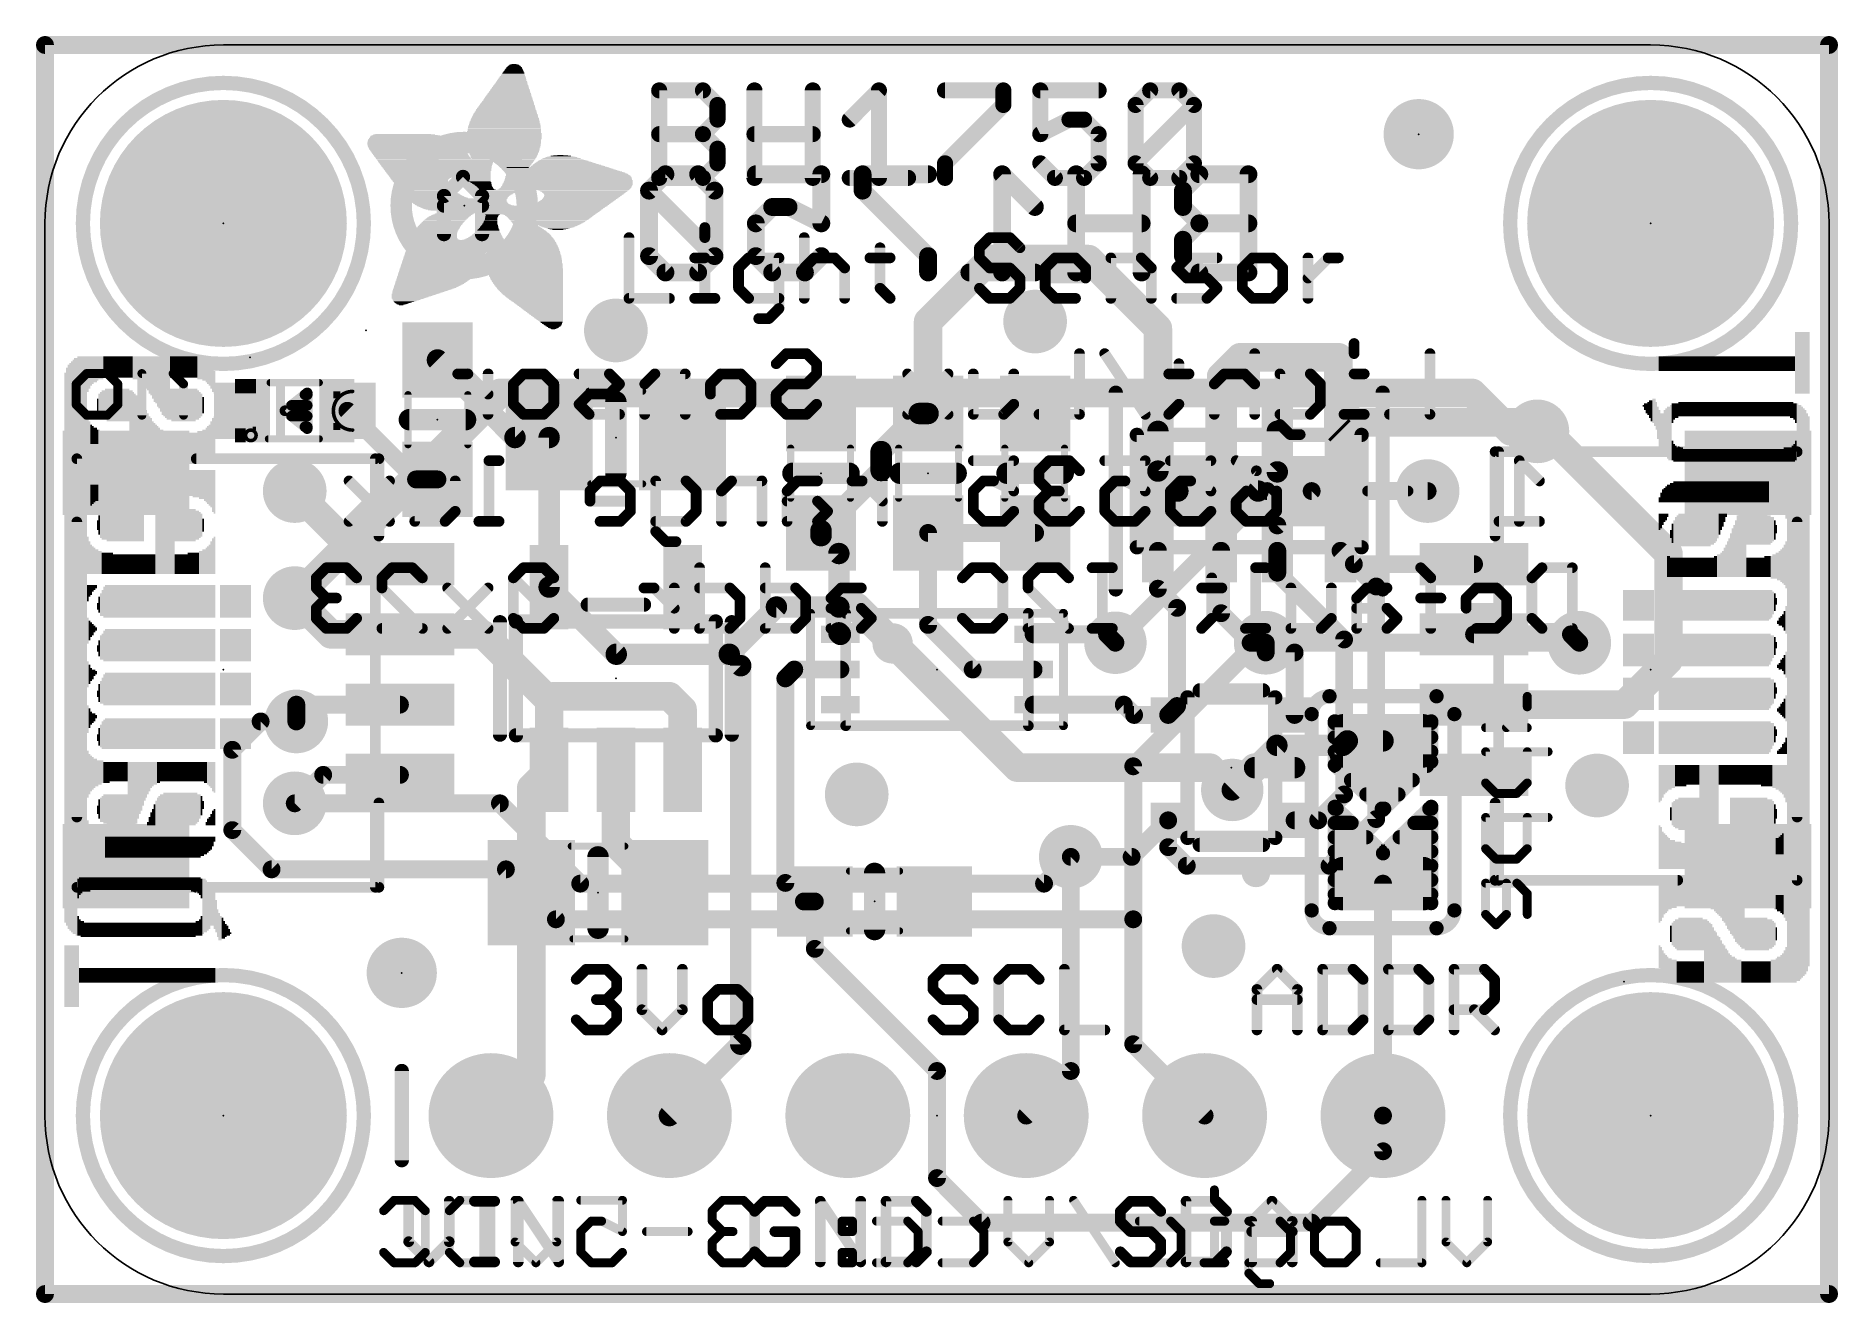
# Model space of a CAD drawing. Extents: x -0.1 to 25.5, y -0.1 to 17.9.
import ezdxf

# ---------------------------------------------------------------- set-up
doc = ezdxf.new("R2010")
doc.units = 0
for name, color, linetype in [('1', 12, 'CONTINUOUS'), ('16', 5, 'CONTINUOUS'), ('17', 110, 'CONTINUOUS'), ('18', 110, 'CONTINUOUS'), ('20', 53, 'CONTINUOUS'), ('21', 40, 'CONTINUOUS'), ('22', 6, 'CONTINUOUS'), ('23', 40, 'CONTINUOUS'), ('24', 6, 'CONTINUOUS'), ('51', 253, 'CONTINUOUS')]:
    doc.layers.add(name, color=color, linetype=linetype)

# ---------------------------------------------------------------- blocks, each defined once
blk = doc.blocks.new('RECT')
blk.add_solid([(-0.5, -0.5), (0.5, -0.5), (-0.5, 0.5), (0.5, 0.5)])
blk = doc.blocks.new('PIE')
at = {"const_width": 0.5}
blk.add_lwpolyline([(0, -0.25, 1), (0, 0.25, 1), (0, -0.25)], format="xyb", dxfattribs=at)
blk = doc.blocks.new('ROUNDP')
at = {"const_width": 0.5}
blk.add_lwpolyline([(0, -0.25, 1), (0, 0.25, 1), (0, -0.25)], format="xyb", dxfattribs=at)
blk = doc.blocks.new('RECT121920X243840R50')
at = {"const_width": 0.1905}
blk.add_lwpolyline([(0.2858, -0.5715), (0.2858, 0.5715, 0.4142), (0.1905, 0.6668), (-0.1905, 0.6668, 0.4142), (-0.2858, 0.5715), (-0.2858, -0.5715, 0.4142), (-0.1905, -0.6668), (0.1905, -0.6668, 0.4142)], format="xyb", close=True, dxfattribs=at)
blk.add_solid([(-0.2159, -0.5969), (0.2159, -0.5969), (-0.2159, 0.5969), (0.2159, 0.5969)])
blk = doc.blocks.new('ROUNDV')
at = {"const_width": 0.5}
blk.add_lwpolyline([(0, -0.25, 1), (0, 0.25, 1), (0, -0.25)], format="xyb", dxfattribs=at)

msp = doc.modelspace()

# ---------------------------------------------------------------- linework, layer by layer
at = {"layer": '1'}
for points, const_width in [([(0, 17.78), (25.4, 17.78)], 0.254), ([(0, 0), (0, 17.78)], 0.254), ([(25.4, 17.78), (25.4, 0)], 0.254), ([(13.462, 14.732), (12.573, 13.843)], 0.4064), ([(14.859, 14.732), (13.462, 14.732)], 0.4064), ([(15.845, 13.746), (14.859, 14.732)], 0.4064), ([(12.573, 13.843), (12.573, 12.534)], 0.4064), ([(15.845, 12.28), (15.845, 13.746)], 0.4064), ([(5.588, 13.296), (6.692, 12.192)], 0.3048), ([(16.745, 13.062), (17.018, 13.335)], 0.4064), ([(17.018, 13.335), (18.415, 13.335)], 0.4064), ([(18.415, 13.335), (18.415, 12.31)], 0.4064), ([(16.745, 12.28), (16.745, 13.062)], 0.4064), ([(4.306, 12.573), (5.283, 11.596)], 0.254), ([(12.446, 12.534), (11.9046, 11.9926)], 0.3048), ([(12.573, 12.534), (12.446, 12.534)], 0.3048), ([(18.445, 12.28), (18.572, 12.407)], 0.4064), ([(21.121, 12.407), (18.572, 12.407)], 0.4064), ([(21.248, 12.28), (21.121, 12.407)], 0.4064), ([(6.692, 12.192), (7.178, 12.192)], 0.3048), ([(7.178, 12.192), (7.178, 10.0631)], 0.3048), ([(15.845, 11.714), (15.845, 12.28)], 0.3048), ([(17.545, 12.28), (17.545, 11.703)], 0.3048), ([(18.415, 12.31), (18.445, 12.28)], 0.4064), ([(21.375, 12.28), (21.248, 12.28)], 0.4064), ([(23.114, 10.541), (21.375, 12.28)], 0.4064), ([(11.9046, 11.9926), (11.9046, 11.7222)], 0.3048), ([(11.9046, 11.7222), (11.049, 10.8666)], 0.3048), ([(16.129, 11.43), (15.845, 11.714)], 0.3048), ([(17.545, 11.703), (17.272, 11.43)], 0.3048), ([(4.596, 10.39), (3.556, 11.43)], 0.4064), ([(5.283, 11.596), (5.588, 11.596)], 0.254), ([(17.272, 11.43), (16.129, 11.43)], 0.3048), ([(17.545, 10.941), (18.034, 11.43)], 0.254), ([(18.034, 11.43), (19.685, 11.43)], 0.254), ([(17.545, 10.58), (17.545, 10.941)], 0.254), ([(11.049, 10.834), (11.049, 10.8666)], 0.3048), ([(11.049, 10.834), (11.049, 10.795)], 0.3048), ([(11.303, 10.541), (11.049, 10.795)], 0.3048), ([(12.573, 10.834), (14.097, 10.834)], 0.254), ([(12.573, 9.525), (12.573, 10.834)], 0.254), ([(5.054, 10.39), (4.596, 10.39)], 0.4064), ([(11.303, 9.779), (11.303, 10.541)], 0.3048), ([(15.845, 10.04), (15.845, 10.58)], 0.254), ([(16.745, 10.58), (16.745, 9.691)], 0.254), ([(17.545, 10.58), (17.545, 10.268)], 0.254), ([(18.635, 10.39), (18.445, 10.58)], 0.254), ([(18.445, 10.58), (18.953, 10.072)], 0.254), ([(23.114, 9.017), (23.114, 10.541)], 0.4064), ([(17.545, 10.268), (18.4958, 9.3172)], 0.254), ([(20.346, 10.39), (18.635, 10.39)], 0.254), ([(4.072, 9.39), (3.556, 9.906)], 0.4064), ([(7.178, 10.0631), (8.1336, 9.1075)], 0.3048), ([(16.118, 9.767), (15.845, 10.04)], 0.254), ([(18.953, 10.072), (18.953, 6.761)], 0.254), ([(9.7425, 9.1075), (10.414, 9.779)], 0.3048), ([(10.414, 9.779), (11.303, 9.779)], 0.3048), ([(11.557, 9.779), (11.303, 9.779)], 0.4064), ([(11.303, 9.412), (11.303, 9.779)], 0.3048), ([(13.843, 7.493), (11.557, 9.779)], 0.4064), ([(16.118, 9.767), (16.118, 8.37)], 0.254), ([(17.165, 9.271), (16.745, 9.691)], 0.254), ([(5.054, 9.39), (4.072, 9.39)], 0.4064), ([(5.054, 9.39), (6.236, 9.39)], 0.4064), ([(6.236, 9.39), (7.178, 8.448)], 0.4064), ([(11.325, 9.39), (11.303, 9.412)], 0.3048), ([(13.208, 8.89), (12.573, 9.525)], 0.254), ([(14.075, 9.39), (15.121, 9.39)], 0.254), ([(15.24, 9.271), (15.121, 9.39)], 0.254), ([(20.346, 9.39), (21.725, 9.39)], 0.254), ([(21.725, 9.39), (21.844, 9.271)], 0.254), ([(8.1336, 9.1075), (9.7425, 9.1075)], 0.3048), ([(9.906, 8.944), (9.7425, 9.1075)], 0.3048), ([(17.165, 9.271), (17.38, 9.271)], 0.254), ([(17.38, 9.271), (17.38, 9.132)], 0.254), ([(17.791, 9.132), (17.38, 9.132)], 0.254), ([(17.791, 9.132), (17.791, 8.243)], 0.254), ([(18.4958, 9.3172), (18.4958, 7.112)], 0.254), ([(9.906, 3.556), (9.906, 8.944)], 0.3048), ([(10.668, 8.89), (10.541, 8.763)], 0.254), ([(11.325, 8.89), (10.668, 8.89)], 0.254), ([(14.075, 8.89), (13.208, 8.89)], 0.254), ([(22.487, 8.39), (23.114, 9.017)], 0.4064), ([(10.541, 8.763), (10.541, 5.852)], 0.254), ([(5.054, 8.39), (3.5786, 8.39)], 0.254), ([(3.5786, 8.39), (3.5786, 8.1506)], 0.254), ([(7.239, 8.509), (7.178, 8.448)], 0.4064), ([(7.178, 8.448), (7.178, 7.4629)], 0.4064), ([(8.89, 8.509), (7.239, 8.509)], 0.4064), ([(9.078, 8.321), (8.89, 8.509)], 0.4064), ([(9.078, 7.4629), (9.078, 8.321)], 0.4064), ([(14.075, 8.39), (15.359, 8.39)], 0.254), ([(15.359, 8.39), (15.506, 8.243)], 0.254), ([(15.991, 8.243), (16.118, 8.37)], 0.254), ([(20.346, 8.39), (22.487, 8.39)], 0.4064), ([(15.506, 8.243), (15.991, 8.243)], 0.254), ([(15.991, 7.493), (13.843, 7.493)], 0.4064), ([(16.5862, 7.493), (15.991, 7.493)], 0.4064), ([(16.9037, 7.1755), (16.5862, 7.493)], 0.4064), ([(16.9037, 7.1755), (17.2212, 7.493)], 0.4064), ([(3.961, 7.39), (3.556, 6.985)], 0.254), ([(5.054, 7.39), (3.961, 7.39)], 0.254), ([(7.178, 7.4629), (6.924, 7.2089)], 0.4064), ([(8.128, 7.4629), (8.128, 6.411)], 0.4064), ([(17.791, 7.493), (17.2212, 7.493)], 0.3048), ([(6.924, 7.2089), (6.924, 5.715)], 0.4064), ([(18.4958, 7.112), (18.1268, 6.743)], 0.254), ([(15.991, 6.743), (15.471, 6.223)], 0.254), ([(15.991, 6.743), (15.9905, 6.7425)], 0.254), ([(15.9905, 6.3615), (15.9905, 6.7425)], 0.254), ([(17.791, 6.743), (18.1268, 6.743)], 0.254), ([(18.953, 6.761), (18.288, 6.096)], 0.254), ([(8.824, 5.715), (8.128, 6.411)], 0.4064), ([(16.256, 6.096), (15.9905, 6.3615)], 0.254), ([(15.471, 6.223), (14.605, 6.223)], 0.254), ([(14.605, 6.223), (14.605, 3.175)], 0.254), ([(18.288, 6.096), (16.256, 6.096)], 0.254), ([(6.924, 5.715), (6.924, 3.114)], 0.4064), ([(10.541, 5.852), (10.805, 5.588)], 0.254), ([(10.805, 5.588), (10.961, 5.588)], 0.254), ([(10.961, 5.588), (10.961, 4.914)], 0.254), ([(12.7, 3.175), (10.961, 4.914)], 0.254), ([(8.89, 2.54), (9.906, 3.556)], 0.3048), ([(6.35, 2.54), (6.924, 3.114)], 0.4064), ([(12.7, 1.651), (12.7, 3.175)], 0.254), ([(14.605, 3.175), (13.97, 2.54)], 0.254), ([(19.05, 2.032), (19.05, 2.54)], 0.254), ([(18.034, 1.016), (19.05, 2.032)], 0.254), ([(13.335, 1.016), (12.7, 1.651)], 0.254), ([(13.335, 1.016), (18.034, 1.016)], 0.254), ([(25.4, 0), (0, 0)], 0.254)]:
    msp.add_lwpolyline(points, dxfattribs=dict(at, const_width=const_width))
for points, const_width in [([(0, 17.8435, 1), (0, 17.7165)], 0.127), ([(0.0635, 17.78, 1), (-0.0635, 17.78)], 0.127), ([(25.4635, 17.78, 1), (25.3365, 17.78)], 0.127), ([(25.4, 17.7165, 1), (25.4, 17.8435)], 0.127), ([(13.462, 14.8336, 1), (13.462, 14.6304)], 0.2032), ([(13.5338, 14.6602, 1), (13.3902, 14.8038)], 0.2032), ([(14.9308, 14.8038, 1), (14.7872, 14.6602)], 0.2032), ([(14.859, 14.6304, 1), (14.859, 14.8336)], 0.2032), ([(12.6746, 13.843, 1), (12.4714, 13.843)], 0.2032), ([(12.5012, 13.9148, 1), (12.6448, 13.7712)], 0.2032), ([(15.9466, 13.746, 1), (15.7434, 13.746)], 0.2032), ([(15.7732, 13.6742, 1), (15.9168, 13.8178)], 0.2032), ([(5.6419, 13.3499, 1), (5.5341, 13.2421)], 0.1524), ([(17.018, 13.4366, 1), (17.018, 13.2334)], 0.2032), ([(17.0898, 13.2632, 1), (16.9462, 13.4068)], 0.2032), ([(18.5166, 13.335, 1), (18.3134, 13.335)], 0.2032), ([(18.415, 13.2334, 1), (18.415, 13.4366)], 0.2032), ([(16.8466, 13.062, 1), (16.6434, 13.062)], 0.2032), ([(16.6732, 13.1338, 1), (16.8168, 12.9902)], 0.2032), ([(4.3509, 12.6179, 1), (4.2611, 12.5281)], 0.127), ([(12.446, 12.6102, 1), (12.446, 12.4578)], 0.1524), ([(12.4999, 12.4801, 1), (12.3921, 12.5879)], 0.1524), ([(12.4714, 12.534, 1), (12.6746, 12.534)], 0.2032), ([(12.573, 12.4578, 1), (12.573, 12.6102)], 0.1524), ([(18.572, 12.5086, 1), (18.572, 12.3054)], 0.2032), ([(18.6438, 12.3352, 1), (18.5002, 12.4788)], 0.2032), ([(21.1928, 12.4788, 1), (21.0492, 12.3352)], 0.2032), ([(21.121, 12.3054, 1), (21.121, 12.5086)], 0.2032), ([(6.692, 12.2682, 1), (6.692, 12.1158)], 0.1524), ([(6.6381, 12.1381, 1), (6.7459, 12.2459)], 0.1524), ([(7.2542, 12.192, 1), (7.1018, 12.192)], 0.1524), ([(7.178, 12.1158, 1), (7.178, 12.2682)], 0.1524), ([(15.7434, 12.28, 1), (15.9466, 12.28)], 0.2032), ([(15.9212, 12.28, 1), (15.7688, 12.28)], 0.1524), ([(16.6434, 12.28, 1), (16.8466, 12.28)], 0.2032), ([(17.6212, 12.28, 1), (17.4688, 12.28)], 0.1524), ([(18.3134, 12.31, 1), (18.5166, 12.31)], 0.2032), ([(18.4868, 12.3818, 1), (18.3432, 12.2382)], 0.2032), ([(18.3732, 12.3518, 1), (18.5168, 12.2082)], 0.2032), ([(18.3732, 12.2082, 1), (18.5168, 12.3518)], 0.2032), ([(21.248, 12.3816, 1), (21.248, 12.1784)], 0.2032), ([(21.1762, 12.2082, 1), (21.3198, 12.3518)], 0.2032), ([(21.4468, 12.3518, 1), (21.3032, 12.2082)], 0.2032), ([(21.375, 12.1784, 1), (21.375, 12.3816)], 0.2032), ([(11.9808, 11.9926, 1), (11.8284, 11.9926)], 0.1524), ([(11.8507, 12.0465, 1), (11.9585, 11.9387)], 0.1524), ([(11.9585, 11.6683, 1), (11.8507, 11.7761)], 0.1524), ([(15.8989, 11.7679, 1), (15.7911, 11.6601)], 0.1524), ([(17.5989, 11.6491, 1), (17.4911, 11.7569)], 0.1524), ([(3.6278, 11.5018, 1), (3.4842, 11.3582)], 0.2032), ([(5.283, 11.6595, 1), (5.283, 11.5325)], 0.127), ([(5.2381, 11.5511, 1), (5.3279, 11.6409)], 0.127), ([(5.588, 11.5325, 1), (5.588, 11.6595)], 0.127), ([(11.8284, 11.7222, 1), (11.9808, 11.7222)], 0.1524), ([(15.7688, 11.714, 1), (15.9212, 11.714)], 0.1524), ([(16.129, 11.5062, 1), (16.129, 11.3538)], 0.1524), ([(16.0751, 11.3761, 1), (16.1829, 11.4839)], 0.1524), ([(17.2181, 11.4839, 1), (17.3259, 11.3761)], 0.1524), ([(17.272, 11.3538, 1), (17.272, 11.5062)], 0.1524), ([(17.4688, 11.703, 1), (17.6212, 11.703)], 0.1524), ([(18.034, 11.4935, 1), (18.034, 11.3665)], 0.127), ([(18.0789, 11.3851, 1), (17.9891, 11.4749)], 0.127), ([(19.685, 11.3665, 1), (19.685, 11.4935)], 0.127), ([(17.6085, 10.941, 1), (17.4815, 10.941)], 0.127), ([(17.5001, 10.9859, 1), (17.5899, 10.8961)], 0.127), ([(11.1252, 10.8666, 1), (10.9728, 10.8666)], 0.1524), ([(10.9951, 10.9205, 1), (11.1029, 10.8127)], 0.1524), ([(11.1252, 10.834, 1), (10.9728, 10.834)], 0.1524), ([(11.1029, 10.8489, 1), (10.9951, 10.7411)], 0.1524), ([(10.9728, 10.834, 1), (11.1252, 10.834)], 0.1524), ([(10.9728, 10.795, 1), (11.1252, 10.795)], 0.1524), ([(12.573, 10.8975, 1), (12.573, 10.7705)], 0.127), ([(12.6365, 10.834, 1), (12.5095, 10.834)], 0.127), ([(14.097, 10.7705, 1), (14.097, 10.8975)], 0.127), ([(4.596, 10.4916, 1), (4.596, 10.2884)], 0.2032), ([(4.5242, 10.3182, 1), (4.6678, 10.4618)], 0.2032), ([(5.054, 10.2884, 1), (5.054, 10.4916)], 0.2032), ([(11.3792, 10.541, 1), (11.2268, 10.541)], 0.1524), ([(11.2491, 10.4871, 1), (11.3569, 10.5949)], 0.1524), ([(15.9085, 10.58, 1), (15.7815, 10.58)], 0.127), ([(16.8085, 10.58, 1), (16.6815, 10.58)], 0.127), ([(17.6085, 10.58, 1), (17.4815, 10.58)], 0.127), ([(17.4815, 10.58, 1), (17.6085, 10.58)], 0.127), ([(18.4899, 10.6249, 1), (18.4001, 10.5351)], 0.127), ([(18.4899, 10.6249, 1), (18.4001, 10.5351)], 0.127), ([(23.2156, 10.541, 1), (23.0124, 10.541)], 0.2032), ([(23.0422, 10.4692, 1), (23.1858, 10.6128)], 0.2032), ([(17.5899, 10.3129, 1), (17.5001, 10.2231)], 0.127), ([(17.4815, 10.268, 1), (17.6085, 10.268)], 0.127), ([(18.635, 10.4535, 1), (18.635, 10.3265)], 0.127), ([(18.5901, 10.3451, 1), (18.6799, 10.4349)], 0.127), ([(20.346, 10.3265, 1), (20.346, 10.4535)], 0.127), ([(3.6278, 9.9778, 1), (3.4842, 9.8342)], 0.2032), ([(7.2319, 10.117, 1), (7.1241, 10.0092)], 0.1524), ([(7.1018, 10.0631, 1), (7.2542, 10.0631)], 0.1524), ([(15.8899, 10.0849, 1), (15.8001, 9.9951)], 0.127), ([(15.7815, 10.04, 1), (15.9085, 10.04)], 0.127), ([(19.0165, 10.072, 1), (18.8895, 10.072)], 0.127), ([(18.9081, 10.0271, 1), (18.9979, 10.1169)], 0.127), ([(10.414, 9.8552, 1), (10.414, 9.7028)], 0.1524), ([(10.4679, 9.7251, 1), (10.3601, 9.8329)], 0.1524), ([(11.303, 9.8806, 1), (11.303, 9.6774)], 0.2032), ([(11.3792, 9.779, 1), (11.2268, 9.779)], 0.1524), ([(11.2268, 9.779, 1), (11.3792, 9.779)], 0.1524), ([(11.303, 9.7028, 1), (11.303, 9.8552)], 0.1524), ([(11.6288, 9.8508, 1), (11.4852, 9.7072)], 0.2032), ([(11.557, 9.6774, 1), (11.557, 9.8806)], 0.2032), ([(16.1815, 9.767, 1), (16.0545, 9.767)], 0.127), ([(16.0731, 9.7221, 1), (16.1629, 9.8119)], 0.127), ([(16.7899, 9.7359, 1), (16.7001, 9.6461)], 0.127), ([(16.6815, 9.691, 1), (16.8085, 9.691)], 0.127), ([(4.072, 9.4916, 1), (4.072, 9.2884)], 0.2032), ([(4.0002, 9.3182, 1), (4.1438, 9.4618)], 0.2032), ([(5.054, 9.4916, 1), (5.054, 9.2884)], 0.2032), ([(5.054, 9.2884, 1), (5.054, 9.4916)], 0.2032), ([(6.3078, 9.4618, 1), (6.1642, 9.3182)], 0.2032), ([(6.236, 9.2884, 1), (6.236, 9.4916)], 0.2032), ([(11.3569, 9.4659, 1), (11.2491, 9.3581)], 0.1524), ([(11.2711, 9.3361, 1), (11.3789, 9.4439)], 0.1524), ([(12.6179, 9.5699, 1), (12.5281, 9.4801)], 0.127), ([(12.5095, 9.525, 1), (12.6365, 9.525)], 0.127), ([(14.075, 9.4535, 1), (14.075, 9.3265)], 0.127), ([(15.1659, 9.4349, 1), (15.0761, 9.3451)], 0.127), ([(15.121, 9.3265, 1), (15.121, 9.4535)], 0.127), ([(20.346, 9.4535, 1), (20.346, 9.3265)], 0.127), ([(21.7699, 9.4349, 1), (21.6801, 9.3451)], 0.127), ([(21.725, 9.3265, 1), (21.725, 9.4535)], 0.127), ([(8.1336, 9.1837, 1), (8.1336, 9.0313)], 0.1524), ([(8.0797, 9.0536, 1), (8.1875, 9.1614)], 0.1524), ([(9.7964, 9.1614, 1), (9.6886, 9.0536)], 0.1524), ([(9.6886, 9.1614, 1), (9.7964, 9.0536)], 0.1524), ([(9.7425, 9.0313, 1), (9.7425, 9.1837)], 0.1524), ([(11.2268, 9.412, 1), (11.3792, 9.412)], 0.1524), ([(15.1951, 9.2261, 1), (15.2849, 9.3159)], 0.127), ([(17.165, 9.3345, 1), (17.165, 9.2075)], 0.127), ([(17.1201, 9.2261, 1), (17.2099, 9.3159)], 0.127), ([(17.4435, 9.271, 1), (17.3165, 9.271)], 0.127), ([(17.38, 9.1955, 1), (17.38, 9.0685)], 0.127), ([(17.38, 9.2075, 1), (17.38, 9.3345)], 0.127), ([(17.8545, 9.132, 1), (17.7275, 9.132)], 0.127), ([(17.791, 9.0685, 1), (17.791, 9.1955)], 0.127), ([(18.5593, 9.3172, 1), (18.4323, 9.3172)], 0.127), ([(18.4509, 9.2723, 1), (18.5407, 9.3621)], 0.127), ([(21.7991, 9.2261, 1), (21.8889, 9.3159)], 0.127), ([(9.9822, 8.944, 1), (9.8298, 8.944)], 0.1524), ([(9.8521, 8.8901, 1), (9.9599, 8.9979)], 0.1524), ([(10.668, 8.9535, 1), (10.668, 8.8265)], 0.127), ([(10.7129, 8.8451, 1), (10.6231, 8.9349)], 0.127), ([(11.325, 8.8265, 1), (11.325, 8.9535)], 0.127), ([(13.208, 8.9535, 1), (13.208, 8.8265)], 0.127), ([(13.1631, 8.8451, 1), (13.2529, 8.9349)], 0.127), ([(14.075, 8.8265, 1), (14.075, 8.9535)], 0.127), ([(17.3165, 9.132, 1), (17.4435, 9.132)], 0.127), ([(23.0124, 9.017, 1), (23.2156, 9.017)], 0.2032), ([(23.1858, 8.9452, 1), (23.0422, 9.0888)], 0.2032), ([(10.6045, 8.763, 1), (10.4775, 8.763)], 0.127), ([(10.4961, 8.8079, 1), (10.5859, 8.7181)], 0.127), ([(3.5786, 8.4535, 1), (3.5786, 8.3265)], 0.127), ([(3.6421, 8.39, 1), (3.5151, 8.39)], 0.127), ([(5.054, 8.3265, 1), (5.054, 8.4535)], 0.127), ([(7.2796, 8.448, 1), (7.0764, 8.448)], 0.2032), ([(7.1062, 8.5198, 1), (7.2498, 8.3762)], 0.2032), ([(7.1062, 8.3762, 1), (7.2498, 8.5198)], 0.2032), ([(7.239, 8.6106, 1), (7.239, 8.4074)], 0.2032), ([(7.3108, 8.4372, 1), (7.1672, 8.5808)], 0.2032), ([(8.9618, 8.5808, 1), (8.8182, 8.4372)], 0.2032), ([(8.89, 8.4074, 1), (8.89, 8.6106)], 0.2032), ([(9.1796, 8.321, 1), (8.9764, 8.321)], 0.2032), ([(9.0062, 8.2492, 1), (9.1498, 8.3928)], 0.2032), ([(14.075, 8.4535, 1), (14.075, 8.3265)], 0.127), ([(15.4039, 8.4349, 1), (15.3141, 8.3451)], 0.127), ([(15.359, 8.3265, 1), (15.359, 8.4535)], 0.127), ([(16.1629, 8.3251, 1), (16.0731, 8.4149)], 0.127), ([(20.346, 8.4916, 1), (20.346, 8.2884)], 0.2032), ([(22.4152, 8.4618, 1), (22.5588, 8.3182)], 0.2032), ([(22.487, 8.2884, 1), (22.487, 8.4916)], 0.2032), ([(3.5151, 8.1506, 1), (3.6421, 8.1506)], 0.127), ([(15.506, 8.3065, 1), (15.506, 8.1795)], 0.127), ([(15.4611, 8.1981, 1), (15.5509, 8.2879)], 0.127), ([(15.9461, 8.2879, 1), (16.0359, 8.1981)], 0.127), ([(15.991, 8.1795, 1), (15.991, 8.3065)], 0.127), ([(16.0545, 8.37, 1), (16.1815, 8.37)], 0.127), ([(17.7275, 8.243, 1), (17.8545, 8.243)], 0.127), ([(13.843, 7.5946, 1), (13.843, 7.3914)], 0.2032), ([(15.991, 7.5946, 1), (15.991, 7.3914)], 0.2032), ([(15.991, 7.3914, 1), (15.991, 7.5946)], 0.2032), ([(16.5862, 7.3914, 1), (16.5862, 7.5946)], 0.2032), ([(3.961, 7.4535, 1), (3.961, 7.3265)], 0.127), ([(4.0059, 7.3451, 1), (3.9161, 7.4349)], 0.127), ([(5.054, 7.3265, 1), (5.054, 7.4535)], 0.127), ([(7.0764, 7.4629, 1), (7.2796, 7.4629)], 0.2032), ([(7.2498, 7.3911, 1), (7.1062, 7.5347)], 0.2032), ([(8.2296, 7.4629, 1), (8.0264, 7.4629)], 0.2032), ([(8.9764, 7.4629, 1), (9.1796, 7.4629)], 0.2032), ([(13.7712, 7.4212, 1), (13.9148, 7.5648)], 0.2032), ([(16.658, 7.5648, 1), (16.5144, 7.4212)], 0.2032), ([(17.293, 7.4212, 1), (17.1494, 7.5648)], 0.2032), ([(17.2212, 7.5692, 1), (17.2212, 7.4168)], 0.1524), ([(17.791, 7.4168, 1), (17.791, 7.5692)], 0.1524), ([(7.0256, 7.2089, 1), (6.8224, 7.2089)], 0.2032), ([(6.8522, 7.2807, 1), (6.9958, 7.1371)], 0.2032), ([(16.8319, 7.2473, 1), (16.9755, 7.1037)], 0.2032), ([(16.8319, 7.1037, 1), (16.9755, 7.2473)], 0.2032), ([(18.5407, 7.0671, 1), (18.4509, 7.1569)], 0.127), ([(3.5111, 7.0299, 1), (3.6009, 6.9401)], 0.127), ([(18.4323, 7.112, 1), (18.5593, 7.112)], 0.127), ([(16.054, 6.7425, 1), (15.927, 6.7425)], 0.127), ([(15.9456, 6.7874, 1), (16.0354, 6.6976)], 0.127), ([(16.0359, 6.6981, 1), (15.9461, 6.7879)], 0.127), ([(16.0359, 6.6981, 1), (15.9461, 6.7879)], 0.127), ([(17.791, 6.8065, 1), (17.791, 6.6795)], 0.127), ([(18.0819, 6.7879, 1), (18.1717, 6.6981)], 0.127), ([(18.1268, 6.6795, 1), (18.1268, 6.8065)], 0.127), ([(18.8895, 6.761, 1), (19.0165, 6.761)], 0.127), ([(18.9979, 6.7161, 1), (18.9081, 6.8059)], 0.127), ([(8.0264, 6.411, 1), (8.2296, 6.411)], 0.2032), ([(8.1998, 6.4828, 1), (8.0562, 6.3392)], 0.2032), ([(16.0354, 6.4064, 1), (15.9456, 6.3166)], 0.127), ([(15.927, 6.3615, 1), (16.054, 6.3615)], 0.127), ([(14.605, 6.2865, 1), (14.605, 6.1595)], 0.127), ([(14.6685, 6.223, 1), (14.5415, 6.223)], 0.127), ([(15.4261, 6.2679, 1), (15.5159, 6.1781)], 0.127), ([(15.471, 6.1595, 1), (15.471, 6.2865)], 0.127), ([(16.256, 6.1595, 1), (16.256, 6.0325)], 0.127), ([(16.2111, 6.0511, 1), (16.3009, 6.1409)], 0.127), ([(18.2431, 6.1409, 1), (18.3329, 6.0511)], 0.127), ([(18.288, 6.0325, 1), (18.288, 6.1595)], 0.127), ([(7.0256, 5.715, 1), (6.8224, 5.715)], 0.2032), ([(10.5859, 5.8969, 1), (10.4961, 5.8071)], 0.127), ([(10.4775, 5.852, 1), (10.6045, 5.852)], 0.127), ([(6.8224, 5.715, 1), (7.0256, 5.715)], 0.2032), ([(8.7522, 5.6432, 1), (8.8958, 5.7868)], 0.2032), ([(10.805, 5.6515, 1), (10.805, 5.5245)], 0.127), ([(10.7601, 5.5431, 1), (10.8499, 5.6329)], 0.127), ([(11.0245, 5.588, 1), (10.8975, 5.588)], 0.127), ([(10.961, 5.5245, 1), (10.961, 5.6515)], 0.127), ([(11.0059, 4.9589, 1), (10.9161, 4.8691)], 0.127), ([(10.8975, 4.914, 1), (11.0245, 4.914)], 0.127), ([(9.8298, 3.556, 1), (9.9822, 3.556)], 0.1524), ([(9.9599, 3.5021, 1), (9.8521, 3.6099)], 0.1524), ([(6.8224, 3.114, 1), (7.0256, 3.114)], 0.2032), ([(6.9958, 3.0422, 1), (6.8522, 3.1858)], 0.2032), ([(12.7635, 3.175, 1), (12.6365, 3.175)], 0.127), ([(12.6551, 3.1301, 1), (12.7449, 3.2199)], 0.127), ([(14.5415, 3.175, 1), (14.6685, 3.175)], 0.127), ([(14.6499, 3.1301, 1), (14.5601, 3.2199)], 0.127), ([(6.2782, 2.6118, 1), (6.4218, 2.4682)], 0.2032), ([(8.8361, 2.5939, 1), (8.9439, 2.4861)], 0.1524), ([(13.9251, 2.5849, 1), (14.0149, 2.4951)], 0.127), ([(19.1135, 2.54, 1), (18.9865, 2.54)], 0.127), ([(18.9865, 2.032, 1), (19.1135, 2.032)], 0.127), ([(19.0949, 1.9871, 1), (19.0051, 2.0769)], 0.127), ([(12.7449, 1.6959, 1), (12.6551, 1.6061)], 0.127), ([(12.6365, 1.651, 1), (12.7635, 1.651)], 0.127), ([(13.335, 1.0795, 1), (13.335, 0.9525)], 0.127), ([(13.2901, 0.9711, 1), (13.3799, 1.0609)], 0.127), ([(17.9891, 1.0609, 1), (18.0789, 0.9711)], 0.127), ([(18.034, 0.9525, 1), (18.034, 1.0795)], 0.127), ([(0, 0.0635, 1), (0, -0.0635)], 0.127), ([(-0.0635, 0, 1), (0.0635, 0)], 0.127), ([(25.3365, 0, 1), (25.4635, 0)], 0.127), ([(25.4, -0.0635, 1), (25.4, 0.0635)], 0.127)]:
    msp.add_lwpolyline(points, format="xyb", dxfattribs=dict(at, const_width=const_width))
at = {"layer": '16'}
for points, const_width in [([(0, 17.78), (25.4, 17.78)], 0.254), ([(0, 0), (0, 17.78)], 0.254), ([(25.4, 17.78), (25.4, 0)], 0.254), ([(6.477, 12.827), (3.556, 9.906)], 0.4064), ([(20.32, 12.827), (6.477, 12.827)], 0.4064), ([(20.867, 12.28), (20.32, 12.827)], 0.4064), ([(21.248, 12.28), (20.867, 12.28)], 0.4064), ([(15.24, 9.271), (17.399, 11.43)], 0.254), ([(17.399, 11.43), (19.685, 11.43)], 0.254), ([(17.253, 9.271), (15.494, 7.512)], 0.254), ([(17.38, 9.271), (17.253, 9.271)], 0.254), ([(21.844, 9.271), (17.38, 9.271)], 0.254), ([(3.0706, 8.1506), (2.667, 7.747)], 0.254), ([(3.5786, 8.1506), (3.0706, 8.1506)], 0.254), ([(18.3634, 8.151), (18.3634, 7.5295)], 0.2032), ([(19.7366, 8.151), (18.3634, 8.151)], 0.2032), ([(18.3634, 8.128), (19.7366, 8.128)], 0.2032), ([(19.7366, 7.5795), (19.7366, 8.151)], 0.2032), ([(17.5387, 7.8105), (16.9037, 7.1755)], 0.3048), ([(18.4785, 7.8105), (17.5387, 7.8105)], 0.3048), ([(18.3634, 7.9248), (19.7366, 7.9248)], 0.2032), ([(18.542, 7.874), (18.4785, 7.8105)], 0.3048), ([(19.05, 7.874), (18.542, 7.874)], 0.3048), ([(2.667, 7.747), (2.667, 6.604)], 0.254), ([(18.3634, 7.7216), (19.7366, 7.7216)], 0.2032), ([(15.494, 7.512), (15.494, 5.334)], 0.254), ([(18.3634, 7.5295), (19.05, 6.8929)], 0.2032), ([(18.3754, 7.5184), (19.6755, 7.5184)], 0.2032), ([(19.05, 6.8929), (19.7366, 7.5795)], 0.2032), ([(18.5945, 7.3152), (19.4723, 7.3152)], 0.2032), ([(18.8137, 7.112), (19.2691, 7.112)], 0.2032), ([(6.477, 6.985), (3.556, 6.985)], 0.254), ([(7.62, 5.842), (6.477, 6.985)], 0.254), ([(18.3634, 6.935), (19.05, 6.2738)], 0.2032), ([(18.3634, 5.565), (18.3634, 6.935)], 0.2032), ([(18.3634, 6.9088), (18.3906, 6.9088)], 0.2032), ([(19.0328, 6.9088), (19.0659, 6.9088)], 0.2032), ([(19.05, 6.2738), (19.7366, 6.935)], 0.2032), ([(19.7094, 6.9088), (19.7366, 6.9088)], 0.2032), ([(19.7366, 6.935), (19.7366, 5.565)], 0.2032), ([(2.667, 6.604), (3.2258, 6.0452)], 0.254), ([(18.3634, 6.7056), (18.6016, 6.7056)], 0.2032), ([(19.4984, 6.7056), (19.7366, 6.7056)], 0.2032), ([(18.3634, 6.5024), (18.8126, 6.5024)], 0.2032), ([(19.2874, 6.5024), (19.7366, 6.5024)], 0.2032), ([(3.2258, 6.0452), (6.5629, 6.0452)], 0.254), ([(6.5629, 6.0452), (7.2741, 5.334)], 0.254), ([(14.224, 5.842), (14.605, 6.223)], 0.254), ([(18.3634, 6.2992), (19.0236, 6.2992)], 0.2032), ([(18.3634, 6.096), (19.7366, 6.096)], 0.2032), ([(19.0764, 6.2992), (19.7366, 6.2992)], 0.2032), ([(14.224, 5.842), (7.62, 5.842)], 0.254), ([(18.3634, 5.8928), (19.7366, 5.8928)], 0.2032), ([(19.05, 5.842), (19.05, 2.54)], 0.254), ([(18.3634, 5.6896), (19.7366, 5.6896)], 0.2032), ([(19.7366, 5.565), (18.3634, 5.565)], 0.2032), ([(7.2741, 5.334), (15.494, 5.334)], 0.254), ([(15.494, 5.334), (15.494, 3.556)], 0.254), ([(15.494, 3.556), (16.51, 2.54)], 0.254), ([(25.4, 0), (0, 0)], 0.254)]:
    msp.add_lwpolyline(points, dxfattribs=dict(at, const_width=const_width))
for points, const_width in [([(0, 17.8435, 1), (0, 17.7165)], 0.127), ([(0.0635, 17.78, 1), (-0.0635, 17.78)], 0.127), ([(25.4635, 17.78, 1), (25.3365, 17.78)], 0.127), ([(25.4, 17.7165, 1), (25.4, 17.8435)], 0.127), ([(6.477, 12.9286, 1), (6.477, 12.7254)], 0.2032), ([(6.5488, 12.7552, 1), (6.4052, 12.8988)], 0.2032), ([(20.3918, 12.8988, 1), (20.2482, 12.7552)], 0.2032), ([(20.32, 12.7254, 1), (20.32, 12.9286)], 0.2032), ([(20.867, 12.3816, 1), (20.867, 12.1784)], 0.2032), ([(20.7952, 12.2082, 1), (20.9388, 12.3518)], 0.2032), ([(21.248, 12.1784, 1), (21.248, 12.3816)], 0.2032), ([(17.399, 11.4935, 1), (17.399, 11.3665)], 0.127), ([(17.4439, 11.3851, 1), (17.3541, 11.4749)], 0.127), ([(19.685, 11.3665, 1), (19.685, 11.4935)], 0.127), ([(3.4842, 9.9778, 1), (3.6278, 9.8342)], 0.2032), ([(15.1951, 9.3159, 1), (15.2849, 9.2261)], 0.127), ([(17.253, 9.3345, 1), (17.253, 9.2075)], 0.127), ([(17.2979, 9.2261, 1), (17.2081, 9.3159)], 0.127), ([(17.38, 9.3345, 1), (17.38, 9.2075)], 0.127), ([(17.38, 9.2075, 1), (17.38, 9.3345)], 0.127), ([(21.844, 9.2075, 1), (21.844, 9.3345)], 0.127), ([(3.0706, 8.2141, 1), (3.0706, 8.0871)], 0.127), ([(3.1155, 8.1057, 1), (3.0257, 8.1955)], 0.127), ([(3.5786, 8.0871, 1), (3.5786, 8.2141)], 0.127), ([(18.4142, 8.151, 1), (18.3126, 8.151)], 0.1016), ([(18.3634, 8.2018, 1), (18.3634, 8.1002)], 0.1016), ([(18.3634, 8.1788, 1), (18.3634, 8.0772)], 0.1016), ([(19.7874, 8.151, 1), (19.6858, 8.151)], 0.1016), ([(19.7366, 8.1002, 1), (19.7366, 8.2018)], 0.1016), ([(19.7366, 8.0772, 1), (19.7366, 8.1788)], 0.1016), ([(17.5387, 7.8867, 1), (17.5387, 7.7343)], 0.1524), ([(17.5926, 7.7566, 1), (17.4848, 7.8644)], 0.1524), ([(18.3634, 7.9756, 1), (18.3634, 7.874)], 0.1016), ([(18.542, 7.9502, 1), (18.542, 7.7978)], 0.1524), ([(18.4785, 7.7343, 1), (18.4785, 7.8867)], 0.1524), ([(18.5959, 7.8201, 1), (18.4881, 7.9279)], 0.1524), ([(19.05, 7.7978, 1), (19.05, 7.9502)], 0.1524), ([(19.7366, 7.874, 1), (19.7366, 7.9756)], 0.1016), ([(2.7305, 7.747, 1), (2.6035, 7.747)], 0.127), ([(2.6221, 7.7919, 1), (2.7119, 7.7021)], 0.127), ([(18.3634, 7.7724, 1), (18.3634, 7.6708)], 0.1016), ([(18.4246, 7.8644, 1), (18.5324, 7.7566)], 0.1524), ([(19.7366, 7.6708, 1), (19.7366, 7.7724)], 0.1016), ([(15.5575, 7.512, 1), (15.4305, 7.512)], 0.127), ([(15.4491, 7.5569, 1), (15.5389, 7.4671)], 0.127), ([(18.3979, 7.5668, 1), (18.3289, 7.4922)], 0.1016), ([(18.3126, 7.5295, 1), (18.4142, 7.5295)], 0.1016), ([(18.3754, 7.5692, 1), (18.3754, 7.4676)], 0.1016), ([(19.6755, 7.4676, 1), (19.6755, 7.5692)], 0.1016), ([(19.6858, 7.5795, 1), (19.7874, 7.5795)], 0.1016), ([(19.7725, 7.5436, 1), (19.7007, 7.6154)], 0.1016), ([(16.8498, 7.2294, 1), (16.9576, 7.1216)], 0.1524), ([(18.5945, 7.366, 1), (18.5945, 7.2644)], 0.1016), ([(18.8137, 7.1628, 1), (18.8137, 7.0612)], 0.1016), ([(19.2691, 7.0612, 1), (19.2691, 7.1628)], 0.1016), ([(19.4723, 7.2644, 1), (19.4723, 7.366)], 0.1016), ([(3.556, 7.0485, 1), (3.556, 6.9215)], 0.127), ([(6.5219, 7.0299, 1), (6.4321, 6.9401)], 0.127), ([(6.477, 6.9215, 1), (6.477, 7.0485)], 0.127), ([(18.3986, 6.9716, 1), (18.3282, 6.8984)], 0.1016), ([(18.4142, 6.935, 1), (18.3126, 6.935)], 0.1016), ([(18.3634, 6.9596, 1), (18.3634, 6.858)], 0.1016), ([(18.3906, 6.858, 1), (18.3906, 6.9596)], 0.1016), ([(19.0328, 6.9596, 1), (19.0328, 6.858)], 0.1016), ([(19.0141, 6.9288, 1), (19.0859, 6.857)], 0.1016), ([(19.0155, 6.8556, 1), (19.0845, 6.9302)], 0.1016), ([(19.0659, 6.858, 1), (19.0659, 6.9596)], 0.1016), ([(19.7094, 6.9596, 1), (19.7094, 6.858)], 0.1016), ([(19.7874, 6.935, 1), (19.6858, 6.935)], 0.1016), ([(19.7718, 6.8984, 1), (19.7014, 6.9716)], 0.1016), ([(19.7366, 6.858, 1), (19.7366, 6.9596)], 0.1016), ([(2.7119, 6.6489, 1), (2.6221, 6.5591)], 0.127), ([(18.3634, 6.7564, 1), (18.3634, 6.6548)], 0.1016), ([(18.6016, 6.6548, 1), (18.6016, 6.7564)], 0.1016), ([(19.4984, 6.7564, 1), (19.4984, 6.6548)], 0.1016), ([(19.7366, 6.6548, 1), (19.7366, 6.7564)], 0.1016), ([(2.6035, 6.604, 1), (2.7305, 6.604)], 0.127), ([(18.3634, 6.5532, 1), (18.3634, 6.4516)], 0.1016), ([(18.8126, 6.4516, 1), (18.8126, 6.5532)], 0.1016), ([(19.2874, 6.5532, 1), (19.2874, 6.4516)], 0.1016), ([(19.7366, 6.4516, 1), (19.7366, 6.5532)], 0.1016), ([(3.2258, 6.1087, 1), (3.2258, 5.9817)], 0.127), ([(6.6078, 6.0901, 1), (6.518, 6.0003)], 0.127), ([(6.5629, 5.9817, 1), (6.5629, 6.1087)], 0.127), ([(14.6499, 6.1781, 1), (14.5601, 6.2679)], 0.127), ([(18.3634, 6.35, 1), (18.3634, 6.2484)], 0.1016), ([(18.3634, 6.1468, 1), (18.3634, 6.0452)], 0.1016), ([(19.0148, 6.3104, 1), (19.0852, 6.2372)], 0.1016), ([(19.0148, 6.2372, 1), (19.0852, 6.3104)], 0.1016), ([(19.0236, 6.2484, 1), (19.0236, 6.35)], 0.1016), ([(19.0764, 6.35, 1), (19.0764, 6.2484)], 0.1016), ([(19.7366, 6.2484, 1), (19.7366, 6.35)], 0.1016), ([(19.7366, 6.0452, 1), (19.7366, 6.1468)], 0.1016), ([(3.1809, 6.0003, 1), (3.2707, 6.0901)], 0.127), ([(7.62, 5.9055, 1), (7.62, 5.7785)], 0.127), ([(7.5751, 5.7971, 1), (7.6649, 5.8869)], 0.127), ([(14.1791, 5.8869, 1), (14.2689, 5.7971)], 0.127), ([(14.224, 5.7785, 1), (14.224, 5.9055)], 0.127), ([(18.3634, 5.9436, 1), (18.3634, 5.842)], 0.1016), ([(19.1135, 5.842, 1), (18.9865, 5.842)], 0.127), ([(19.7366, 5.842, 1), (19.7366, 5.9436)], 0.1016), ([(18.3634, 5.7404, 1), (18.3634, 5.6388)], 0.1016), ([(18.3634, 5.6158, 1), (18.3634, 5.5142)], 0.1016), ([(19.7366, 5.6388, 1), (19.7366, 5.7404)], 0.1016), ([(19.7366, 5.5142, 1), (19.7366, 5.6158)], 0.1016), ([(7.2741, 5.3975, 1), (7.2741, 5.2705)], 0.127), ([(7.2292, 5.2891, 1), (7.319, 5.3789)], 0.127), ([(15.5575, 5.334, 1), (15.4305, 5.334)], 0.127), ([(15.4305, 5.334, 1), (15.5575, 5.334)], 0.127), ([(15.494, 5.2705, 1), (15.494, 5.3975)], 0.127), ([(18.3126, 5.565, 1), (18.4142, 5.565)], 0.1016), ([(19.6858, 5.565, 1), (19.7874, 5.565)], 0.1016), ([(15.5389, 3.6009, 1), (15.4491, 3.5111)], 0.127), ([(15.4305, 3.556, 1), (15.5575, 3.556)], 0.127), ([(16.4651, 2.4951, 1), (16.5549, 2.5849)], 0.127), ([(18.9865, 2.54, 1), (19.1135, 2.54)], 0.127), ([(0, 0.0635, 1), (0, -0.0635)], 0.127), ([(-0.0635, 0, 1), (0.0635, 0)], 0.127), ([(25.3365, 0, 1), (25.4635, 0)], 0.127), ([(25.4, -0.0635, 1), (25.4, 0.0635)], 0.127)]:
    msp.add_lwpolyline(points, format="xyb", dxfattribs=dict(at, const_width=const_width))
at = {"layer": '20'}
for p, q in [((22.86, 17.78), (2.54, 17.78)), ((0, 15.24), (0, 2.54)), ((25.4, 2.54), (25.4, 15.24)), ((2.54, 0), (22.86, 0))]:
    msp.add_line(p, q, dxfattribs=at)
for centre, start, end in [((2.54, 15.24), 90, 180), ((22.86, 15.24), 0, 90), ((2.54, 2.54), 180, 270), ((22.86, 2.54), 270, 0)]:
    msp.add_arc(centre, 2.54, start, end, dxfattribs=at)
at = {"layer": '21'}
for points, const_width in [([(2.54, 13.24, 1), (2.54, 17.24, 1), (2.54, 13.24)], 0.2032), ([(8.8019, 17.1334, 1), (8.6876, 17.1334)], 0.1143), ([(8.7448, 17.1905, 1), (8.7448, 17.0762)], 0.1143), ([(9.408, 17.1738, 1), (9.3272, 17.093)], 0.1143), ([(9.3676, 17.0762, 1), (9.3676, 17.1905)], 0.1143), ([(10.1584, 17.1334, 1), (10.0441, 17.1334)], 0.1143), ([(10.9889, 17.1334, 1), (10.8746, 17.1334)], 0.1143), ([(11.9302, 17.1334, 1), (11.8159, 17.1334)], 0.1143), ([(11.9134, 17.093, 1), (11.8326, 17.1738)], 0.1143), ([(12.8143, 17.1905, 1), (12.8143, 17.0762)], 0.1143), ([(13.7019, 17.1334, 1), (13.5876, 17.1334)], 0.1143), ([(13.6447, 17.0762, 1), (13.6447, 17.1905)], 0.1143), ([(14.1708, 17.1905, 1), (14.1708, 17.0762)], 0.1143), ([(14.228, 17.1334, 1), (14.1137, 17.1334)], 0.1143), ([(15.0012, 17.0762, 1), (15.0012, 17.1905)], 0.1143), ([(15.7349, 17.1905, 1), (15.7349, 17.0762)], 0.1143), ([(15.7753, 17.093, 1), (15.6945, 17.1738)], 0.1143), ([(16.1905, 17.1738, 1), (16.1097, 17.093)], 0.1143), ([(16.1501, 17.0762, 1), (16.1501, 17.1905)], 0.1143), ([(22.86, 13.24, 1), (22.86, 17.24, 1), (22.86, 13.24)], 0.2032), ([(9.6324, 16.9258, 1), (9.5181, 16.9258)], 0.1143), ([(9.5348, 16.8853, 1), (9.6156, 16.9662)], 0.1143), ([(13.5876, 16.9258, 1), (13.7019, 16.9258)], 0.1143), ([(13.6852, 16.8853, 1), (13.6043, 16.9662)], 0.1143), ([(15.4869, 16.9662, 1), (15.5677, 16.8853)], 0.1143), ([(15.5845, 16.9258, 1), (15.4702, 16.9258)], 0.1143), ([(16.4149, 16.9258, 1), (16.3006, 16.9258)], 0.1143), ([(16.3982, 16.8853, 1), (16.3173, 16.9662)], 0.1143), ([(16.3173, 16.8853, 1), (16.3982, 16.9662)], 0.1143), ([(9.5181, 16.7181, 1), (9.6324, 16.7181)], 0.1143), ([(9.6156, 16.6777, 1), (9.5348, 16.7586)], 0.1143), ([(11.4174, 16.7586, 1), (11.4982, 16.6777)], 0.1143), ([(14.586, 16.7753, 1), (14.586, 16.661)], 0.1143), ([(14.6116, 16.667, 1), (14.5605, 16.7693)], 0.1143), ([(14.834, 16.7586, 1), (14.7532, 16.6777)], 0.1143), ([(14.7936, 16.661, 1), (14.7936, 16.7753)], 0.1143), ([(8.7448, 16.5677, 1), (8.7448, 16.4534)], 0.1143), ([(9.408, 16.5509, 1), (9.3272, 16.4701)], 0.1143), ([(9.3272, 16.5509, 1), (9.408, 16.4701)], 0.1143), ([(9.3676, 16.4534, 1), (9.3676, 16.5677)], 0.1143), ([(10.1013, 16.5677, 1), (10.1013, 16.4534)], 0.1143), ([(10.9317, 16.4534, 1), (10.9317, 16.5677)], 0.1143), ([(14.1452, 16.5616, 1), (14.1964, 16.4594)], 0.1143), ([(14.1137, 16.5105, 1), (14.228, 16.5105)], 0.1143), ([(15.0584, 16.5105, 1), (14.9441, 16.5105)], 0.1143), ([(14.9608, 16.4701, 1), (15.0417, 16.5509)], 0.1143), ([(9.6324, 16.3029, 1), (9.5181, 16.3029)], 0.1143), ([(9.6156, 16.0549, 1), (9.5348, 16.1357)], 0.1143), ([(9.5348, 16.2625, 1), (9.6156, 16.3433)], 0.1143), ([(12.8715, 16.0953, 1), (12.7572, 16.0953)], 0.1143), ([(12.7739, 16.1357, 1), (12.8547, 16.0549)], 0.1143), ([(14.2112, 16.1357, 1), (14.1304, 16.0549)], 0.1143), ([(15.0417, 16.0549, 1), (14.9608, 16.1357)], 0.1143), ([(15.5677, 16.1357, 1), (15.4869, 16.0549)], 0.1143), ([(15.4869, 16.1357, 1), (15.5677, 16.0549)], 0.1143), ([(16.3982, 16.0549, 1), (16.3173, 16.1357)], 0.1143), ([(8.6876, 15.8877, 1), (8.8019, 15.8877)], 0.1143), ([(8.7448, 15.9449, 1), (8.7448, 15.8306)], 0.1143), ([(9.3272, 15.9281, 1), (9.408, 15.8473)], 0.1143), ([(9.3676, 15.8306, 1), (9.3676, 15.9449)], 0.1143), ([(9.5181, 16.0953, 1), (9.6324, 16.0953)], 0.1143), ([(10.0441, 15.8877, 1), (10.1584, 15.8877)], 0.1143), ([(10.8746, 15.8877, 1), (10.9889, 15.8877)], 0.1143), ([(11.4578, 15.9449, 1), (11.4578, 15.8306)], 0.1143), ([(11.8159, 15.8877, 1), (11.9302, 15.8877)], 0.1143), ([(12.2882, 15.8306, 1), (12.2882, 15.9449)], 0.1143), ([(12.7572, 15.8877, 1), (12.8715, 15.8877)], 0.1143), ([(14.3784, 15.9449, 1), (14.3784, 15.8306)], 0.1143), ([(14.338, 15.8473, 1), (14.4188, 15.9281)], 0.1143), ([(14.7532, 15.9281, 1), (14.834, 15.8473)], 0.1143), ([(14.7936, 15.8306, 1), (14.7936, 15.9449)], 0.1143), ([(14.9441, 16.0953, 1), (15.0584, 16.0953)], 0.1143), ([(15.4702, 16.0953, 1), (15.5845, 16.0953)], 0.1143), ([(15.7349, 15.9449, 1), (15.7349, 15.8306)], 0.1143), ([(15.6945, 15.8473, 1), (15.7753, 15.9281)], 0.1143), ([(16.1097, 15.9281, 1), (16.1905, 15.8473)], 0.1143), ([(16.1501, 15.8306, 1), (16.1501, 15.9449)], 0.1143), ([(16.3006, 16.0953, 1), (16.4149, 16.0953)], 0.1143), ([(9.4326, 15.1816, 1), (9.3564, 15.1816)], 0.0762), ([(8.353, 15.0375, 1), (8.2768, 15.0375)], 0.0762), ([(9.3564, 15.0375, 1), (9.4326, 15.0375)], 0.0762), ([(10.8477, 15.0375, 1), (10.7715, 15.0375)], 0.0762), ([(11.9273, 14.8935, 1), (11.8511, 14.8935)], 0.0762), ([(13.3424, 14.8935, 1), (13.2662, 14.8935)], 0.0762), ([(13.2774, 14.9204, 1), (13.3313, 14.8665)], 0.0762), ([(13.4484, 15.0756, 1), (13.4484, 14.9994)], 0.0762), ([(13.4753, 15.0106, 1), (13.4214, 15.0645)], 0.0762), ([(13.7634, 15.0645, 1), (13.7095, 15.0106)], 0.0762), ([(13.7365, 14.9994, 1), (13.7365, 15.0756)], 0.0762), ([(13.8536, 14.8665, 1), (13.9075, 14.9204)], 0.0762), ([(9.2504, 14.7875, 1), (9.2504, 14.7113)], 0.0762), ([(9.4326, 14.7494, 1), (9.3564, 14.7494)], 0.0762), ([(9.3945, 14.7113, 1), (9.3945, 14.7875)], 0.0762), ([(9.8471, 14.6323, 1), (9.901, 14.5784)], 0.0762), ([(9.9122, 14.6054, 1), (9.836, 14.6054)], 0.0762), ([(10.0181, 14.7875, 1), (10.0181, 14.7113)], 0.0762), ([(10.0451, 14.7225, 1), (9.9912, 14.7764)], 0.0762), ([(10.4884, 14.7494, 1), (10.4122, 14.7494)], 0.0762), ([(10.4503, 14.7113, 1), (10.4503, 14.7875)], 0.0762), ([(10.7827, 14.6323, 1), (10.8365, 14.5784)], 0.0762), ([(10.9537, 14.7875, 1), (10.9537, 14.7113)], 0.0762), ([(10.9806, 14.7225, 1), (10.9267, 14.7764)], 0.0762), ([(11.2687, 14.7764, 1), (11.2148, 14.7225)], 0.0762), ([(11.2418, 14.7113, 1), (11.2418, 14.7875)], 0.0762), ([(11.4239, 14.6054, 1), (11.3477, 14.6054)], 0.0762), ([(11.3589, 14.5784, 1), (11.4128, 14.6323)], 0.0762), ([(11.7451, 14.7875, 1), (11.7451, 14.7113)], 0.0762), ([(12.0332, 14.7113, 1), (12.0332, 14.7875)], 0.0762), ([(13.3313, 14.7764, 1), (13.2774, 14.7225)], 0.0762), ([(13.2662, 14.7494, 1), (13.3424, 14.7494)], 0.0762), ([(13.4484, 14.6435, 1), (13.4484, 14.5673)], 0.0762), ([(13.4214, 14.5784, 1), (13.4753, 14.6323)], 0.0762), ([(13.7634, 14.6323, 1), (13.7095, 14.5784)], 0.0762), ([(13.7365, 14.5673, 1), (13.7365, 14.6435)], 0.0762), ([(14.2779, 14.6054, 1), (14.2017, 14.6054)], 0.0762), ([(14.2129, 14.6323, 1), (14.2668, 14.5784)], 0.0762), ([(14.3839, 14.7875, 1), (14.3839, 14.7113)], 0.0762), ([(14.4108, 14.7225, 1), (14.3569, 14.7764)], 0.0762), ([(14.6989, 14.7764, 1), (14.6451, 14.7225)], 0.0762), ([(14.672, 14.7113, 1), (14.672, 14.7875)], 0.0762), ([(14.8542, 14.6054, 1), (14.778, 14.6054)], 0.0762), ([(14.7891, 14.5784, 1), (14.843, 14.6323)], 0.0762), ([(15.2135, 14.7494, 1), (15.1373, 14.7494)], 0.0762), ([(15.1754, 14.7875, 1), (15.1754, 14.7113)], 0.0762), ([(15.6345, 14.7764, 1), (15.5806, 14.7225)], 0.0762), ([(15.6075, 14.7113, 1), (15.6075, 14.7875)], 0.0762), ([(15.7897, 14.6054, 1), (15.7135, 14.6054)], 0.0762), ([(15.7246, 14.5784, 1), (15.7785, 14.6323)], 0.0762), ([(16.1378, 14.6323, 1), (16.0839, 14.5784)], 0.0762), ([(16.0839, 14.6323, 1), (16.1378, 14.5784)], 0.0762), ([(16.2549, 14.7875, 1), (16.2549, 14.7113)], 0.0762), ([(16.2819, 14.7225, 1), (16.228, 14.7764)], 0.0762), ([(16.6871, 14.7113, 1), (16.6871, 14.7875)], 0.0762), ([(17.0194, 14.6323, 1), (17.0733, 14.5784)], 0.0762), ([(17.0845, 14.6054, 1), (17.0083, 14.6054)], 0.0762), ([(17.1904, 14.7875, 1), (17.1904, 14.7113)], 0.0762), ([(17.2174, 14.7225, 1), (17.1635, 14.7764)], 0.0762), ([(17.5055, 14.7764, 1), (17.4516, 14.7225)], 0.0762), ([(17.4786, 14.7113, 1), (17.4786, 14.7875)], 0.0762), ([(17.6607, 14.6054, 1), (17.5845, 14.6054)], 0.0762), ([(17.5957, 14.5784, 1), (17.6496, 14.6323)], 0.0762), ([(18.02, 14.7494, 1), (17.9438, 14.7494)], 0.0762), ([(18.27, 14.7875, 1), (18.27, 14.7113)], 0.0762), ([(18.297, 14.7225, 1), (18.2431, 14.7764)], 0.0762), ([(18.4141, 14.7113, 1), (18.4141, 14.7875)], 0.0762), ([(9.901, 14.3442, 1), (9.8471, 14.2903)], 0.0762), ([(11.9161, 14.3442, 1), (11.8622, 14.2903)], 0.0762), ([(13.3313, 14.3442, 1), (13.2774, 14.2903)], 0.0762), ([(13.9186, 14.4613, 1), (13.8424, 14.4613)], 0.0762), ([(13.8536, 14.4344, 1), (13.9075, 14.4883)], 0.0762), ([(13.9075, 14.2903, 1), (13.8536, 14.3442)], 0.0762), ([(14.2398, 14.4994, 1), (14.2398, 14.4232)], 0.0762), ([(14.2668, 14.3442, 1), (14.2129, 14.2903)], 0.0762), ([(14.778, 14.4613, 1), (14.8542, 14.4613)], 0.0762), ([(14.8161, 14.4232, 1), (14.8161, 14.4994)], 0.0762), ([(16.2549, 14.4994, 1), (16.2549, 14.4232)], 0.0762), ([(16.228, 14.4344, 1), (16.2819, 14.4883)], 0.0762), ([(16.57, 14.4883, 1), (16.5161, 14.4344)], 0.0762), ([(16.543, 14.4232, 1), (16.543, 14.4994)], 0.0762), ([(16.714, 14.2903, 1), (16.6602, 14.3442)], 0.0762), ([(16.6602, 14.2903, 1), (16.714, 14.3442)], 0.0762), ([(17.0733, 14.3442, 1), (17.0194, 14.2903)], 0.0762), ([(17.6496, 14.2903, 1), (17.5957, 14.3442)], 0.0762), ([(17.955, 14.4883, 1), (18.0089, 14.4344)], 0.0762), ([(8.3149, 14.2113, 1), (8.3149, 14.1351)], 0.0762), ([(8.2768, 14.1732, 1), (8.353, 14.1732)], 0.0762), ([(8.8911, 14.1351, 1), (8.8911, 14.2113)], 0.0762), ([(9.2504, 14.2113, 1), (9.2504, 14.1351)], 0.0762), ([(9.3564, 14.1732, 1), (9.4326, 14.1732)], 0.0762), ([(9.5385, 14.1351, 1), (9.5385, 14.2113)], 0.0762), ([(9.836, 14.3173, 1), (9.9122, 14.3173)], 0.0762), ([(10.0181, 14.2113, 1), (10.0181, 14.1351)], 0.0762), ([(9.9912, 14.1463, 1), (10.0451, 14.2001)], 0.0762), ([(10.4503, 14.1351, 1), (10.4503, 14.2113)], 0.0762), ([(10.7715, 14.1732, 1), (10.8477, 14.1732)], 0.0762), ([(11.3477, 14.1732, 1), (11.4239, 14.1732)], 0.0762), ([(11.8511, 14.3173, 1), (11.9273, 14.3173)], 0.0762), ([(12.0063, 14.1463, 1), (12.0602, 14.2001)], 0.0762), ([(13.4484, 14.2113, 1), (13.4484, 14.1351)], 0.0762), ([(13.4214, 14.1463, 1), (13.4753, 14.2001)], 0.0762), ([(13.7095, 14.2001, 1), (13.7634, 14.1463)], 0.0762), ([(13.7365, 14.1351, 1), (13.7365, 14.2113)], 0.0762), ([(13.8424, 14.3173, 1), (13.9186, 14.3173)], 0.0762), ([(14.2017, 14.3173, 1), (14.2779, 14.3173)], 0.0762), ([(14.3839, 14.2113, 1), (14.3839, 14.1351)], 0.0762), ([(14.3569, 14.1463, 1), (14.4108, 14.2001)], 0.0762), ([(14.672, 14.1351, 1), (14.672, 14.2113)], 0.0762), ([(15.1373, 14.1732, 1), (15.2135, 14.1732)], 0.0762), ([(15.7135, 14.1732, 1), (15.7897, 14.1732)], 0.0762), ([(16.1109, 14.2113, 1), (16.1109, 14.1351)], 0.0762), ([(16.5161, 14.2001, 1), (16.57, 14.1463)], 0.0762), ([(16.543, 14.1351, 1), (16.543, 14.2113)], 0.0762), ([(17.0083, 14.3173, 1), (17.0845, 14.3173)], 0.0762), ([(17.1904, 14.2113, 1), (17.1904, 14.1351)], 0.0762), ([(17.1635, 14.1463, 1), (17.2174, 14.2001)], 0.0762), ([(17.4516, 14.2001, 1), (17.5055, 14.1463)], 0.0762), ([(17.4786, 14.1351, 1), (17.4786, 14.2113)], 0.0762), ([(17.5845, 14.3173, 1), (17.6607, 14.3173)], 0.0762), ([(17.9438, 14.1732, 1), (18.02, 14.1732)], 0.0762), ([(10.1622, 13.9232, 1), (10.1622, 13.847)], 0.0762), ([(10.2793, 13.912, 1), (10.3332, 13.8581)], 0.0762), ([(10.3063, 13.847, 1), (10.3063, 13.9232)], 0.0762), ([(10.4122, 14.0291, 1), (10.4884, 14.0291)], 0.0762), ([(10.4772, 14.0022, 1), (10.4234, 14.0561)], 0.0762), ([(0.5928, 13.1344, 1), (0.5928, 13.0709)], 0.0635), ([(0.6152, 13.0802, 1), (0.5703, 13.1251)], 0.0635), ([(0.9118, 13.1251, 1), (0.8669, 13.0802)], 0.0635), ([(0.8894, 13.0709, 1), (0.8894, 13.1344)], 0.0635), ([(1.38, 13.1344, 1), (1.38, 13.0709)], 0.0635), ([(1.4118, 13.1027, 1), (1.3483, 13.1027)], 0.0635), ([(1.8473, 13.1251, 1), (1.8024, 13.0802)], 0.0635), ([(1.8249, 13.0709, 1), (1.8249, 13.1344)], 0.0635), ([(0.4763, 12.9544, 1), (0.4128, 12.9544)], 0.0635), ([(0.422, 12.9768, 1), (0.467, 12.9319)], 0.0635), ([(1.0694, 12.9544, 1), (1.0059, 12.9544)], 0.0635), ([(1.0152, 12.9319, 1), (1.0601, 12.9768)], 0.0635), ([(2.0049, 12.9544, 1), (1.9414, 12.9544)], 0.0635), ([(1.9507, 12.9319, 1), (1.9956, 12.9768)], 0.0635), ([(3.7021, 12.8397, 1), (3.7021, 12.7635)], 0.0762), ([(3.7719, 12.827, 1), (3.6957, 12.827)], 0.0762), ([(3.7576, 12.7972, 1), (3.71, 12.8568)], 0.0762), ([(3.7338, 12.7635, 1), (3.7338, 12.8397)], 0.0762), ([(8.2042, 12.7, 1), (8.0518, 12.7)], 0.1524), ([(15.2958, 12.83, 1), (15.1942, 12.83)], 0.1016), ([(19.0958, 12.83, 1), (18.9942, 12.83)], 0.1016), ([(0.467, 12.6802, 1), (0.422, 12.6353)], 0.0635), ([(0.4128, 12.6578, 1), (0.4763, 12.6578)], 0.0635), ([(0.5928, 12.5413, 1), (0.5928, 12.4778)], 0.0635), ([(0.8894, 12.4778, 1), (0.8894, 12.5413)], 0.0635), ([(1.0059, 12.6578, 1), (1.0694, 12.6578)], 0.0635), ([(1.0601, 12.6353, 1), (1.0152, 12.6802)], 0.0635), ([(3.4401, 12.6028, 1), (3.3925, 12.5432)], 0.0762), ([(3.3925, 12.6028, 1), (3.4401, 12.5432)], 0.0762), ([(3.5116, 12.6873, 1), (3.5116, 12.6111)], 0.0762), ([(3.5116, 12.5349, 1), (3.5116, 12.4587)], 0.0762), ([(3.7338, 12.6111, 1), (3.7338, 12.6873)], 0.0762), ([(3.7338, 12.4587, 1), (3.7338, 12.5349)], 0.0762), ([(5.188, 12.5222, 1), (5.188, 12.3698)], 0.1524), ([(5.988, 12.3698, 1), (5.988, 12.5222)], 0.1524), ([(0.5703, 12.487, 1), (0.6152, 12.532)], 0.0635), ([(0.8669, 12.532, 1), (0.9118, 12.487)], 0.0635), ([(1.3483, 12.5095, 1), (1.4118, 12.5095)], 0.0635), ([(1.9414, 12.5095, 1), (2.0049, 12.5095)], 0.0635), ([(3.7021, 12.3825, 1), (3.7021, 12.3063)], 0.0762), ([(3.6957, 12.319, 1), (3.7719, 12.319)], 0.0762), ([(3.71, 12.2892, 1), (3.7576, 12.3488)], 0.0762), ([(3.7338, 12.3063, 1), (3.7338, 12.3825)], 0.0762), ([(20.6841, 11.99, 1), (20.6079, 11.99)], 0.0762), ([(20.646, 12.0281, 1), (20.646, 11.9519)], 0.0762), ([(23.246, 11.9519, 1), (23.246, 12.0281)], 0.0762), ([(2.154, 11.9281, 1), (2.154, 11.8519)], 0.0762), ([(4.7921, 11.89, 1), (4.7159, 11.89)], 0.0762), ([(4.754, 11.8519, 1), (4.754, 11.9281)], 0.0762), ([(10.649, 11.7602, 1), (10.649, 11.6078)], 0.1524), ([(11.449, 11.6078, 1), (11.449, 11.7602)], 0.1524), ([(12.173, 11.7602, 1), (12.173, 11.6078)], 0.1524), ([(12.973, 11.6078, 1), (12.973, 11.7602)], 0.1524), ([(13.697, 11.7602, 1), (13.697, 11.6078)], 0.1524), ([(14.497, 11.6078, 1), (14.497, 11.7602)], 0.1524), ([(8.0518, 11.684, 1), (8.2042, 11.684)], 0.1524), ([(0.4921, 10.99, 1), (0.4159, 10.99)], 0.0762), ([(24.9841, 10.99, 1), (24.9079, 10.99)], 0.0762), ([(4.7159, 10.79, 1), (4.7921, 10.79)], 0.0762), ([(20.6079, 10.79, 1), (20.6841, 10.79)], 0.0762), ([(15.1942, 10.03, 1), (15.2958, 10.03)], 0.1016), ([(18.9942, 10.03, 1), (19.0958, 10.03)], 0.1016), ([(7.728, 9.8638, 1), (7.728, 9.7622)], 0.1016), ([(8.528, 9.7622, 1), (8.528, 9.8638)], 0.1016), ([(10.9318, 9.69, 1), (10.8682, 9.69)], 0.0635), ([(10.9, 9.7218, 1), (10.9, 9.6583)], 0.0635), ([(14.5318, 9.69, 1), (14.4682, 9.69)], 0.0635), ([(14.5, 9.6583, 1), (14.5, 9.7218)], 0.0635), ([(6.5288, 9.563, 1), (6.4272, 9.563)], 0.1016), ([(9.8288, 9.563, 1), (9.7272, 9.563)], 0.1016), ([(12.0682, 9.0378, 1), (12.0682, 9.485, 1), (12.0682, 9.0378)], 0.127), ([(16.441, 8.6438, 1), (16.441, 8.5422)], 0.1016), ([(17.341, 8.5422, 1), (17.341, 8.6438)], 0.1016), ([(6.4272, 7.963, 1), (6.5288, 7.963)], 0.1016), ([(9.7272, 7.963, 1), (9.8288, 7.963)], 0.1016), ([(10.9, 8.1218, 1), (10.9, 8.0582)], 0.0635), ([(10.8682, 8.09, 1), (10.9318, 8.09)], 0.0635), ([(14.4682, 8.09, 1), (14.5318, 8.09)], 0.0635), ([(14.5, 8.0582, 1), (14.5, 8.1218)], 0.0635), ([(4.7921, 6.99, 1), (4.7159, 6.99)], 0.0762), ([(20.6841, 6.99, 1), (20.6079, 6.99)], 0.0762), ([(0.4159, 6.79, 1), (0.4921, 6.79)], 0.0762), ([(24.9079, 6.79, 1), (24.9841, 6.79)], 0.0762), ([(16.441, 6.4438, 1), (16.441, 6.3422)], 0.1016), ([(17.341, 6.3422, 1), (17.341, 6.4438)], 0.1016), ([(7.9502, 6.223, 1), (7.7978, 6.223)], 0.1524), ([(17.241, 5.893, 1), (17.241, 6.093, 1), (17.241, 5.893)], 0.2032), ([(11.8872, 5.988, 1), (11.7348, 5.988)], 0.1524), ([(20.646, 5.9281, 1), (20.646, 5.8519)], 0.0762), ([(20.6079, 5.89, 1), (20.6841, 5.89)], 0.0762), ([(23.246, 5.8519, 1), (23.246, 5.9281)], 0.0762), ([(2.154, 5.8281, 1), (2.154, 5.7519)], 0.0762), ([(4.7159, 5.79, 1), (4.7921, 5.79)], 0.0762), ([(4.754, 5.7519, 1), (4.754, 5.8281)], 0.0762), ([(7.7978, 5.207, 1), (7.9502, 5.207)], 0.1524), ([(11.7348, 5.188, 1), (11.8872, 5.188)], 0.1524), ([(2.54, 0.54, 1), (2.54, 4.54, 1), (2.54, 0.54)], 0.2032), ([(7.707, 4.6616, 1), (7.707, 4.5854)], 0.0762), ([(7.7339, 4.5966, 1), (7.68, 4.6505)], 0.0762), ([(8.022, 4.6505, 1), (7.9681, 4.5966)], 0.0762), ([(7.9951, 4.5854, 1), (7.9951, 4.6616)], 0.0762), ([(8.5365, 4.6235, 1), (8.4603, 4.6235)], 0.0762), ([(9.1128, 4.6235, 1), (9.0366, 4.6235)], 0.0762), ([(12.787, 4.6616, 1), (12.787, 4.5854)], 0.0762), ([(12.8139, 4.5966, 1), (12.76, 4.6505)], 0.0762), ([(13.102, 4.6505, 1), (13.0481, 4.5966)], 0.0762), ([(13.0751, 4.5854, 1), (13.0751, 4.6616)], 0.0762), ([(13.7225, 4.6616, 1), (13.7225, 4.5854)], 0.0762), ([(13.7494, 4.5966, 1), (13.6956, 4.6505)], 0.0762), ([(14.0376, 4.6505, 1), (13.9837, 4.5966)], 0.0762), ([(14.0106, 4.5854, 1), (14.0106, 4.6616)], 0.0762), ([(14.5521, 4.6235, 1), (14.4759, 4.6235)], 0.0762), ([(17.5702, 4.6505, 1), (17.5163, 4.5966)], 0.0762), ([(17.5702, 4.5966, 1), (17.5163, 4.6505)], 0.0762), ([(18.2288, 4.6235, 1), (18.1526, 4.6235)], 0.0762), ([(18.1907, 4.6616, 1), (18.1907, 4.5854)], 0.0762), ([(18.6498, 4.6505, 1), (18.5959, 4.5966)], 0.0762), ([(18.6228, 4.5854, 1), (18.6228, 4.6616)], 0.0762), ([(19.1643, 4.6235, 1), (19.0881, 4.6235)], 0.0762), ([(19.1262, 4.6616, 1), (19.1262, 4.5854)], 0.0762), ([(19.5853, 4.6505, 1), (19.5314, 4.5966)], 0.0762), ([(19.5584, 4.5854, 1), (19.5584, 4.6616)], 0.0762), ([(20.0998, 4.6235, 1), (20.0236, 4.6235)], 0.0762), ([(20.0617, 4.6616, 1), (20.0617, 4.5854)], 0.0762), ([(20.5208, 4.6505, 1), (20.4669, 4.5966)], 0.0762), ([(20.4939, 4.5854, 1), (20.4939, 4.6616)], 0.0762), ([(22.86, 0.54, 1), (22.86, 4.54, 1), (22.86, 0.54)], 0.2032), ([(7.536, 4.5064, 1), (7.5899, 4.4525)], 0.0762), ([(8.1772, 4.4795, 1), (8.101, 4.4795)], 0.0762), ([(8.101, 4.3354, 1), (8.1772, 4.3354)], 0.0762), ([(8.1122, 4.4525, 1), (8.1661, 4.5064)], 0.0762), ([(8.1661, 4.3085, 1), (8.1122, 4.3624)], 0.0762), ([(9.578, 4.3735, 1), (9.578, 4.2973)], 0.0762), ([(9.605, 4.3085, 1), (9.5511, 4.3624)], 0.0762), ([(9.8931, 4.3624, 1), (9.8392, 4.3085)], 0.0762), ([(9.8661, 4.2973, 1), (9.8661, 4.3735)], 0.0762), ([(12.681, 4.4795, 1), (12.6048, 4.4795)], 0.0762), ([(12.616, 4.5064, 1), (12.6699, 4.4525)], 0.0762), ([(12.6699, 4.3624, 1), (12.616, 4.3085)], 0.0762), ([(12.6048, 4.3354, 1), (12.681, 4.3354)], 0.0762), ([(13.1922, 4.4525, 1), (13.2461, 4.5064)], 0.0762), ([(13.6165, 4.4795, 1), (13.5403, 4.4795)], 0.0762), ([(13.5515, 4.5064, 1), (13.6054, 4.4525)], 0.0762), ([(14.1277, 4.4525, 1), (14.1816, 4.5064)], 0.0762), ([(17.2282, 4.3624, 1), (17.2821, 4.3085)], 0.0762), ([(17.2933, 4.3354, 1), (17.2171, 4.3354)], 0.0762), ([(17.8695, 4.3354, 1), (17.7933, 4.3354)], 0.0762), ([(17.8044, 4.3085, 1), (17.8583, 4.3624)], 0.0762), ([(18.805, 4.4795, 1), (18.7288, 4.4795)], 0.0762), ([(18.74, 4.4525, 1), (18.7938, 4.5064)], 0.0762), ([(19.7405, 4.4795, 1), (19.6643, 4.4795)], 0.0762), ([(19.6755, 4.4525, 1), (19.7294, 4.5064)], 0.0762), ([(20.676, 4.4795, 1), (20.5998, 4.4795)], 0.0762), ([(20.611, 4.4525, 1), (20.6649, 4.5064)], 0.0762), ([(7.851, 4.2295, 1), (7.851, 4.1533)], 0.0762), ([(8.022, 4.2183, 1), (7.9681, 4.1644)], 0.0762), ([(7.9681, 4.2183, 1), (8.022, 4.1644)], 0.0762), ([(7.9951, 4.1533, 1), (7.9951, 4.2295)], 0.0762), ([(8.1772, 4.0473, 1), (8.101, 4.0473)], 0.0762), ([(8.1122, 4.0204, 1), (8.1661, 4.0743)], 0.0762), ([(8.5254, 4.0743, 1), (8.4715, 4.0204)], 0.0762), ([(9.1016, 4.0204, 1), (9.0477, 4.0743)], 0.0762), ([(9.407, 4.2183, 1), (9.4609, 4.1644)], 0.0762), ([(9.4721, 4.1914, 1), (9.3959, 4.1914)], 0.0762), ([(10.0483, 4.1914, 1), (9.9721, 4.1914)], 0.0762), ([(9.9832, 4.1644, 1), (10.0371, 4.2183)], 0.0762), ([(12.787, 4.2295, 1), (12.787, 4.1533)], 0.0762), ([(12.76, 4.1644, 1), (12.8139, 4.2183)], 0.0762), ([(13.102, 4.2183, 1), (13.0481, 4.1644)], 0.0762), ([(13.0751, 4.1533, 1), (13.0751, 4.2295)], 0.0762), ([(13.2572, 4.0473, 1), (13.181, 4.0473)], 0.0762), ([(13.1922, 4.0204, 1), (13.2461, 4.0743)], 0.0762), ([(17.2552, 4.2295, 1), (17.2552, 4.1533)], 0.0762), ([(17.8314, 4.1533, 1), (17.8314, 4.2295)], 0.0762), ([(20.0617, 4.0854, 1), (20.0617, 4.0092)], 0.0762), ([(20.3768, 4.0743, 1), (20.3229, 4.0204)], 0.0762), ([(20.4669, 4.0743, 1), (20.5208, 4.0204)], 0.0762), ([(20.4939, 4.0092, 1), (20.4939, 4.0854)], 0.0762), ([(20.5998, 4.1914, 1), (20.676, 4.1914)], 0.0762), ([(20.6649, 4.1644, 1), (20.611, 4.2183)], 0.0762), ([(7.5899, 3.9302, 1), (7.536, 3.8763)], 0.0762), ([(8.101, 3.9033, 1), (8.1772, 3.9033)], 0.0762), ([(8.1661, 3.8763, 1), (8.1122, 3.9302)], 0.0762), ([(8.4603, 4.0473, 1), (8.5365, 4.0473)], 0.0762), ([(9.0366, 4.0473, 1), (9.1128, 4.0473)], 0.0762), ([(9.4609, 3.9302, 1), (9.407, 3.8763)], 0.0762), ([(9.3959, 3.9033, 1), (9.4721, 3.9033)], 0.0762), ([(9.9721, 3.9033, 1), (10.0483, 3.9033)], 0.0762), ([(10.0371, 3.8763, 1), (9.9832, 3.9302)], 0.0762), ([(12.6699, 3.9302, 1), (12.616, 3.8763)], 0.0762), ([(13.181, 3.9033, 1), (13.2572, 3.9033)], 0.0762), ([(13.2461, 3.8763, 1), (13.1922, 3.9302)], 0.0762), ([(13.6054, 3.9302, 1), (13.5515, 3.8763)], 0.0762), ([(13.5403, 3.9033, 1), (13.6165, 3.9033)], 0.0762), ([(14.1816, 3.8763, 1), (14.1277, 3.9302)], 0.0762), ([(18.7288, 3.9033, 1), (18.805, 3.9033)], 0.0762), ([(18.7938, 3.8763, 1), (18.74, 3.9302)], 0.0762), ([(19.6643, 3.9033, 1), (19.7405, 3.9033)], 0.0762), ([(19.7294, 3.8763, 1), (19.6755, 3.9302)], 0.0762), ([(7.707, 3.7973, 1), (7.707, 3.7211)], 0.0762), ([(7.68, 3.7323, 1), (7.7339, 3.7861)], 0.0762), ([(7.9681, 3.7861, 1), (8.022, 3.7323)], 0.0762), ([(7.9951, 3.7211, 1), (7.9951, 3.7973)], 0.0762), ([(8.7596, 3.7861, 1), (8.8135, 3.7323)], 0.0762), ([(8.7596, 3.7323, 1), (8.8135, 3.7861)], 0.0762), ([(9.578, 3.7973, 1), (9.578, 3.7211)], 0.0762), ([(9.5511, 3.7323, 1), (9.605, 3.7861)], 0.0762), ([(9.8392, 3.7861, 1), (9.8931, 3.7323)], 0.0762), ([(9.8661, 3.7211, 1), (9.8661, 3.7973)], 0.0762), ([(12.787, 3.7973, 1), (12.787, 3.7211)], 0.0762), ([(12.76, 3.7323, 1), (12.8139, 3.7861)], 0.0762), ([(13.0481, 3.7861, 1), (13.102, 3.7323)], 0.0762), ([(13.0751, 3.7211, 1), (13.0751, 3.7973)], 0.0762), ([(13.7225, 3.7973, 1), (13.7225, 3.7211)], 0.0762), ([(13.6956, 3.7323, 1), (13.7494, 3.7861)], 0.0762), ([(13.9837, 3.7861, 1), (14.0376, 3.7323)], 0.0762), ([(14.0106, 3.7211, 1), (14.0106, 3.7973)], 0.0762), ([(14.514, 3.7973, 1), (14.514, 3.7211)], 0.0762), ([(14.4759, 3.7592, 1), (14.5521, 3.7592)], 0.0762), ([(15.0902, 3.7211, 1), (15.0902, 3.7973)], 0.0762), ([(17.2171, 3.7592, 1), (17.2933, 3.7592)], 0.0762), ([(17.7933, 3.7592, 1), (17.8695, 3.7592)], 0.0762), ([(18.1907, 3.7973, 1), (18.1907, 3.7211)], 0.0762), ([(18.1526, 3.7592, 1), (18.2288, 3.7592)], 0.0762), ([(18.5959, 3.7861, 1), (18.6498, 3.7323)], 0.0762), ([(18.6228, 3.7211, 1), (18.6228, 3.7973)], 0.0762), ([(19.1262, 3.7973, 1), (19.1262, 3.7211)], 0.0762), ([(19.0881, 3.7592, 1), (19.1643, 3.7592)], 0.0762), ([(19.5314, 3.7861, 1), (19.5853, 3.7323)], 0.0762), ([(19.5584, 3.7211, 1), (19.5584, 3.7973)], 0.0762), ([(20.0236, 3.7592, 1), (20.0998, 3.7592)], 0.0762), ([(20.611, 3.7323, 1), (20.6649, 3.7861)], 0.0762), ([(5.2169, 1.3215, 1), (5.1407, 1.3215)], 0.0762), ([(5.7932, 1.3215, 1), (5.717, 1.3215)], 0.0762), ([(6.1144, 1.3596, 1), (6.1144, 1.2834)], 0.0762), ([(6.2965, 1.3215, 1), (6.2203, 1.3215)], 0.0762), ([(6.4025, 1.2834, 1), (6.4025, 1.3596)], 0.0762), ([(6.7697, 1.3427, 1), (6.7063, 1.3004)], 0.0762), ([(6.7761, 1.3215, 1), (6.6999, 1.3215)], 0.0762), ([(7.3524, 1.3215, 1), (7.2762, 1.3215)], 0.0762), ([(10.247, 1.3596, 1), (10.247, 1.2834)], 0.0762), ([(10.2739, 1.2946, 1), (10.22, 1.3485)], 0.0762), ([(10.562, 1.3485, 1), (10.5081, 1.2946)], 0.0762), ([(10.5351, 1.2834, 1), (10.5351, 1.3596)], 0.0762), ([(11.0701, 1.3427, 1), (11.0067, 1.3004)], 0.0762), ([(11.0765, 1.3215, 1), (11.0003, 1.3215)], 0.0762), ([(11.6528, 1.3215, 1), (11.5766, 1.3215)], 0.0762), ([(12.0121, 1.3215, 1), (11.9359, 1.3215)], 0.0762), ([(11.974, 1.3596, 1), (11.974, 1.2834)], 0.0762), ([(12.4331, 1.3485, 1), (12.3792, 1.2946)], 0.0762), ([(12.4061, 1.2834, 1), (12.4061, 1.3596)], 0.0762), ([(15.454, 1.3596, 1), (15.454, 1.2834)], 0.0762), ([(15.4809, 1.2946, 1), (15.427, 1.3485)], 0.0762), ([(15.769, 1.3485, 1), (15.7151, 1.2946)], 0.0762), ([(15.7421, 1.2834, 1), (15.7421, 1.3596)], 0.0762), ([(16.2835, 1.3215, 1), (16.2073, 1.3215)], 0.0762), ([(16.2454, 1.3596, 1), (16.2454, 1.2834)], 0.0762), ([(16.7046, 1.3485, 1), (16.6507, 1.2946)], 0.0762), ([(16.6776, 1.2834, 1), (16.6776, 1.3596)], 0.0762), ([(17.496, 1.3485, 1), (17.4421, 1.2946)], 0.0762), ([(17.496, 1.2946, 1), (17.4421, 1.3485)], 0.0762), ([(10.141, 1.1775, 1), (10.0648, 1.1775)], 0.0762), ([(10.076, 1.2044, 1), (10.1299, 1.1505)], 0.0762), ([(10.6522, 1.1505, 1), (10.7061, 1.2044)], 0.0762), ([(12.5883, 1.1775, 1), (12.5121, 1.1775)], 0.0762), ([(12.5232, 1.1505, 1), (12.5771, 1.2044)], 0.0762), ([(15.348, 1.1775, 1), (15.2718, 1.1775)], 0.0762), ([(15.283, 1.2044, 1), (15.3369, 1.1505)], 0.0762), ([(15.3369, 1.0604, 1), (15.283, 1.0065)], 0.0762), ([(15.2718, 1.0334, 1), (15.348, 1.0334)], 0.0762), ([(15.8592, 1.1505, 1), (15.9131, 1.2044)], 0.0762), ([(16.8598, 1.1775, 1), (16.7836, 1.1775)], 0.0762), ([(16.7947, 1.1505, 1), (16.8486, 1.2044)], 0.0762), ([(17.154, 1.0604, 1), (17.2079, 1.0065)], 0.0762), ([(17.2191, 1.0334, 1), (17.1429, 1.0334)], 0.0762), ([(17.7953, 1.0334, 1), (17.7191, 1.0334)], 0.0762), ([(17.7302, 1.0065, 1), (17.7841, 1.0604)], 0.0762), ([(5.2058, 0.7723, 1), (5.1519, 0.7184)], 0.0762), ([(5.1407, 0.7453, 1), (5.2169, 0.7453)], 0.0762), ([(5.717, 0.7453, 1), (5.7932, 0.7453)], 0.0762), ([(5.782, 0.7184, 1), (5.7281, 0.7723)], 0.0762), ([(10.391, 0.9275, 1), (10.391, 0.8513)], 0.0762), ([(10.7172, 0.8894, 1), (10.641, 0.8894)], 0.0762), ([(10.6791, 0.8513, 1), (10.6791, 0.9275)], 0.0762), ([(15.454, 0.9275, 1), (15.454, 0.8513)], 0.0762), ([(15.427, 0.8624, 1), (15.4809, 0.9163)], 0.0762), ([(15.769, 0.9163, 1), (15.7151, 0.8624)], 0.0762), ([(15.7421, 0.8513, 1), (15.7421, 0.9275)], 0.0762), ([(15.9242, 0.7453, 1), (15.848, 0.7453)], 0.0762), ([(15.8592, 0.7184, 1), (15.9131, 0.7723)], 0.0762), ([(17.181, 0.9275, 1), (17.181, 0.8513)], 0.0762), ([(17.7572, 0.8513, 1), (17.7572, 0.9275)], 0.0762), ([(5.44, 0.4841, 1), (5.4939, 0.4303)], 0.0762), ([(5.44, 0.4303, 1), (5.4939, 0.4841)], 0.0762), ([(6.1144, 0.4953, 1), (6.1144, 0.4191)], 0.0762), ([(6.4025, 0.4191, 1), (6.4025, 0.4953)], 0.0762), ([(7.2826, 0.4361, 1), (7.346, 0.4783)], 0.0762), ([(10.1299, 0.6282, 1), (10.076, 0.5743)], 0.0762), ([(10.0648, 0.6013, 1), (10.141, 0.6013)], 0.0762), ([(10.247, 0.4953, 1), (10.247, 0.4191)], 0.0762), ([(10.22, 0.4303, 1), (10.2739, 0.4841)], 0.0762), ([(10.5081, 0.4841, 1), (10.562, 0.4303)], 0.0762), ([(10.5351, 0.4191, 1), (10.5351, 0.4953)], 0.0762), ([(10.641, 0.6013, 1), (10.7172, 0.6013)], 0.0762), ([(10.7061, 0.5743, 1), (10.6522, 0.6282)], 0.0762), ([(11.583, 0.4361, 1), (11.6464, 0.4783)], 0.0762), ([(11.974, 0.4953, 1), (11.974, 0.4191)], 0.0762), ([(12.3792, 0.4841, 1), (12.4331, 0.4303)], 0.0762), ([(12.4061, 0.4191, 1), (12.4061, 0.4953)], 0.0762), ([(12.5121, 0.6013, 1), (12.5883, 0.6013)], 0.0762), ([(12.5771, 0.5743, 1), (12.5232, 0.6282)], 0.0762), ([(15.3369, 0.6282, 1), (15.283, 0.5743)], 0.0762), ([(15.454, 0.4953, 1), (15.454, 0.4191)], 0.0762), ([(15.427, 0.4303, 1), (15.4809, 0.4841)], 0.0762), ([(15.7151, 0.4841, 1), (15.769, 0.4303)], 0.0762), ([(15.7421, 0.4191, 1), (15.7421, 0.4953)], 0.0762), ([(15.848, 0.6013, 1), (15.9242, 0.6013)], 0.0762), ([(15.9131, 0.5743, 1), (15.8592, 0.6282)], 0.0762), ([(16.2454, 0.4953, 1), (16.2454, 0.4191)], 0.0762), ([(16.6507, 0.4841, 1), (16.7046, 0.4303)], 0.0762), ([(16.6776, 0.4191, 1), (16.6776, 0.4953)], 0.0762), ([(16.7836, 0.6013, 1), (16.8598, 0.6013)], 0.0762), ([(16.8486, 0.5743, 1), (16.7947, 0.6282)], 0.0762), ([(6.2203, 0.4572, 1), (6.2965, 0.4572)], 0.0762), ([(6.6999, 0.4572, 1), (6.7761, 0.4572)], 0.0762), ([(7.2762, 0.4572, 1), (7.3524, 0.4572)], 0.0762), ([(11.0003, 0.4572, 1), (11.0765, 0.4572)], 0.0762), ([(11.5766, 0.4572, 1), (11.6528, 0.4572)], 0.0762), ([(11.9359, 0.4572, 1), (12.0121, 0.4572)], 0.0762), ([(16.2073, 0.4572, 1), (16.2835, 0.4572)], 0.0762), ([(17.1429, 0.4572, 1), (17.2191, 0.4572)], 0.0762), ([(17.7191, 0.4572, 1), (17.7953, 0.4572)], 0.0762)]:
    msp.add_lwpolyline(points, format="xyb", dxfattribs=dict(at, const_width=const_width))
for points, const_width in [([(8.7448, 15.8877), (8.7448, 17.1334)], 0.2286), ([(8.7448, 17.1334), (9.3676, 17.1334)], 0.2286), ([(9.3676, 17.1334), (9.5752, 16.9258)], 0.2286), ([(10.1013, 15.8877), (10.1013, 17.1334)], 0.2286), ([(10.9317, 17.1334), (10.9317, 15.8877)], 0.2286), ([(11.4578, 16.7181), (11.873, 17.1334)], 0.2286), ([(11.873, 17.1334), (11.873, 15.8877)], 0.2286), ([(12.8143, 17.1334), (13.6447, 17.1334)], 0.2286), ([(13.6447, 17.1334), (13.6447, 16.9258)], 0.2286), ([(15.0012, 17.1334), (14.1708, 17.1334)], 0.2286), ([(14.1708, 17.1334), (14.1708, 16.5105)], 0.2286), ([(15.5273, 16.9258), (15.7349, 17.1334)], 0.2286), ([(15.7349, 17.1334), (16.1501, 17.1334)], 0.2286), ([(16.1501, 17.1334), (16.3577, 16.9258)], 0.2286), ([(9.5752, 16.9258), (9.5752, 16.7181)], 0.2286), ([(13.6447, 16.9258), (12.8143, 16.0953)], 0.2286), ([(15.5273, 16.0953), (15.5273, 16.9258)], 0.2286), ([(15.5273, 16.0953), (16.3577, 16.9258)], 0.2286), ([(16.3577, 16.9258), (16.3577, 16.0953)], 0.2286), ([(9.5752, 16.7181), (9.3676, 16.5105)], 0.2286), ([(14.1708, 16.5105), (14.586, 16.7181)], 0.2286), ([(14.586, 16.7181), (14.7936, 16.7181)], 0.2286), ([(14.7936, 16.7181), (15.0012, 16.5105)], 0.2286), ([(8.7448, 16.5105), (9.3676, 16.5105)], 0.2286), ([(9.3676, 16.5105), (9.5752, 16.3029)], 0.2286), ([(10.1013, 16.5105), (10.9317, 16.5105)], 0.2286), ([(15.0012, 16.5105), (15.0012, 16.0953)], 0.2286), ([(9.5752, 16.0953), (9.3676, 15.8877)], 0.2286), ([(9.5752, 16.3029), (9.5752, 16.0953)], 0.2286), ([(12.8143, 16.0953), (12.8143, 15.8877)], 0.2286), ([(14.3784, 15.8877), (14.1708, 16.0953)], 0.2286), ([(15.0012, 16.0953), (14.7936, 15.8877)], 0.2286), ([(15.7349, 15.8877), (15.5273, 16.0953)], 0.2286), ([(16.3577, 16.0953), (16.1501, 15.8877)], 0.2286), ([(9.3676, 15.8877), (8.7448, 15.8877)], 0.2286), ([(11.4578, 15.8877), (12.2882, 15.8877)], 0.2286), ([(14.7936, 15.8877), (14.3784, 15.8877)], 0.2286), ([(16.1501, 15.8877), (15.7349, 15.8877)], 0.2286), ([(9.3945, 15.1816), (9.3945, 15.0375)], 0.1524), ([(8.3149, 15.0375), (8.3149, 14.1732)], 0.1524), ([(10.8096, 15.0375), (10.8096, 14.1732)], 0.1524), ([(11.8892, 14.8935), (11.8892, 14.3173)], 0.1524), ([(13.4484, 15.0375), (13.3043, 14.8935)], 0.1524), ([(13.3043, 14.8935), (13.3043, 14.7494)], 0.1524), ([(13.7365, 15.0375), (13.4484, 15.0375)], 0.1524), ([(13.8805, 14.8935), (13.7365, 15.0375)], 0.1524), ([(9.2504, 14.7494), (9.3945, 14.7494)], 0.1524), ([(9.3945, 14.7494), (9.3945, 14.1732)], 0.1524), ([(10.0181, 14.7494), (9.8741, 14.6054)], 0.1524), ([(9.8741, 14.6054), (9.8741, 14.3173)], 0.1524), ([(10.4503, 14.7494), (10.0181, 14.7494)], 0.1524), ([(10.4503, 14.0291), (10.4503, 14.7494)], 0.1524), ([(10.8096, 14.6054), (10.9537, 14.7494)], 0.1524), ([(10.9537, 14.7494), (11.2418, 14.7494)], 0.1524), ([(11.2418, 14.7494), (11.3858, 14.6054)], 0.1524), ([(11.3858, 14.6054), (11.3858, 14.1732)], 0.1524), ([(11.7451, 14.7494), (12.0332, 14.7494)], 0.1524), ([(13.3043, 14.7494), (13.4484, 14.6054)], 0.1524), ([(13.4484, 14.6054), (13.7365, 14.6054)], 0.1524), ([(13.7365, 14.6054), (13.8805, 14.4613)], 0.1524), ([(14.2398, 14.6054), (14.3839, 14.7494)], 0.1524), ([(14.2398, 14.3173), (14.2398, 14.6054)], 0.1524), ([(14.3839, 14.7494), (14.672, 14.7494)], 0.1524), ([(14.672, 14.7494), (14.8161, 14.6054)], 0.1524), ([(14.8161, 14.6054), (14.8161, 14.4613)], 0.1524), ([(15.1754, 14.1732), (15.1754, 14.7494)], 0.1524), ([(15.1754, 14.7494), (15.6075, 14.7494)], 0.1524), ([(15.6075, 14.7494), (15.7516, 14.6054)], 0.1524), ([(15.7516, 14.6054), (15.7516, 14.1732)], 0.1524), ([(16.1109, 14.6054), (16.2549, 14.7494)], 0.1524), ([(16.2549, 14.4613), (16.1109, 14.6054)], 0.1524), ([(16.2549, 14.7494), (16.6871, 14.7494)], 0.1524), ([(17.1904, 14.7494), (17.0464, 14.6054)], 0.1524), ([(17.0464, 14.6054), (17.0464, 14.3173)], 0.1524), ([(17.4786, 14.7494), (17.1904, 14.7494)], 0.1524), ([(17.6226, 14.6054), (17.4786, 14.7494)], 0.1524), ([(17.6226, 14.3173), (17.6226, 14.6054)], 0.1524), ([(17.9819, 14.1732), (17.9819, 14.7494)], 0.1524), ([(17.9819, 14.4613), (18.27, 14.7494)], 0.1524), ([(18.27, 14.7494), (18.4141, 14.7494)], 0.1524), ([(9.8741, 14.3173), (10.0181, 14.1732)], 0.1524), ([(11.8892, 14.3173), (12.0332, 14.1732)], 0.1524), ([(13.4484, 14.1732), (13.3043, 14.3173)], 0.1524), ([(13.8805, 14.3173), (13.7365, 14.1732)], 0.1524), ([(13.8805, 14.4613), (13.8805, 14.3173)], 0.1524), ([(14.8161, 14.4613), (14.2398, 14.4613)], 0.1524), ([(14.3839, 14.1732), (14.2398, 14.3173)], 0.1524), ([(16.543, 14.4613), (16.2549, 14.4613)], 0.1524), ([(16.6871, 14.3173), (16.543, 14.4613)], 0.1524), ([(16.543, 14.1732), (16.6871, 14.3173)], 0.1524), ([(17.0464, 14.3173), (17.1904, 14.1732)], 0.1524), ([(17.4786, 14.1732), (17.6226, 14.3173)], 0.1524), ([(8.3149, 14.1732), (8.8911, 14.1732)], 0.1524), ([(9.2504, 14.1732), (9.5385, 14.1732)], 0.1524), ([(10.0181, 14.1732), (10.4503, 14.1732)], 0.1524), ([(13.7365, 14.1732), (13.4484, 14.1732)], 0.1524), ([(14.672, 14.1732), (14.3839, 14.1732)], 0.1524), ([(16.1109, 14.1732), (16.543, 14.1732)], 0.1524), ([(17.1904, 14.1732), (17.4786, 14.1732)], 0.1524), ([(10.1622, 13.8851), (10.3063, 13.8851)], 0.1524), ([(10.3063, 13.8851), (10.4503, 14.0291)], 0.1524), ([(0.5928, 13.1027), (0.4445, 12.9544)], 0.127), ([(0.8894, 13.1027), (0.5928, 13.1027)], 0.127), ([(1.0377, 12.9544), (0.8894, 13.1027)], 0.127), ([(1.38, 12.5095), (1.38, 13.1027)], 0.127), ([(1.38, 13.1027), (1.8249, 13.1027)], 0.127), ([(1.8249, 13.1027), (1.9732, 12.9544)], 0.127), ([(0.4445, 12.9544), (0.4445, 12.6578)], 0.127), ([(1.0377, 12.6578), (1.0377, 12.9544)], 0.127), ([(1.9732, 12.9544), (1.9732, 12.5095)], 0.127), ([(3.7338, 12.827), (3.4163, 12.573)], 0.1524), ([(3.7021, 12.8016), (3.7338, 12.8016)], 0.1524), ([(3.7338, 12.319), (3.7338, 12.827)], 0.1524), ([(8.128, 12.7), (8.128, 11.684)], 0.3048), ([(15.245, 10.03), (15.245, 12.83)], 0.2032), ([(19.045, 12.83), (19.045, 10.03)], 0.2032), ([(0.4445, 12.6578), (0.5928, 12.5095)], 0.127), ([(0.5928, 12.5095), (0.8894, 12.5095)], 0.127), ([(0.8894, 12.5095), (1.0377, 12.6578)], 0.127), ([(3.4163, 12.573), (3.7338, 12.319)], 0.1524), ([(3.5116, 12.6492), (3.7338, 12.6492)], 0.1524), ([(3.5116, 12.4968), (3.7338, 12.4968)], 0.1524), ([(5.988, 12.446), (5.188, 12.446)], 0.3048), ([(3.7021, 12.3444), (3.7338, 12.3444)], 0.1524), ([(20.646, 10.79), (20.646, 11.99)], 0.1524), ([(20.646, 11.99), (23.246, 11.99)], 0.1524), ([(2.154, 11.89), (4.754, 11.89)], 0.1524), ([(4.754, 11.89), (4.754, 10.79)], 0.1524), ([(10.649, 11.684), (11.449, 11.684)], 0.3048), ([(12.973, 11.684), (12.173, 11.684)], 0.3048), ([(13.697, 11.684), (14.497, 11.684)], 0.3048), ([(0.454, 10.99), (0.454, 6.79)], 0.1524), ([(24.946, 6.79), (24.946, 10.99)], 0.1524), ([(7.728, 9.813), (8.528, 9.813)], 0.2032), ([(10.9, 9.69), (14.5, 9.69)], 0.127), ([(10.9, 8.09), (10.9, 9.69)], 0.127), ([(14.5, 9.69), (14.5, 8.09)], 0.127), ([(6.478, 9.563), (6.478, 7.963)], 0.2032), ([(9.778, 9.563), (9.778, 7.963)], 0.2032), ([(16.441, 8.593), (17.341, 8.593)], 0.2032), ([(14.5, 8.09), (10.9, 8.09)], 0.127), ([(4.754, 6.99), (4.754, 5.79)], 0.1524), ([(20.646, 5.89), (20.646, 6.99)], 0.1524), ([(16.441, 6.393), (17.341, 6.393)], 0.2032), ([(7.874, 6.223), (7.874, 5.207)], 0.3048), ([(11.811, 5.988), (11.811, 5.188)], 0.3048), ([(23.246, 5.89), (20.646, 5.89)], 0.1524), ([(4.754, 5.79), (2.154, 5.79)], 0.1524), ([(7.5629, 4.4795), (7.707, 4.6235)], 0.1524), ([(7.707, 4.6235), (7.9951, 4.6235)], 0.1524), ([(7.9951, 4.6235), (8.1391, 4.4795)], 0.1524), ([(8.4984, 4.6235), (8.4984, 4.0473)], 0.1524), ([(9.0747, 4.0473), (9.0747, 4.6235)], 0.1524), ([(12.787, 4.6235), (12.6429, 4.4795)], 0.1524), ([(13.0751, 4.6235), (12.787, 4.6235)], 0.1524), ([(13.2191, 4.4795), (13.0751, 4.6235)], 0.1524), ([(13.7225, 4.6235), (13.5784, 4.4795)], 0.1524), ([(14.0106, 4.6235), (13.7225, 4.6235)], 0.1524), ([(14.1547, 4.4795), (14.0106, 4.6235)], 0.1524), ([(14.514, 4.6235), (14.514, 3.7592)], 0.1524), ([(17.2552, 4.3354), (17.5433, 4.6235)], 0.1524), ([(17.5433, 4.6235), (17.8314, 4.3354)], 0.1524), ([(18.1907, 4.6235), (18.1907, 3.7592)], 0.1524), ([(18.6228, 4.6235), (18.1907, 4.6235)], 0.1524), ([(18.7669, 4.4795), (18.6228, 4.6235)], 0.1524), ([(19.1262, 4.6235), (19.1262, 3.7592)], 0.1524), ([(19.5584, 4.6235), (19.1262, 4.6235)], 0.1524), ([(19.7024, 4.4795), (19.5584, 4.6235)], 0.1524), ([(20.0617, 3.7592), (20.0617, 4.6235)], 0.1524), ([(20.0617, 4.6235), (20.4939, 4.6235)], 0.1524), ([(20.4939, 4.6235), (20.6379, 4.4795)], 0.1524), ([(8.1391, 4.3354), (7.9951, 4.1914)], 0.1524), ([(8.1391, 4.4795), (8.1391, 4.3354)], 0.1524), ([(9.578, 4.3354), (9.434, 4.1914)], 0.1524), ([(9.8661, 4.3354), (9.578, 4.3354)], 0.1524), ([(10.0102, 4.1914), (9.8661, 4.3354)], 0.1524), ([(12.6429, 4.4795), (12.6429, 4.3354)], 0.1524), ([(12.6429, 4.3354), (12.787, 4.1914)], 0.1524), ([(13.5784, 4.4795), (13.5784, 3.9033)], 0.1524), ([(17.2552, 3.7592), (17.2552, 4.3354)], 0.1524), ([(17.8314, 4.3354), (17.8314, 3.7592)], 0.1524), ([(18.7669, 3.9033), (18.7669, 4.4795)], 0.1524), ([(19.7024, 3.9033), (19.7024, 4.4795)], 0.1524), ([(20.6379, 4.4795), (20.6379, 4.1914)], 0.1524), ([(7.9951, 4.1914), (7.851, 4.1914)], 0.1524), ([(7.9951, 4.1914), (8.1391, 4.0473)], 0.1524), ([(8.1391, 4.0473), (8.1391, 3.9033)], 0.1524), ([(8.4984, 4.0473), (8.7866, 3.7592)], 0.1524), ([(8.7866, 3.7592), (9.0747, 4.0473)], 0.1524), ([(9.434, 4.1914), (9.434, 3.9033)], 0.1524), ([(10.0102, 3.9033), (10.0102, 4.1914)], 0.1524), ([(12.787, 4.1914), (13.0751, 4.1914)], 0.1524), ([(13.0751, 4.1914), (13.2191, 4.0473)], 0.1524), ([(13.2191, 4.0473), (13.2191, 3.9033)], 0.1524), ([(17.2552, 4.1914), (17.8314, 4.1914)], 0.1524), ([(20.4939, 4.0473), (20.0617, 4.0473)], 0.1524), ([(20.3498, 4.0473), (20.6379, 3.7592)], 0.1524), ([(20.6379, 4.1914), (20.4939, 4.0473)], 0.1524), ([(7.707, 3.7592), (7.5629, 3.9033)], 0.1524), ([(8.1391, 3.9033), (7.9951, 3.7592)], 0.1524), ([(9.434, 3.9033), (9.578, 3.7592)], 0.1524), ([(9.8661, 3.7592), (10.0102, 3.9033)], 0.1524), ([(12.787, 3.7592), (12.6429, 3.9033)], 0.1524), ([(13.2191, 3.9033), (13.0751, 3.7592)], 0.1524), ([(13.5784, 3.9033), (13.7225, 3.7592)], 0.1524), ([(14.0106, 3.7592), (14.1547, 3.9033)], 0.1524), ([(18.6228, 3.7592), (18.7669, 3.9033)], 0.1524), ([(19.5584, 3.7592), (19.7024, 3.9033)], 0.1524), ([(7.9951, 3.7592), (7.707, 3.7592)], 0.1524), ([(9.578, 3.7592), (9.8661, 3.7592)], 0.1524), ([(13.0751, 3.7592), (12.787, 3.7592)], 0.1524), ([(13.7225, 3.7592), (14.0106, 3.7592)], 0.1524), ([(14.514, 3.7592), (15.0902, 3.7592)], 0.1524), ([(18.1907, 3.7592), (18.6228, 3.7592)], 0.1524), ([(19.1262, 3.7592), (19.5584, 3.7592)], 0.1524), ([(5.1788, 1.3215), (5.1788, 0.7453)], 0.1524), ([(5.7551, 0.7453), (5.7551, 1.3215)], 0.1524), ([(6.1144, 1.3215), (6.4025, 1.3215)], 0.1524), ([(6.2584, 0.4572), (6.2584, 1.3215)], 0.1524), ([(6.738, 0.4572), (6.738, 1.3215)], 0.1524), ([(6.738, 1.3215), (7.3143, 0.4572)], 0.1524), ([(7.3143, 0.4572), (7.3143, 1.3215)], 0.1524), ([(10.247, 1.3215), (10.1029, 1.1775)], 0.1524), ([(10.5351, 1.3215), (10.247, 1.3215)], 0.1524), ([(10.6791, 1.1775), (10.5351, 1.3215)], 0.1524), ([(11.0384, 0.4572), (11.0384, 1.3215)], 0.1524), ([(11.0384, 1.3215), (11.6147, 0.4572)], 0.1524), ([(11.6147, 0.4572), (11.6147, 1.3215)], 0.1524), ([(11.974, 1.3215), (11.974, 0.4572)], 0.1524), ([(12.4061, 1.3215), (11.974, 1.3215)], 0.1524), ([(12.5502, 1.1775), (12.4061, 1.3215)], 0.1524), ([(15.454, 1.3215), (15.3099, 1.1775)], 0.1524), ([(15.7421, 1.3215), (15.454, 1.3215)], 0.1524), ([(15.8861, 1.1775), (15.7421, 1.3215)], 0.1524), ([(16.2454, 1.3215), (16.2454, 0.4572)], 0.1524), ([(16.6776, 1.3215), (16.2454, 1.3215)], 0.1524), ([(16.8217, 1.1775), (16.6776, 1.3215)], 0.1524), ([(17.181, 1.0334), (17.4691, 1.3215)], 0.1524), ([(17.4691, 1.3215), (17.7572, 1.0334)], 0.1524), ([(10.1029, 1.1775), (10.1029, 0.6013)], 0.1524), ([(12.5502, 0.6013), (12.5502, 1.1775)], 0.1524), ([(15.3099, 1.1775), (15.3099, 1.0334)], 0.1524), ([(15.3099, 1.0334), (15.454, 0.8894)], 0.1524), ([(16.8217, 0.6013), (16.8217, 1.1775)], 0.1524), ([(17.181, 0.4572), (17.181, 1.0334)], 0.1524), ([(17.7572, 1.0334), (17.7572, 0.4572)], 0.1524), ([(5.1788, 0.7453), (5.467, 0.4572)], 0.1524), ([(5.467, 0.4572), (5.7551, 0.7453)], 0.1524), ([(10.6791, 0.8894), (10.391, 0.8894)], 0.1524), ([(10.6791, 0.6013), (10.6791, 0.8894)], 0.1524), ([(15.454, 0.8894), (15.7421, 0.8894)], 0.1524), ([(15.7421, 0.8894), (15.8861, 0.7453)], 0.1524), ([(15.8861, 0.7453), (15.8861, 0.6013)], 0.1524), ([(17.181, 0.8894), (17.7572, 0.8894)], 0.1524), ([(6.1144, 0.4572), (6.4025, 0.4572)], 0.1524), ([(10.1029, 0.6013), (10.247, 0.4572)], 0.1524), ([(10.247, 0.4572), (10.5351, 0.4572)], 0.1524), ([(10.5351, 0.4572), (10.6791, 0.6013)], 0.1524), ([(11.974, 0.4572), (12.4061, 0.4572)], 0.1524), ([(12.4061, 0.4572), (12.5502, 0.6013)], 0.1524), ([(15.454, 0.4572), (15.3099, 0.6013)], 0.1524), ([(15.7421, 0.4572), (15.454, 0.4572)], 0.1524), ([(15.8861, 0.6013), (15.7421, 0.4572)], 0.1524), ([(16.2454, 0.4572), (16.6776, 0.4572)], 0.1524), ([(16.6776, 0.4572), (16.8217, 0.6013)], 0.1524)]:
    msp.add_lwpolyline(points, dxfattribs=dict(at, const_width=const_width))
at = {"layer": '22'}
for points, const_width in [([(5.969, 14.596, 1), (5.969, 16.392, 1), (5.969, 14.596)], 0.3048), ([(5.9878, 15.937, 1), (5.9159, 15.8652)], 0.1016), ([(5.9878, 15.8652, 1), (5.9159, 15.937)], 0.1016), ([(8.8335, 16.0032, 1), (8.8335, 15.8762)], 0.127), ([(8.8784, 15.8948, 1), (8.7886, 15.9846)], 0.127), ([(9.3444, 15.9846, 1), (9.2546, 15.8948)], 0.127), ([(9.2995, 15.8762, 1), (9.2995, 16.0032)], 0.127), ([(10.1207, 16.0032, 1), (10.1207, 15.8762)], 0.127), ([(11.1163, 15.9397, 1), (10.9893, 15.9397)], 0.127), ([(11.0528, 15.8762, 1), (11.0528, 16.0032)], 0.127), ([(11.6409, 16.0032, 1), (11.6409, 15.8762)], 0.127), ([(11.7044, 15.9397, 1), (11.5774, 15.9397)], 0.127), ([(12.573, 15.8762, 1), (12.573, 16.0032)], 0.127), ([(13.6721, 15.9846, 1), (13.5823, 15.8948)], 0.127), ([(13.6907, 15.9397, 1), (13.5637, 15.9397)], 0.127), ([(14.7448, 15.9397, 1), (14.6178, 15.9397)], 0.127), ([(15.6769, 15.9397, 1), (15.5499, 15.9397)], 0.127), ([(16.4346, 16.0032, 1), (16.4346, 15.8762)], 0.127), ([(16.4795, 15.8948, 1), (16.3897, 15.9846)], 0.127), ([(17.1972, 15.9397, 1), (17.0702, 15.9397)], 0.127), ([(17.1337, 15.8762, 1), (17.1337, 16.0032)], 0.127), ([(5.7315, 15.6299, 1), (5.6299, 15.6299)], 0.1016), ([(5.6448, 15.6658, 1), (5.7166, 15.594)], 0.1016), ([(6.2738, 15.6299, 1), (6.1722, 15.6299)], 0.1016), ([(6.1871, 15.594, 1), (6.2589, 15.6658)], 0.1016), ([(8.6639, 15.7067, 1), (8.5369, 15.7067)], 0.127), ([(8.6453, 15.7516, 1), (8.5555, 15.6618)], 0.127), ([(8.5555, 15.7516, 1), (8.6453, 15.6618)], 0.127), ([(9.5961, 15.7067, 1), (9.4691, 15.7067)], 0.127), ([(9.4877, 15.6618, 1), (9.5775, 15.7516)], 0.127), ([(11.6858, 15.7516, 1), (11.596, 15.6618)], 0.127), ([(11.5774, 15.7067, 1), (11.7044, 15.7067)], 0.127), ([(16.265, 15.7067, 1), (16.138, 15.7067)], 0.127), ([(16.1566, 15.7516, 1), (16.2464, 15.6618)], 0.127), ([(5.6807, 15.5451, 1), (5.6807, 15.4435)], 0.1016), ([(6.223, 15.4435, 1), (6.223, 15.5451)], 0.1016), ([(10.3537, 15.5371, 1), (10.3537, 15.4101)], 0.127), ([(10.3986, 15.4287, 1), (10.3088, 15.5185)], 0.127), ([(10.6151, 15.5304, 1), (10.5583, 15.4168)], 0.127), ([(10.5867, 15.4101, 1), (10.5867, 15.5371)], 0.127), ([(14.0483, 15.4287, 1), (14.1381, 15.5185)], 0.127), ([(16.2464, 15.5185, 1), (16.1566, 15.4287)], 0.127), ([(16.138, 15.4736, 1), (16.265, 15.4736)], 0.127), ([(5.6299, 15.0876, 1), (5.7315, 15.0876)], 0.1016), ([(6.1722, 15.0876, 1), (6.2738, 15.0876)], 0.1016), ([(10.1842, 15.2406, 1), (10.0572, 15.2406)], 0.127), ([(10.0758, 15.2855, 1), (10.1656, 15.1957)], 0.127), ([(10.9893, 15.2406, 1), (11.1163, 15.2406)], 0.127), ([(11.0244, 15.1838, 1), (11.0812, 15.2974)], 0.127), ([(14.6813, 15.3041, 1), (14.6813, 15.1771)], 0.127), ([(15.6134, 15.1771, 1), (15.6134, 15.3041)], 0.127), ([(16.4346, 15.3041, 1), (16.4346, 15.1771)], 0.127), ([(16.4795, 15.1957, 1), (16.3897, 15.2855)], 0.127), ([(16.3897, 15.1957, 1), (16.4795, 15.2855)], 0.127), ([(17.1337, 15.1771, 1), (17.1337, 15.3041)], 0.127), ([(8.6453, 14.8194, 1), (8.5555, 14.7296)], 0.127), ([(9.5775, 14.7296, 1), (9.4877, 14.8194)], 0.127), ([(9.4877, 14.7296, 1), (9.5775, 14.8194)], 0.127), ([(10.1656, 14.8194, 1), (10.0758, 14.7296)], 0.127), ([(11.0977, 14.7296, 1), (11.0079, 14.8194)], 0.127), ([(12.6365, 14.7745, 1), (12.5095, 14.7745)], 0.127), ([(12.5281, 14.7296, 1), (12.6179, 14.8194)], 0.127), ([(16.265, 15.0076, 1), (16.138, 15.0076)], 0.127), ([(16.1566, 15.0525, 1), (16.2464, 14.9627)], 0.127), ([(16.2464, 14.8194, 1), (16.1566, 14.7296)], 0.127), ([(8.5369, 14.7745, 1), (8.6639, 14.7745)], 0.127), ([(8.8335, 14.605, 1), (8.8335, 14.478)], 0.127), ([(8.7886, 14.4966, 1), (8.8784, 14.5864)], 0.127), ([(9.2546, 14.5864, 1), (9.3444, 14.4966)], 0.127), ([(9.2995, 14.478, 1), (9.2995, 14.605)], 0.127), ([(9.4691, 14.7745, 1), (9.5961, 14.7745)], 0.127), ([(10.0572, 14.7745, 1), (10.1842, 14.7745)], 0.127), ([(10.3537, 14.605, 1), (10.3537, 14.478)], 0.127), ([(10.3088, 14.4966, 1), (10.3986, 14.5864)], 0.127), ([(10.7748, 14.5864, 1), (10.8647, 14.4966)], 0.127), ([(10.8198, 14.478, 1), (10.8198, 14.605)], 0.127), ([(13.1611, 14.605, 1), (13.1611, 14.478)], 0.127), ([(14.0932, 14.478, 1), (14.0932, 14.605)], 0.127), ([(16.138, 14.7745, 1), (16.265, 14.7745)], 0.127), ([(16.4346, 14.605, 1), (16.4346, 14.478)], 0.127), ([(16.3897, 14.4966, 1), (16.4795, 14.5864)], 0.127), ([(17.1337, 14.478, 1), (17.1337, 14.605)], 0.127), ([(12.5095, 14.5415, 1), (12.6365, 14.5415)], 0.127), ([(13.5637, 14.5415, 1), (13.6907, 14.5415)], 0.127), ([(14.6178, 14.5415, 1), (14.7448, 14.5415)], 0.127), ([(15.5499, 14.5415, 1), (15.6769, 14.5415)], 0.127), ([(17.0702, 14.5415, 1), (17.1972, 14.5415)], 0.127), ([(18.6767, 13.5306, 1), (18.6005, 13.5306)], 0.0762), ([(10.5545, 13.4246, 1), (10.5545, 13.3484)], 0.0762), ([(10.5814, 13.3596, 1), (10.5275, 13.4135)], 0.0762), ([(10.8695, 13.4135, 1), (10.8157, 13.3596)], 0.0762), ([(10.8426, 13.3484, 1), (10.8426, 13.4246)], 0.0762), ([(14.7668, 13.3865, 1), (14.6906, 13.3865)], 0.0762), ([(15.1197, 13.4077, 1), (15.0563, 13.3654)], 0.0762), ([(17.2615, 13.3865, 1), (17.1853, 13.3865)], 0.0762), ([(18.6005, 13.3865, 1), (18.6767, 13.3865)], 0.0762), ([(19.7563, 13.3865, 1), (19.6801, 13.3865)], 0.0762), ([(5.8769, 13.1365, 1), (5.8769, 13.0603)], 0.0762), ([(6.0479, 13.1254, 1), (5.994, 13.0715)], 0.0762), ([(6.0209, 13.0603, 1), (6.0209, 13.1365)], 0.0762), ([(6.3472, 13.0984, 1), (6.271, 13.0984)], 0.0762), ([(6.8124, 13.1365, 1), (6.8124, 13.0603)], 0.0762), ([(6.8393, 13.0715, 1), (6.7855, 13.1254)], 0.0762), ([(7.1275, 13.1254, 1), (7.0736, 13.0715)], 0.0762), ([(7.1005, 13.0603, 1), (7.1005, 13.1365)], 0.0762), ([(7.6039, 13.1365, 1), (7.6039, 13.0603)], 0.0762), ([(8.063, 13.1254, 1), (8.0091, 13.0715)], 0.0762), ([(8.036, 13.0603, 1), (8.036, 13.1365)], 0.0762), ([(8.6834, 13.1365, 1), (8.6834, 13.0603)], 0.0762), ([(8.7104, 13.0715, 1), (8.6565, 13.1254)], 0.0762), ([(9.1537, 13.0984, 1), (9.0775, 13.0984)], 0.0762), ([(9.1156, 13.0603, 1), (9.1156, 13.1365)], 0.0762), ([(9.619, 13.1365, 1), (9.619, 13.0603)], 0.0762), ([(9.6459, 13.0715, 1), (9.592, 13.1254)], 0.0762), ([(9.934, 13.1254, 1), (9.8801, 13.0715)], 0.0762), ([(9.9071, 13.0603, 1), (9.9071, 13.1365)], 0.0762), ([(10.3835, 13.2694, 1), (10.4374, 13.2155)], 0.0762), ([(11.0248, 13.2425, 1), (10.9486, 13.2425)], 0.0762), ([(10.9486, 13.0984, 1), (11.0248, 13.0984)], 0.0762), ([(10.9597, 13.2155, 1), (11.0136, 13.2694)], 0.0762), ([(11.0136, 13.0715, 1), (10.9597, 13.1254)], 0.0762), ([(12.3084, 13.1254, 1), (12.2545, 13.0715)], 0.0762), ([(12.8846, 13.0715, 1), (12.8307, 13.1254)], 0.0762), ([(13.2551, 13.0984, 1), (13.1789, 13.0984)], 0.0762), ([(13.8313, 13.0984, 1), (13.7551, 13.0984)], 0.0762), ([(15.9998, 13.1365, 1), (15.9998, 13.0603)], 0.0762), ([(16.182, 13.2425, 1), (16.1058, 13.2425)], 0.0762), ([(16.2879, 13.0603, 1), (16.2879, 13.1365)], 0.0762), ([(16.7913, 13.1365, 1), (16.7913, 13.0603)], 0.0762), ([(16.8182, 13.0715, 1), (16.7643, 13.1254)], 0.0762), ([(17.1063, 13.1254, 1), (17.0524, 13.0715)], 0.0762), ([(17.0794, 13.0603, 1), (17.0794, 13.1365)], 0.0762), ([(17.6208, 13.0984, 1), (17.5446, 13.0984)], 0.0762), ([(17.5827, 13.1365, 1), (17.5827, 13.0603)], 0.0762), ([(18.0418, 13.1254, 1), (17.988, 13.0715)], 0.0762), ([(18.0149, 13.0603, 1), (18.0149, 13.1365)], 0.0762), ([(18.6386, 13.1365, 1), (18.6386, 13.0603)], 0.0762), ([(18.6767, 13.0984, 1), (18.6005, 13.0984)], 0.0762), ([(18.7826, 13.0603, 1), (18.7826, 13.1365)], 0.0762), ([(6.2821, 12.7834, 1), (6.336, 12.8373)], 0.0762), ([(6.6414, 12.9813, 1), (6.6953, 12.9274)], 0.0762), ([(6.7065, 12.9544, 1), (6.6303, 12.9544)], 0.0762), ([(7.2827, 12.9544, 1), (7.2065, 12.9544)], 0.0762), ([(7.2176, 12.9274, 1), (7.2715, 12.9813)], 0.0762), ([(7.7479, 12.8484, 1), (7.7479, 12.7722)], 0.0762), ([(7.7749, 12.7834, 1), (7.721, 12.8373)], 0.0762), ([(8.0091, 12.8373, 1), (8.063, 12.7834)], 0.0762), ([(8.036, 12.7722, 1), (8.036, 12.8484)], 0.0762), ([(8.207, 12.9274, 1), (8.1532, 12.9813)], 0.0762), ([(8.1532, 12.9274, 1), (8.207, 12.9813)], 0.0762), ([(8.5124, 12.9813, 1), (8.5663, 12.9274)], 0.0762), ([(8.5775, 12.9544, 1), (8.5013, 12.9544)], 0.0762), ([(9.513, 12.9544, 1), (9.4368, 12.9544)], 0.0762), ([(9.448, 12.9813, 1), (9.5018, 12.9274)], 0.0762), ([(9.4749, 12.8484, 1), (9.4749, 12.7722)], 0.0762), ([(9.4368, 12.8103, 1), (9.513, 12.8103)], 0.0762), ([(10.0892, 12.9544, 1), (10.013, 12.9544)], 0.0762), ([(10.0242, 12.9274, 1), (10.0781, 12.9813)], 0.0762), ([(10.0511, 12.7722, 1), (10.0511, 12.8484)], 0.0762), ([(10.4485, 12.8103, 1), (10.3723, 12.8103)], 0.0762), ([(10.3835, 12.8373, 1), (10.4374, 12.7834)], 0.0762), ([(10.5545, 12.9925, 1), (10.5545, 12.9163)], 0.0762), ([(10.5814, 12.9274, 1), (10.5275, 12.9813)], 0.0762), ([(10.8157, 12.9813, 1), (10.8695, 12.9274)], 0.0762), ([(10.8426, 12.9163, 1), (10.8426, 12.9925)], 0.0762), ([(16.6853, 12.9544, 1), (16.6091, 12.9544)], 0.0762), ([(16.6203, 12.9813, 1), (16.6742, 12.9274)], 0.0762), ([(17.1965, 12.9274, 1), (17.2504, 12.9813)], 0.0762), ([(18.1971, 12.9544, 1), (18.1209, 12.9544)], 0.0762), ([(18.132, 12.9274, 1), (18.1859, 12.9813)], 0.0762), ([(6.6953, 12.6932, 1), (6.6414, 12.6393)], 0.0762), ([(6.6303, 12.6663, 1), (6.7065, 12.6663)], 0.0762), ([(6.8124, 12.5603, 1), (6.8124, 12.4841)], 0.0762), ([(6.7855, 12.4953, 1), (6.8393, 12.5491)], 0.0762), ([(7.0736, 12.5491, 1), (7.1275, 12.4953)], 0.0762), ([(7.1005, 12.4841, 1), (7.1005, 12.5603)], 0.0762), ([(7.2065, 12.6663, 1), (7.2827, 12.6663)], 0.0762), ([(7.2715, 12.6393, 1), (7.2176, 12.6932)], 0.0762), ([(7.6308, 12.6932, 1), (7.5769, 12.6393)], 0.0762), ([(7.5769, 12.6932, 1), (7.6308, 12.6393)], 0.0762), ([(7.7479, 12.5603, 1), (7.7479, 12.4841)], 0.0762), ([(7.721, 12.4953, 1), (7.7749, 12.5491)], 0.0762), ([(8.1801, 12.4841, 1), (8.1801, 12.5603)], 0.0762), ([(9.619, 12.5603, 1), (9.619, 12.4841)], 0.0762), ([(9.8801, 12.5491, 1), (9.934, 12.4953)], 0.0762), ([(9.9071, 12.4841, 1), (9.9071, 12.5603)], 0.0762), ([(10.013, 12.6663, 1), (10.0892, 12.6663)], 0.0762), ([(10.0781, 12.6393, 1), (10.0242, 12.6932)], 0.0762), ([(10.4374, 12.6932, 1), (10.3835, 12.6393)], 0.0762), ([(10.3723, 12.6663, 1), (10.4485, 12.6663)], 0.0762), ([(10.5545, 12.5603, 1), (10.5545, 12.4841)], 0.0762), ([(10.5275, 12.4953, 1), (10.5814, 12.5491)], 0.0762), ([(10.8157, 12.5491, 1), (10.8695, 12.4953)], 0.0762), ([(10.8426, 12.4841, 1), (10.8426, 12.5603)], 0.0762), ([(11.0136, 12.6393, 1), (10.9597, 12.6932)], 0.0762), ([(12.2545, 12.5491, 1), (12.3084, 12.4953)], 0.0762), ([(12.8307, 12.4953, 1), (12.8846, 12.5491)], 0.0762), ([(13.217, 12.5603, 1), (13.217, 12.4841)], 0.0762), ([(13.6222, 12.5491, 1), (13.6761, 12.4953)], 0.0762), ([(13.6492, 12.4841, 1), (13.6492, 12.5603)], 0.0762), ([(13.7551, 12.6663, 1), (13.8313, 12.6663)], 0.0762), ([(13.8201, 12.6393, 1), (13.7663, 12.6932)], 0.0762), ([(14.1525, 12.5603, 1), (14.1525, 12.4841)], 0.0762), ([(14.7287, 12.4841, 1), (14.7287, 12.5603)], 0.0762), ([(15.6325, 12.5011, 1), (15.6959, 12.5433)], 0.0762), ([(15.9729, 12.5491, 1), (16.0268, 12.4953)], 0.0762), ([(16.1058, 12.6663, 1), (16.182, 12.6663)], 0.0762), ([(16.1708, 12.6393, 1), (16.1169, 12.6932)], 0.0762), ([(17.5827, 12.5603, 1), (17.5827, 12.4841)], 0.0762), ([(17.988, 12.5491, 1), (18.0418, 12.4953)], 0.0762), ([(18.0149, 12.4841, 1), (18.0149, 12.5603)], 0.0762), ([(18.1209, 12.6663, 1), (18.1971, 12.6663)], 0.0762), ([(18.1859, 12.6393, 1), (18.132, 12.6932)], 0.0762), ([(18.4945, 12.5603, 1), (18.4945, 12.4841)], 0.0762), ([(18.7826, 12.4841, 1), (18.7826, 12.5603)], 0.0762), ([(19.1419, 12.5603, 1), (19.1419, 12.4841)], 0.0762), ([(19.7182, 12.4841, 1), (19.7182, 12.5603)], 0.0762), ([(6.271, 12.5222, 1), (6.3472, 12.5222)], 0.0762), ([(8.5013, 12.5222, 1), (8.5775, 12.5222)], 0.0762), ([(9.0775, 12.5222, 1), (9.1537, 12.5222)], 0.0762), ([(13.1789, 12.5222, 1), (13.2551, 12.5222)], 0.0762), ([(14.6906, 12.5222, 1), (14.7668, 12.5222)], 0.0762), ([(16.6091, 12.5222, 1), (16.6853, 12.5222)], 0.0762), ([(17.1853, 12.5222, 1), (17.2615, 12.5222)], 0.0762), ([(17.6097, 12.4051, 1), (17.5558, 12.3512)], 0.0762), ([(17.5446, 12.3781, 1), (17.6208, 12.3781)], 0.0762), ([(18.6005, 12.5222, 1), (18.6767, 12.5222)], 0.0762), ([(19.6801, 12.5222, 1), (19.7563, 12.5222)], 0.0762), ([(17.7268, 12.2722, 1), (17.7268, 12.196)], 0.0762), ([(17.6998, 12.2071, 1), (17.7537, 12.261)], 0.0762), ([(17.8708, 12.196, 1), (17.8708, 12.2722)], 0.0762), ([(6.3209, 11.9006, 1), (6.3209, 11.8244)], 0.0762), ([(6.359, 11.8625, 1), (6.2828, 11.8625)], 0.0762), ([(6.465, 11.8244, 1), (6.465, 11.9006)], 0.0762), ([(13.217, 11.9006, 1), (13.217, 11.8244)], 0.0762), ([(13.8313, 11.8625, 1), (13.7551, 11.8625)], 0.0762), ([(13.7932, 11.8244, 1), (13.7932, 11.9006)], 0.0762), ([(14.2966, 11.9006, 1), (14.2966, 11.8244)], 0.0762), ([(14.3235, 11.8356, 1), (14.2696, 11.8895)], 0.0762), ([(14.6116, 11.8895, 1), (14.5577, 11.8356)], 0.0762), ([(14.5847, 11.8244, 1), (14.5847, 11.9006)], 0.0762), ([(15.088, 11.9006, 1), (15.088, 11.8244)], 0.0762), ([(15.7023, 11.8625, 1), (15.6261, 11.8625)], 0.0762), ([(15.6642, 11.8244, 1), (15.6642, 11.9006)], 0.0762), ([(16.0235, 11.9006, 1), (16.0235, 11.8244)], 0.0762), ([(16.6379, 11.8625, 1), (16.5617, 11.8625)], 0.0762), ([(16.5998, 11.8244, 1), (16.5998, 11.9006)], 0.0762), ([(16.9761, 11.8966, 1), (16.942, 11.8285)], 0.0762), ([(21.0162, 11.8895, 1), (20.9623, 11.8356)], 0.0762), ([(21.0273, 11.8625, 1), (20.9511, 11.8625)], 0.0762), ([(4.3565, 11.6014, 1), (4.3026, 11.5475)], 0.0762), ([(4.9327, 11.5475, 1), (4.8788, 11.6014)], 0.0762), ([(5.3032, 11.5744, 1), (5.227, 11.5744)], 0.0762), ([(5.8794, 11.5744, 1), (5.8032, 11.5744)], 0.0762), ([(7.9038, 11.6125, 1), (7.9038, 11.5363)], 0.0762), ([(7.9308, 11.5475, 1), (7.8769, 11.6014)], 0.0762), ([(8.2189, 11.6014, 1), (8.165, 11.5475)], 0.0762), ([(8.192, 11.5363, 1), (8.192, 11.6125)], 0.0762), ([(8.7334, 11.5744, 1), (8.6572, 11.5744)], 0.0762), ([(8.6953, 11.6125, 1), (8.6953, 11.5363)], 0.0762), ([(9.1544, 11.6014, 1), (9.1005, 11.5475)], 0.0762), ([(9.1275, 11.5363, 1), (9.1275, 11.6125)], 0.0762), ([(9.7749, 11.6125, 1), (9.7749, 11.5363)], 0.0762), ([(9.8018, 11.5475, 1), (9.7479, 11.6014)], 0.0762), ([(10.2452, 11.5744, 1), (10.169, 11.5744)], 0.0762), ([(10.2071, 11.5363, 1), (10.2071, 11.6125)], 0.0762), ([(10.7104, 11.6125, 1), (10.7104, 11.5363)], 0.0762), ([(10.7373, 11.5475, 1), (10.6835, 11.6014)], 0.0762), ([(10.9985, 11.5363, 1), (10.9985, 11.6125)], 0.0762), ([(11.49, 11.6125, 1), (11.49, 11.5363)], 0.0762), ([(11.661, 11.6014, 1), (11.6071, 11.5475)], 0.0762), ([(11.6341, 11.5363, 1), (11.6341, 11.6125)], 0.0762), ([(11.9603, 11.5744, 1), (11.8841, 11.5744)], 0.0762), ([(13.361, 11.6125, 1), (13.361, 11.5363)], 0.0762), ([(13.388, 11.5475, 1), (13.3341, 11.6014)], 0.0762), ([(13.5221, 11.6085, 1), (13.4881, 11.5403)], 0.0762), ([(13.5051, 11.5363, 1), (13.5051, 11.6125)], 0.0762), ([(14.1906, 11.7185, 1), (14.1144, 11.7185)], 0.0762), ([(14.1256, 11.7454, 1), (14.1794, 11.6915)], 0.0762), ([(14.1794, 11.6014, 1), (14.1256, 11.5475)], 0.0762), ([(14.1144, 11.5744, 1), (14.1906, 11.5744)], 0.0762), ([(14.7018, 11.6915, 1), (14.7557, 11.7454)], 0.0762), ([(15.2321, 11.6125, 1), (15.2321, 11.5363)], 0.0762), ([(15.259, 11.5475, 1), (15.2051, 11.6014)], 0.0762), ([(15.3932, 11.6085, 1), (15.3591, 11.5403)], 0.0762), ([(15.3761, 11.5363, 1), (15.3761, 11.6125)], 0.0762), ([(16.1676, 11.6125, 1), (16.1676, 11.5363)], 0.0762), ([(16.1945, 11.5475, 1), (16.1407, 11.6014)], 0.0762), ([(16.3287, 11.6085, 1), (16.2946, 11.5403)], 0.0762), ([(16.3117, 11.5363, 1), (16.3117, 11.6125)], 0.0762), ([(17.2741, 11.7454, 1), (17.2202, 11.6915)], 0.0762), ([(17.2301, 11.6844, 1), (17.2642, 11.7526)], 0.0762), ([(21.2504, 11.5475, 1), (21.3043, 11.6014)], 0.0762), ([(7.7328, 11.4573, 1), (7.7867, 11.4034)], 0.0762), ([(7.7979, 11.4304, 1), (7.7217, 11.4304)], 0.0762), ([(7.7598, 11.3244, 1), (7.7598, 11.2482)], 0.0762), ([(7.7217, 11.2863, 1), (7.7979, 11.2863)], 0.0762), ([(8.3741, 11.4304, 1), (8.2979, 11.4304)], 0.0762), ([(8.3091, 11.4034, 1), (8.363, 11.4573)], 0.0762), ([(8.336, 11.2482, 1), (8.336, 11.3244)], 0.0762), ([(9.3096, 11.4304, 1), (9.2334, 11.4304)], 0.0762), ([(9.2446, 11.4034, 1), (9.2985, 11.4573)], 0.0762), ([(9.6689, 11.4304, 1), (9.5927, 11.4304)], 0.0762), ([(9.6039, 11.4573, 1), (9.6578, 11.4034)], 0.0762), ([(10.6044, 11.4304, 1), (10.5282, 11.4304)], 0.0762), ([(10.5394, 11.4573, 1), (10.5933, 11.4034)], 0.0762), ([(10.5663, 11.3244, 1), (10.5663, 11.2482)], 0.0762), ([(11.0255, 11.3133, 1), (10.9716, 11.2594)], 0.0762), ([(10.9985, 11.2482, 1), (10.9985, 11.3244)], 0.0762), ([(11.8952, 11.2594, 1), (11.9491, 11.3133)], 0.0762), ([(13.19, 11.4573, 1), (13.2439, 11.4034)], 0.0762), ([(13.2551, 11.4304, 1), (13.1789, 11.4304)], 0.0762), ([(13.7551, 11.4304, 1), (13.8313, 11.4304)], 0.0762), ([(13.7762, 11.3963, 1), (13.8102, 11.4644)], 0.0762), ([(14.1906, 11.2863, 1), (14.1144, 11.2863)], 0.0762), ([(14.1256, 11.3133, 1), (14.1794, 11.2594)], 0.0762), ([(14.2966, 11.4685, 1), (14.2966, 11.3923)], 0.0762), ([(14.3235, 11.4034, 1), (14.2696, 11.4573)], 0.0762), ([(14.2696, 11.4034, 1), (14.3235, 11.4573)], 0.0762), ([(14.4406, 11.3923, 1), (14.4406, 11.4685)], 0.0762), ([(15.1261, 11.4304, 1), (15.0499, 11.4304)], 0.0762), ([(15.0611, 11.4573, 1), (15.115, 11.4034)], 0.0762), ([(15.6261, 11.4304, 1), (15.7023, 11.4304)], 0.0762), ([(15.6472, 11.3963, 1), (15.6813, 11.4644)], 0.0762), ([(16.0616, 11.4304, 1), (15.9854, 11.4304)], 0.0762), ([(15.9966, 11.4573, 1), (16.0505, 11.4034)], 0.0762), ([(16.5617, 11.4304, 1), (16.6379, 11.4304)], 0.0762), ([(16.5827, 11.3963, 1), (16.6168, 11.4644)], 0.0762), ([(16.9321, 11.3133, 1), (16.986, 11.2594)], 0.0762), ([(16.9972, 11.2863, 1), (16.921, 11.2863)], 0.0762), ([(17.1031, 11.4685, 1), (17.1031, 11.3923)], 0.0762), ([(17.1301, 11.4034, 1), (17.0762, 11.4573)], 0.0762), ([(17.5734, 11.4304, 1), (17.4972, 11.4304)], 0.0762), ([(17.5083, 11.4034, 1), (17.5622, 11.4573)], 0.0762), ([(17.5353, 11.3923, 1), (17.5353, 11.4685)], 0.0762), ([(18.8301, 11.4685, 1), (18.8301, 11.3923)], 0.0762), ([(19.4063, 11.3923, 1), (19.4063, 11.4685)], 0.0762), ([(4.3026, 11.0251, 1), (4.3565, 10.9713)], 0.0762), ([(4.8788, 10.9713, 1), (4.9327, 11.0251)], 0.0762), ([(5.2651, 11.0363, 1), (5.2651, 10.9601)], 0.0762), ([(5.227, 10.9982, 1), (5.3032, 10.9982)], 0.0762), ([(5.6703, 11.0251, 1), (5.7242, 10.9713)], 0.0762), ([(5.6972, 10.9601, 1), (5.6972, 11.0363)], 0.0762), ([(5.8032, 11.1423, 1), (5.8794, 11.1423)], 0.0762), ([(5.8682, 11.1153, 1), (5.8144, 11.1692)], 0.0762), ([(6.1769, 11.0363, 1), (6.1769, 10.9601)], 0.0762), ([(6.2828, 10.9982, 1), (6.359, 10.9982)], 0.0762), ([(6.465, 10.9601, 1), (6.465, 11.0363)], 0.0762), ([(7.9038, 11.0363, 1), (7.9038, 10.9601)], 0.0762), ([(8.165, 11.0251, 1), (8.2189, 10.9713)], 0.0762), ([(8.192, 10.9601, 1), (8.192, 11.0363)], 0.0762), ([(8.2979, 11.1423, 1), (8.3741, 11.1423)], 0.0762), ([(8.363, 11.1153, 1), (8.3091, 11.1692)], 0.0762), ([(8.6953, 11.0363, 1), (8.6953, 10.9601)], 0.0762), ([(9.1005, 11.0251, 1), (9.1544, 10.9713)], 0.0762), ([(9.1275, 10.9601, 1), (9.1275, 11.0363)], 0.0762), ([(9.2334, 11.1423, 1), (9.3096, 11.1423)], 0.0762), ([(9.2985, 11.1153, 1), (9.2446, 11.1692)], 0.0762), ([(9.5927, 10.9982, 1), (9.6689, 10.9982)], 0.0762), ([(10.169, 10.9982, 1), (10.2452, 10.9982)], 0.0762), ([(10.5663, 11.0363, 1), (10.5663, 10.9601)], 0.0762), ([(10.5282, 10.9982, 1), (10.6044, 10.9982)], 0.0762), ([(10.9716, 11.0251, 1), (11.0255, 10.9713)], 0.0762), ([(10.9985, 10.9601, 1), (10.9985, 11.0363)], 0.0762), ([(11.1695, 11.1153, 1), (11.1156, 11.1692)], 0.0762), ([(11.1156, 11.1153, 1), (11.1695, 11.1692)], 0.0762), ([(11.8841, 10.9982, 1), (11.9603, 10.9982)], 0.0762), ([(13.2439, 11.1692, 1), (13.19, 11.1153)], 0.0762), ([(13.1789, 11.1423, 1), (13.2551, 11.1423)], 0.0762), ([(13.361, 11.0363, 1), (13.361, 10.9601)], 0.0762), ([(13.3341, 10.9713, 1), (13.388, 11.0251)], 0.0762), ([(13.6222, 11.0251, 1), (13.6761, 10.9713)], 0.0762), ([(13.6492, 10.9601, 1), (13.6492, 11.0363)], 0.0762), ([(13.8201, 11.1153, 1), (13.7663, 11.1692)], 0.0762), ([(14.1794, 11.1692, 1), (14.1256, 11.1153)], 0.0762), ([(14.1144, 11.1423, 1), (14.1906, 11.1423)], 0.0762), ([(14.2966, 11.0363, 1), (14.2966, 10.9601)], 0.0762), ([(14.2696, 10.9713, 1), (14.3235, 11.0251)], 0.0762), ([(14.5577, 11.0251, 1), (14.6116, 10.9713)], 0.0762), ([(14.5847, 10.9601, 1), (14.5847, 11.0363)], 0.0762), ([(14.7557, 11.1153, 1), (14.7018, 11.1692)], 0.0762), ([(15.115, 11.1692, 1), (15.0611, 11.1153)], 0.0762), ([(15.0499, 11.1423, 1), (15.1261, 11.1423)], 0.0762), ([(15.2321, 11.0363, 1), (15.2321, 10.9601)], 0.0762), ([(15.2051, 10.9713, 1), (15.259, 11.0251)], 0.0762), ([(15.4932, 11.0251, 1), (15.5471, 10.9713)], 0.0762), ([(15.5202, 10.9601, 1), (15.5202, 11.0363)], 0.0762), ([(15.6912, 11.1153, 1), (15.6373, 11.1692)], 0.0762), ([(16.0505, 11.1692, 1), (15.9966, 11.1153)], 0.0762), ([(15.9854, 11.1423, 1), (16.0616, 11.1423)], 0.0762), ([(16.1676, 11.0363, 1), (16.1676, 10.9601)], 0.0762), ([(16.1407, 10.9713, 1), (16.1945, 11.0251)], 0.0762), ([(16.4288, 11.0251, 1), (16.4826, 10.9713)], 0.0762), ([(16.4557, 10.9601, 1), (16.4557, 11.0363)], 0.0762), ([(16.6267, 11.1153, 1), (16.5728, 11.1692)], 0.0762), ([(16.986, 11.1692, 1), (16.9321, 11.1153)], 0.0762), ([(16.921, 11.1423, 1), (16.9972, 11.1423)], 0.0762), ([(17.1031, 11.0363, 1), (17.1031, 10.9601)], 0.0762), ([(17.0762, 10.9713, 1), (17.1301, 11.0251)], 0.0762), ([(17.3643, 11.0251, 1), (17.4182, 10.9713)], 0.0762), ([(17.3912, 10.9601, 1), (17.3912, 11.0363)], 0.0762), ([(17.4972, 11.1423, 1), (17.5734, 11.1423)], 0.0762), ([(17.5622, 11.1153, 1), (17.5083, 11.1692)], 0.0762), ([(20.7011, 11.0363, 1), (20.7011, 10.9601)], 0.0762), ([(20.9511, 10.9982, 1), (21.0273, 10.9982)], 0.0762), ([(21.2774, 10.9601, 1), (21.2774, 11.0363)], 0.0762), ([(8.7223, 10.8811, 1), (8.6684, 10.8272)], 0.0762), ([(8.6572, 10.8541, 1), (8.7334, 10.8541)], 0.0762), ([(8.8394, 10.7482, 1), (8.8394, 10.672)], 0.0762), ([(8.8124, 10.6831, 1), (8.8663, 10.737)], 0.0762), ([(8.9834, 10.672, 1), (8.9834, 10.7482)], 0.0762), ([(3.8999, 10.1945, 1), (3.8237, 10.1945)], 0.0762), ([(4.0059, 10.3766, 1), (4.0059, 10.3004)], 0.0762), ([(4.0328, 10.3116, 1), (3.9789, 10.3655)], 0.0762), ([(4.3209, 10.3655, 1), (4.267, 10.3116)], 0.0762), ([(4.294, 10.3004, 1), (4.294, 10.3766)], 0.0762), ([(4.8354, 10.1945, 1), (4.7592, 10.1945)], 0.0762), ([(4.9414, 10.3766, 1), (4.9414, 10.3004)], 0.0762), ([(4.9683, 10.3116, 1), (4.9144, 10.3655)], 0.0762), ([(5.2564, 10.3655, 1), (5.2025, 10.3116)], 0.0762), ([(5.2295, 10.3004, 1), (5.2295, 10.3766)], 0.0762), ([(6.6953, 10.2214, 1), (6.6414, 10.1675)], 0.0762), ([(6.7065, 10.1945, 1), (6.6303, 10.1945)], 0.0762), ([(6.8124, 10.3766, 1), (6.8124, 10.3004)], 0.0762), ([(6.8394, 10.3116, 1), (6.7855, 10.3655)], 0.0762), ([(7.1275, 10.3655, 1), (7.0736, 10.3116)], 0.0762), ([(7.1005, 10.3004, 1), (7.1005, 10.3766)], 0.0762), ([(7.2827, 10.1945, 1), (7.2065, 10.1945)], 0.0762), ([(9.3571, 10.3385, 1), (9.2809, 10.3385)], 0.0762), ([(10.2926, 10.3385, 1), (10.2164, 10.3385)], 0.0762), ([(13.2051, 10.3766, 1), (13.2051, 10.3004)], 0.0762), ([(13.2321, 10.3116, 1), (13.1782, 10.3655)], 0.0762), ([(13.5202, 10.3655, 1), (13.4663, 10.3116)], 0.0762), ([(13.4932, 10.3004, 1), (13.4932, 10.3766)], 0.0762), ([(13.6754, 10.1945, 1), (13.5992, 10.1945)], 0.0762), ([(14.0347, 10.1945, 1), (13.9585, 10.1945)], 0.0762), ([(14.1406, 10.3766, 1), (14.1406, 10.3004)], 0.0762), ([(14.1676, 10.3116, 1), (14.1137, 10.3655)], 0.0762), ([(14.4557, 10.3655, 1), (14.4018, 10.3116)], 0.0762), ([(14.4288, 10.3004, 1), (14.4288, 10.3766)], 0.0762), ([(14.9084, 10.3766, 1), (14.9084, 10.3004)], 0.0762), ([(15.0905, 10.3385, 1), (15.0143, 10.3385)], 0.0762), ([(15.1965, 10.3004, 1), (15.1965, 10.3766)], 0.0762), ([(16.6497, 10.1945, 1), (16.5735, 10.1945)], 0.0762), ([(17.2353, 10.3766, 1), (17.2353, 10.3004)], 0.0762), ([(17.2734, 10.3385, 1), (17.1972, 10.3385)], 0.0762), ([(17.3794, 10.3004, 1), (17.3794, 10.3766)], 0.0762), ([(19.6129, 10.3655, 1), (19.559, 10.3116)], 0.0762), ([(19.7681, 10.1945, 1), (19.6919, 10.1945)], 0.0762), ([(21.207, 10.1945, 1), (21.1308, 10.1945)], 0.0762), ([(21.3129, 10.3766, 1), (21.3129, 10.3004)], 0.0762), ([(21.3399, 10.3116, 1), (21.286, 10.3655)], 0.0762), ([(21.7832, 10.3385, 1), (21.707, 10.3385)], 0.0762), ([(21.7451, 10.3004, 1), (21.7451, 10.3766)], 0.0762), ([(3.8349, 10.2214, 1), (3.8887, 10.1675)], 0.0762), ([(3.8887, 10.0774, 1), (3.8349, 10.0235)], 0.0762), ([(3.8237, 10.0504, 1), (3.8999, 10.0504)], 0.0762), ([(4.4111, 10.1675, 1), (4.465, 10.2214)], 0.0762), ([(4.7704, 10.2214, 1), (4.8243, 10.1675)], 0.0762), ([(4.8243, 10.0774, 1), (4.7704, 10.0235)], 0.0762), ([(4.7592, 10.0504, 1), (4.8354, 10.0504)], 0.0762), ([(5.3466, 10.1675, 1), (5.4005, 10.2214)], 0.0762), ([(5.7598, 10.0774, 1), (5.7059, 10.0235)], 0.0762), ([(6.336, 10.0235, 1), (6.2821, 10.0774)], 0.0762), ([(6.6414, 10.2214, 1), (6.6953, 10.1675)], 0.0762), ([(7.2176, 10.1675, 1), (7.2715, 10.2214)], 0.0762), ([(8.5275, 10.0885, 1), (8.5275, 10.0123)], 0.0762), ([(8.6985, 10.0774, 1), (8.6446, 10.0235)], 0.0762), ([(8.6716, 10.0123, 1), (8.6716, 10.0885)], 0.0762), ([(8.9978, 10.0504, 1), (8.9216, 10.0504)], 0.0762), ([(9.319, 10.0885, 1), (9.319, 10.0123)], 0.0762), ([(9.7781, 10.0774, 1), (9.7242, 10.0235)], 0.0762), ([(9.7512, 10.0123, 1), (9.7512, 10.0885)], 0.0762), ([(10.2545, 10.0885, 1), (10.2545, 10.0123)], 0.0762), ([(10.7136, 10.0774, 1), (10.6597, 10.0235)], 0.0762), ([(10.6867, 10.0123, 1), (10.6867, 10.0885)], 0.0762), ([(11.3341, 10.0885, 1), (11.3341, 10.0123)], 0.0762), ([(11.361, 10.0235, 1), (11.3071, 10.0774)], 0.0762), ([(11.6222, 10.0123, 1), (11.6222, 10.0885)], 0.0762), ([(13.0341, 10.2214, 1), (13.088, 10.1675)], 0.0762), ([(13.6103, 10.1675, 1), (13.6642, 10.2214)], 0.0762), ([(13.9696, 10.2214, 1), (14.0235, 10.1675)], 0.0762), ([(14.0235, 10.0774, 1), (13.9696, 10.0235)], 0.0762), ([(13.9585, 10.0504, 1), (14.0347, 10.0504)], 0.0762), ([(14.5459, 10.1675, 1), (14.5998, 10.2214)], 0.0762), ([(16.4676, 10.0885, 1), (16.4676, 10.0123)], 0.0762), ([(16.7557, 10.0123, 1), (16.7557, 10.0885)], 0.0762), ([(17.7768, 10.0504, 1), (17.7006, 10.0504)], 0.0762), ([(18.353, 10.0504, 1), (18.2768, 10.0504)], 0.0762), ([(18.8182, 10.0885, 1), (18.8182, 10.0123)], 0.0762), ([(18.8452, 10.0235, 1), (18.7913, 10.0774)], 0.0762), ([(19.1063, 10.0123, 1), (19.1063, 10.0885)], 0.0762), ([(19.7031, 10.1675, 1), (19.757, 10.2214)], 0.0762), ([(20.3774, 10.0885, 1), (20.3774, 10.0123)], 0.0762), ([(20.4044, 10.0235, 1), (20.3505, 10.0774)], 0.0762), ([(20.6925, 10.0774, 1), (20.6386, 10.0235)], 0.0762), ([(20.6655, 10.0123, 1), (20.6655, 10.0885)], 0.0762), ([(21.1419, 10.2214, 1), (21.1958, 10.1675)], 0.0762), ([(3.8999, 9.7623, 1), (3.8237, 9.7623)], 0.0762), ([(3.8349, 9.7893, 1), (3.8887, 9.7354)], 0.0762), ([(4.0059, 9.9445, 1), (4.0059, 9.8683)], 0.0762), ([(4.0328, 9.8794, 1), (3.9789, 9.9333)], 0.0762), ([(3.9789, 9.8794, 1), (4.0328, 9.9333)], 0.0762), ([(4.1499, 9.8683, 1), (4.1499, 9.9445)], 0.0762), ([(8.9328, 9.7354, 1), (8.9866, 9.7893)], 0.0762), ([(9.9333, 9.9064, 1), (9.8571, 9.9064)], 0.0762), ([(9.8683, 9.8794, 1), (9.9222, 9.9333)], 0.0762), ([(10.8688, 9.9064, 1), (10.7926, 9.9064)], 0.0762), ([(10.8038, 9.8794, 1), (10.8577, 9.9333)], 0.0762), ([(11.2281, 9.9064, 1), (11.1519, 9.9064)], 0.0762), ([(11.1631, 9.9333, 1), (11.217, 9.8794)], 0.0762), ([(11.19, 9.8004, 1), (11.19, 9.7242)], 0.0762), ([(11.6491, 9.7893, 1), (11.5953, 9.7354)], 0.0762), ([(11.6222, 9.7242, 1), (11.6222, 9.8004)], 0.0762), ([(18.6472, 9.9333, 1), (18.7011, 9.8794)], 0.0762), ([(18.7123, 9.9064, 1), (18.6361, 9.9064)], 0.0762), ([(18.6742, 9.8004, 1), (18.6742, 9.7242)], 0.0762), ([(19.1333, 9.7893, 1), (19.0794, 9.7354)], 0.0762), ([(19.1063, 9.7242, 1), (19.1063, 9.8004)], 0.0762), ([(19.586, 9.9445, 1), (19.586, 9.8683)], 0.0762), ([(19.8741, 9.8683, 1), (19.8741, 9.9445)], 0.0762), ([(20.2064, 9.9333, 1), (20.2603, 9.8794)], 0.0762), ([(20.2715, 9.9064, 1), (20.1953, 9.9064)], 0.0762), ([(20.2334, 9.8004, 1), (20.2334, 9.7242)], 0.0762), ([(20.1953, 9.7623, 1), (20.2715, 9.7623)], 0.0762), ([(20.8477, 9.9064, 1), (20.7715, 9.9064)], 0.0762), ([(20.7827, 9.8794, 1), (20.8365, 9.9333)], 0.0762), ([(20.8096, 9.7242, 1), (20.8096, 9.8004)], 0.0762), ([(3.8887, 9.6452, 1), (3.8349, 9.5913)], 0.0762), ([(3.8237, 9.6183, 1), (3.8999, 9.6183)], 0.0762), ([(4.0059, 9.5123, 1), (4.0059, 9.4361)], 0.0762), ([(3.9789, 9.4473, 1), (4.0328, 9.5011)], 0.0762), ([(4.267, 9.5011, 1), (4.3209, 9.4473)], 0.0762), ([(4.294, 9.4361, 1), (4.294, 9.5123)], 0.0762), ([(4.465, 9.5913, 1), (4.4111, 9.6452)], 0.0762), ([(4.7973, 9.5123, 1), (4.7973, 9.4361)], 0.0762), ([(5.3466, 9.4473, 1), (5.4005, 9.5011)], 0.0762), ([(5.3735, 9.4361, 1), (5.3735, 9.5123)], 0.0762), ([(5.7059, 9.5011, 1), (5.7598, 9.4473)], 0.0762), ([(6.2821, 9.4473, 1), (6.336, 9.5011)], 0.0762), ([(6.6953, 9.6452, 1), (6.6414, 9.5913)], 0.0762), ([(6.6303, 9.6183, 1), (6.7065, 9.6183)], 0.0762), ([(6.8124, 9.5123, 1), (6.8124, 9.4361)], 0.0762), ([(6.7855, 9.4473, 1), (6.8394, 9.5011)], 0.0762), ([(7.0736, 9.5011, 1), (7.1275, 9.4473)], 0.0762), ([(7.1005, 9.4361, 1), (7.1005, 9.5123)], 0.0762), ([(7.2065, 9.6183, 1), (7.2827, 9.6183)], 0.0762), ([(7.2715, 9.5913, 1), (7.2176, 9.6452)], 0.0762), ([(7.2176, 9.5913, 1), (7.2715, 9.6452)], 0.0762), ([(8.9216, 9.4742, 1), (8.9978, 9.4742)], 0.0762), ([(9.319, 9.5123, 1), (9.319, 9.4361)], 0.0762), ([(9.2809, 9.4742, 1), (9.3571, 9.4742)], 0.0762), ([(9.7242, 9.5011, 1), (9.7781, 9.4473)], 0.0762), ([(9.7512, 9.4361, 1), (9.7512, 9.5123)], 0.0762), ([(9.8571, 9.6183, 1), (9.9333, 9.6183)], 0.0762), ([(9.9222, 9.5913, 1), (9.8683, 9.6452)], 0.0762), ([(10.2545, 9.5123, 1), (10.2545, 9.4361)], 0.0762), ([(10.2164, 9.4742, 1), (10.2926, 9.4742)], 0.0762), ([(10.6597, 9.5011, 1), (10.7136, 9.4473)], 0.0762), ([(10.6867, 9.4361, 1), (10.6867, 9.5123)], 0.0762), ([(10.7926, 9.6183, 1), (10.8688, 9.6183)], 0.0762), ([(10.8577, 9.5913, 1), (10.8038, 9.6452)], 0.0762), ([(11.19, 9.5123, 1), (11.19, 9.4361)], 0.0762), ([(11.1519, 9.4742, 1), (11.2281, 9.4742)], 0.0762), ([(11.5953, 9.5011, 1), (11.6491, 9.4473)], 0.0762), ([(11.6222, 9.4361, 1), (11.6222, 9.5123)], 0.0762), ([(11.7932, 9.5913, 1), (11.7393, 9.6452)], 0.0762), ([(11.7393, 9.5913, 1), (11.7932, 9.6452)], 0.0762), ([(13.088, 9.6452, 1), (13.0341, 9.5913)], 0.0762), ([(13.2051, 9.5123, 1), (13.2051, 9.4361)], 0.0762), ([(13.1782, 9.4473, 1), (13.2321, 9.5011)], 0.0762), ([(13.4663, 9.5011, 1), (13.5202, 9.4473)], 0.0762), ([(13.4932, 9.4361, 1), (13.4932, 9.5123)], 0.0762), ([(13.5992, 9.6183, 1), (13.6754, 9.6183)], 0.0762), ([(13.6642, 9.5913, 1), (13.6103, 9.6452)], 0.0762), ([(13.9966, 9.5123, 1), (13.9966, 9.4361)], 0.0762), ([(14.5459, 9.4473, 1), (14.5998, 9.5011)], 0.0762), ([(14.5728, 9.4361, 1), (14.5728, 9.5123)], 0.0762), ([(14.9084, 9.5123, 1), (14.9084, 9.4361)], 0.0762), ([(15.0143, 9.4742, 1), (15.0905, 9.4742)], 0.0762), ([(15.1965, 9.4361, 1), (15.1965, 9.5123)], 0.0762), ([(16.4406, 9.5011, 1), (16.4945, 9.4473)], 0.0762), ([(16.5735, 9.6183, 1), (16.6497, 9.6183)], 0.0762), ([(16.6386, 9.5913, 1), (16.5847, 9.6452)], 0.0762), ([(17.0913, 9.5123, 1), (17.0913, 9.4361)], 0.0762), ([(17.1972, 9.4742, 1), (17.2734, 9.4742)], 0.0762), ([(17.3794, 9.4361, 1), (17.3794, 9.5123)], 0.0762), ([(17.7387, 9.5123, 1), (17.7387, 9.4361)], 0.0762), ([(17.7006, 9.4742, 1), (17.7768, 9.4742)], 0.0762), ([(18.1439, 9.5011, 1), (18.1978, 9.4473)], 0.0762), ([(18.1708, 9.4361, 1), (18.1708, 9.5123)], 0.0762), ([(18.2768, 9.6183, 1), (18.353, 9.6183)], 0.0762), ([(18.3418, 9.5913, 1), (18.2879, 9.6452)], 0.0762), ([(18.6742, 9.5123, 1), (18.6742, 9.4361)], 0.0762), ([(18.6361, 9.4742, 1), (18.7123, 9.4742)], 0.0762), ([(19.0794, 9.5011, 1), (19.1333, 9.4473)], 0.0762), ([(19.1063, 9.4361, 1), (19.1063, 9.5123)], 0.0762), ([(19.2773, 9.5913, 1), (19.2235, 9.6452)], 0.0762), ([(19.2235, 9.5913, 1), (19.2773, 9.6452)], 0.0762), ([(19.6919, 9.4742, 1), (19.7681, 9.4742)], 0.0762), ([(20.3774, 9.5123, 1), (20.3774, 9.4361)], 0.0762), ([(20.6386, 9.5011, 1), (20.6925, 9.4473)], 0.0762), ([(20.6655, 9.4361, 1), (20.6655, 9.5123)], 0.0762), ([(20.7715, 9.6183, 1), (20.8477, 9.6183)], 0.0762), ([(20.8365, 9.5913, 1), (20.7827, 9.6452)], 0.0762), ([(21.1958, 9.6452, 1), (21.1419, 9.5913)], 0.0762), ([(21.1308, 9.6183, 1), (21.207, 9.6183)], 0.0762), ([(21.3129, 9.5123, 1), (21.3129, 9.4361)], 0.0762), ([(21.286, 9.4473, 1), (21.3399, 9.5011)], 0.0762), ([(21.707, 9.4742, 1), (21.7832, 9.4742)], 0.0762), ([(21.7451, 9.4361, 1), (21.7451, 9.5123)], 0.0762), ([(18.288, 8.509, 0.4142), (18.034, 8.255)], 0.2032), ([(18.288, 8.5598, 1), (18.288, 8.4582)], 0.1016), ([(18.288, 8.4582, 1), (18.288, 8.5598)], 0.1016), ([(20.066, 8.255, 0.4142), (19.812, 8.509)], 0.2032), ([(19.812, 8.5598, 1), (19.812, 8.4582)], 0.1016), ([(19.812, 8.4582, 1), (19.812, 8.5598)], 0.1016), ([(21.1354, 8.5069, 1), (21.0719, 8.5069)], 0.0635), ([(18.0848, 8.255, 1), (17.9832, 8.255)], 0.1016), ([(17.9832, 8.255, 1), (18.0848, 8.255)], 0.1016), ([(20.1168, 8.255, 1), (20.0152, 8.255)], 0.1016), ([(20.0152, 8.255, 1), (20.1168, 8.255)], 0.1016), ([(21.0719, 8.3586, 1), (21.1354, 8.3586)], 0.0635), ([(21.1261, 8.3361, 1), (21.0812, 8.381)], 0.0635), ([(20.5105, 8.0937, 1), (20.5105, 8.0302)], 0.0635), ([(20.7846, 8.0844, 1), (20.8295, 8.0395)], 0.0635), ([(21.1037, 8.0302, 1), (21.1037, 8.0937)], 0.0635), ([(20.5105, 7.7514, 1), (20.5105, 7.6879)], 0.0635), ([(20.5422, 7.7196, 1), (20.4788, 7.7196)], 0.0635), ([(21.1354, 7.7196, 1), (21.0719, 7.7196)], 0.0635), ([(21.4003, 7.6879, 1), (21.4003, 7.7514)], 0.0635), ([(20.533, 7.2972, 1), (20.488, 7.2523)], 0.0635), ([(20.4788, 7.2748, 1), (20.5422, 7.2748)], 0.0635), ([(20.6588, 7.1582, 1), (20.6588, 7.0947)], 0.0635), ([(20.9554, 7.0947, 1), (20.9554, 7.1582)], 0.0635), ([(21.0719, 7.2748, 1), (21.1354, 7.2748)], 0.0635), ([(21.1261, 7.2523, 1), (21.0812, 7.2972)], 0.0635), ([(20.6363, 7.104, 1), (20.6812, 7.1489)], 0.0635), ([(20.9329, 7.1489, 1), (20.9778, 7.104)], 0.0635), ([(20.5105, 6.8159, 1), (20.5105, 6.7524)], 0.0635), ([(20.5422, 6.7841, 1), (20.4788, 6.7841)], 0.0635), ([(21.1354, 6.7841, 1), (21.0719, 6.7841)], 0.0635), ([(21.4003, 6.7524, 1), (21.4003, 6.8159)], 0.0635), ([(20.533, 6.3617, 1), (20.488, 6.3168)], 0.0635), ([(20.4788, 6.3392, 1), (20.5422, 6.3392)], 0.0635), ([(20.6588, 6.2227, 1), (20.6588, 6.1592)], 0.0635), ([(20.6363, 6.1685, 1), (20.6812, 6.2134)], 0.0635), ([(20.9329, 6.2134, 1), (20.9778, 6.1685)], 0.0635), ([(20.9554, 6.1592, 1), (20.9554, 6.2227)], 0.0635), ([(21.0719, 6.3392, 1), (21.1354, 6.3392)], 0.0635), ([(21.1261, 6.3168, 1), (21.0812, 6.3617)], 0.0635), ([(20.5105, 5.8803, 1), (20.5105, 5.8168)], 0.0635), ([(20.5422, 5.8486, 1), (20.4788, 5.8486)], 0.0635), ([(20.8388, 5.8486, 1), (20.7753, 5.8486)], 0.0635), ([(20.9778, 5.871, 1), (20.9329, 5.8261)], 0.0635), ([(20.9554, 5.8168, 1), (20.9554, 5.8803)], 0.0635), ([(21.1354, 5.7003, 1), (21.0719, 5.7003)], 0.0635), ([(21.0812, 5.6778, 1), (21.1261, 5.7228)], 0.0635), ([(18.034, 5.461, 0.4142), (18.288, 5.207)], 0.2032), ([(18.0848, 5.461, 1), (17.9832, 5.461)], 0.1016), ([(17.9832, 5.461, 1), (18.0848, 5.461)], 0.1016), ([(19.812, 5.207, 0.4142), (20.066, 5.461)], 0.2032), ([(20.1168, 5.461, 1), (20.0152, 5.461)], 0.1016), ([(20.0152, 5.461, 1), (20.1168, 5.461)], 0.1016), ([(20.533, 5.4262, 1), (20.488, 5.3813)], 0.0635), ([(20.4788, 5.4037, 1), (20.5422, 5.4037)], 0.0635), ([(20.7753, 5.4037, 1), (20.8388, 5.4037)], 0.0635), ([(20.8295, 5.3813, 1), (20.7846, 5.4262)], 0.0635), ([(21.0719, 5.4037, 1), (21.1354, 5.4037)], 0.0635), ([(18.288, 5.2578, 1), (18.288, 5.1562)], 0.1016), ([(18.288, 5.1562, 1), (18.288, 5.2578)], 0.1016), ([(19.812, 5.2578, 1), (19.812, 5.1562)], 0.1016), ([(19.812, 5.1562, 1), (19.812, 5.2578)], 0.1016), ([(20.6363, 5.2779, 1), (20.6812, 5.233)], 0.0635), ([(20.6363, 5.233, 1), (20.6812, 5.2779)], 0.0635), ([(16.6808, 1.4826, 1), (16.6173, 1.4826)], 0.0635), ([(4.9703, 1.366, 1), (4.9703, 1.3025)], 0.0635), ([(4.9927, 1.3118, 1), (4.9478, 1.3567)], 0.0635), ([(5.2893, 1.3567, 1), (5.2444, 1.3118)], 0.0635), ([(5.2669, 1.3025, 1), (5.2669, 1.366)], 0.0635), ([(5.9058, 1.366, 1), (5.9058, 1.3025)], 0.0635), ([(5.9282, 1.3118, 1), (5.8833, 1.3567)], 0.0635), ([(6.3824, 1.3343, 1), (6.3189, 1.3343)], 0.0635), ([(6.3507, 1.3025, 1), (6.3507, 1.366)], 0.0635), ([(6.7248, 1.3343, 1), (6.6613, 1.3343)], 0.0635), ([(7.3179, 1.3343, 1), (7.2544, 1.3343)], 0.0635), ([(7.6285, 1.366, 1), (7.6285, 1.3025)], 0.0635), ([(8.2535, 1.3343, 1), (8.19, 1.3343)], 0.0635), ([(8.2217, 1.3025, 1), (8.2217, 1.366)], 0.0635), ([(9.6479, 1.366, 1), (9.6479, 1.3025)], 0.0635), ([(9.6703, 1.3118, 1), (9.6254, 1.3567)], 0.0635), ([(9.9669, 1.3567, 1), (9.922, 1.3118)], 0.0635), ([(9.9445, 1.3025, 1), (9.9445, 1.366)], 0.0635), ([(13.7412, 1.3343, 1), (13.6777, 1.3343)], 0.0635), ([(14.3343, 1.3343, 1), (14.2708, 1.3343)], 0.0635), ([(14.6713, 1.3519, 1), (14.6185, 1.3166)], 0.0635), ([(16.6173, 1.3343, 1), (16.6808, 1.3343)], 0.0635), ([(19.6356, 1.3343, 1), (19.5721, 1.3343)], 0.0635), ([(19.978, 1.3343, 1), (19.9145, 1.3343)], 0.0635), ([(20.5711, 1.3343, 1), (20.5076, 1.3343)], 0.0635), ([(4.7995, 1.2084, 1), (4.8444, 1.1635)], 0.0635), ([(5.4469, 1.186, 1), (5.3834, 1.186)], 0.0635), ([(5.3927, 1.1635, 1), (5.4376, 1.2084)], 0.0635), ([(5.7893, 1.186, 1), (5.7258, 1.186)], 0.0635), ([(5.7351, 1.2084, 1), (5.78, 1.1635)], 0.0635), ([(7.7768, 1.0694, 1), (7.7768, 1.0059)], 0.0635), ([(7.7993, 1.0152, 1), (7.7544, 1.0601)], 0.0635), ([(7.9393, 1.0661, 1), (7.9109, 1.0093)], 0.0635), ([(7.9251, 1.0059, 1), (7.9251, 1.0694)], 0.0635), ([(9.5313, 1.186, 1), (9.4678, 1.186)], 0.0635), ([(9.4678, 1.0377, 1), (9.5313, 1.0377)], 0.0635), ([(9.4771, 1.2084, 1), (9.522, 1.1635)], 0.0635), ([(9.522, 1.0601, 1), (9.4771, 1.0152)], 0.0635), ([(10.0703, 1.1635, 1), (10.1152, 1.2084)], 0.0635), ([(11.3477, 1.0694, 1), (11.3477, 1.0059)], 0.0635), ([(11.3795, 1.0377, 1), (11.316, 1.0377)], 0.0635), ([(11.5278, 1.0377, 1), (11.4643, 1.0377)], 0.0635), ([(11.496, 1.0059, 1), (11.496, 1.0694)], 0.0635), ([(11.8384, 1.0694, 1), (11.8384, 1.0059)], 0.0635), ([(12.3057, 1.0601, 1), (12.2608, 1.0152)], 0.0635), ([(12.2833, 1.0059, 1), (12.2833, 1.0694)], 0.0635), ([(12.7739, 1.0694, 1), (12.7739, 1.0059)], 0.0635), ([(13.2412, 1.0601, 1), (13.1963, 1.0152)], 0.0635), ([(13.2188, 1.0059, 1), (13.2188, 1.0694)], 0.0635), ([(15.5805, 1.0694, 1), (15.5805, 1.0059)], 0.0635), ([(16.0478, 1.0601, 1), (16.0029, 1.0152)], 0.0635), ([(16.0253, 1.0059, 1), (16.0253, 1.0694)], 0.0635), ([(16.649, 1.0694, 1), (16.649, 1.0059)], 0.0635), ([(16.6808, 1.0377, 1), (16.6173, 1.0377)], 0.0635), ([(16.7973, 1.0059, 1), (16.7973, 1.0694)], 0.0635), ([(17.1396, 1.0694, 1), (17.1396, 1.0059)], 0.0635), ([(17.1714, 1.0377, 1), (17.1079, 1.0377)], 0.0635), ([(17.607, 1.0601, 1), (17.5621, 1.0152)], 0.0635), ([(17.5845, 1.0059, 1), (17.5845, 1.0694)], 0.0635), ([(18.2235, 1.0694, 1), (18.2235, 1.0059)], 0.0635), ([(18.2459, 1.0152, 1), (18.201, 1.0601)], 0.0635), ([(18.5425, 1.0601, 1), (18.4976, 1.0152)], 0.0635), ([(18.52, 1.0059, 1), (18.52, 1.0694)], 0.0635), ([(6.6613, 0.7411, 1), (6.7248, 0.7411)], 0.0635), ([(6.7155, 0.7635, 1), (6.6706, 0.7186)], 0.0635), ([(7.2544, 0.7411, 1), (7.3179, 0.7411)], 0.0635), ([(7.3086, 0.7186, 1), (7.2637, 0.7635)], 0.0635), ([(7.6603, 0.8894, 1), (7.5968, 0.8894)], 0.0635), ([(7.6061, 0.9118, 1), (7.651, 0.8669)], 0.0635), ([(8.19, 0.8894, 1), (8.2535, 0.8894)], 0.0635), ([(8.2075, 0.861, 1), (8.2359, 0.9178)], 0.0635), ([(8.5641, 0.9211, 1), (8.5641, 0.8576)], 0.0635), ([(9.1572, 0.8576, 1), (9.1572, 0.9211)], 0.0635), ([(9.5313, 0.7411, 1), (9.4678, 0.7411)], 0.0635), ([(9.4771, 0.7635, 1), (9.522, 0.7186)], 0.0635), ([(9.6479, 0.9211, 1), (9.6479, 0.8576)], 0.0635), ([(9.6703, 0.8669, 1), (9.6254, 0.9118)], 0.0635), ([(9.6254, 0.8669, 1), (9.6703, 0.9118)], 0.0635), ([(9.7962, 0.8576, 1), (9.7962, 0.9211)], 0.0635), ([(11.3477, 0.9211, 1), (11.3477, 0.8576)], 0.0635), ([(11.316, 0.8894, 1), (11.3795, 0.8894)], 0.0635), ([(11.4643, 0.8894, 1), (11.5278, 0.8894)], 0.0635), ([(11.496, 0.8576, 1), (11.496, 0.9211)], 0.0635), ([(12.4633, 0.8894, 1), (12.3998, 0.8894)], 0.0635), ([(12.4091, 0.8669, 1), (12.454, 0.9118)], 0.0635), ([(13.3988, 0.8894, 1), (13.3353, 0.8894)], 0.0635), ([(13.3446, 0.8669, 1), (13.3895, 0.9118)], 0.0635), ([(13.7319, 0.7635, 1), (13.687, 0.7186)], 0.0635), ([(13.6777, 0.7411, 1), (13.7412, 0.7411)], 0.0635), ([(14.2708, 0.7411, 1), (14.3343, 0.7411)], 0.0635), ([(14.325, 0.7186, 1), (14.2801, 0.7635)], 0.0635), ([(16.2054, 0.8894, 1), (16.1419, 0.8894)], 0.0635), ([(16.1512, 0.8669, 1), (16.1961, 0.9118)], 0.0635), ([(17.7646, 0.8894, 1), (17.7011, 0.8894)], 0.0635), ([(17.7104, 0.8669, 1), (17.7553, 0.9118)], 0.0635), ([(18.1069, 0.8894, 1), (18.0434, 0.8894)], 0.0635), ([(18.0527, 0.9118, 1), (18.0976, 0.8669)], 0.0635), ([(18.7001, 0.8894, 1), (18.6366, 0.8894)], 0.0635), ([(18.6459, 0.8669, 1), (18.6908, 0.9118)], 0.0635), ([(19.9145, 0.7411, 1), (19.978, 0.7411)], 0.0635), ([(19.9687, 0.7635, 1), (19.9238, 0.7186)], 0.0635), ([(20.5076, 0.7411, 1), (20.5711, 0.7411)], 0.0635), ([(20.5618, 0.7186, 1), (20.5169, 0.7635)], 0.0635), ([(4.8444, 0.6152, 1), (4.7995, 0.5703)], 0.0635), ([(5.3834, 0.5928, 1), (5.4469, 0.5928)], 0.0635), ([(5.4376, 0.5703, 1), (5.3927, 0.6152)], 0.0635), ([(5.7258, 0.5928, 1), (5.7893, 0.5928)], 0.0635), ([(5.78, 0.6152, 1), (5.7351, 0.5703)], 0.0635), ([(7.651, 0.6152, 1), (7.6061, 0.5703)], 0.0635), ([(7.5968, 0.5928, 1), (7.6603, 0.5928)], 0.0635), ([(8.2442, 0.5703, 1), (8.1993, 0.6152)], 0.0635), ([(9.4678, 0.5928, 1), (9.5313, 0.5928)], 0.0635), ([(9.522, 0.6152, 1), (9.4771, 0.5703)], 0.0635), ([(10.1152, 0.5703, 1), (10.0703, 0.6152)], 0.0635), ([(11.3477, 0.6245, 1), (11.3477, 0.561)], 0.0635), ([(11.3795, 0.5928, 1), (11.316, 0.5928)], 0.0635), ([(11.5278, 0.5928, 1), (11.4643, 0.5928)], 0.0635), ([(11.496, 0.561, 1), (11.496, 0.6245)], 0.0635), ([(12.3998, 0.5928, 1), (12.4633, 0.5928)], 0.0635), ([(12.454, 0.5703, 1), (12.4091, 0.6152)], 0.0635), ([(13.3353, 0.5928, 1), (13.3988, 0.5928)], 0.0635), ([(13.3895, 0.5703, 1), (13.3446, 0.6152)], 0.0635), ([(16.1419, 0.5928, 1), (16.2054, 0.5928)], 0.0635), ([(16.1961, 0.5703, 1), (16.1512, 0.6152)], 0.0635), ([(17.7011, 0.5928, 1), (17.7646, 0.5928)], 0.0635), ([(17.7553, 0.5703, 1), (17.7104, 0.6152)], 0.0635), ([(18.0434, 0.5928, 1), (18.1069, 0.5928)], 0.0635), ([(18.0976, 0.6152, 1), (18.0527, 0.5703)], 0.0635), ([(18.6366, 0.5928, 1), (18.7001, 0.5928)], 0.0635), ([(18.6908, 0.5703, 1), (18.6459, 0.6152)], 0.0635), ([(4.9703, 0.4763, 1), (4.9703, 0.4128)], 0.0635), ([(4.9478, 0.422, 1), (4.9927, 0.467)], 0.0635), ([(5.2444, 0.467, 1), (5.2893, 0.422)], 0.0635), ([(5.2669, 0.4128, 1), (5.2669, 0.4763)], 0.0635), ([(5.9058, 0.4763, 1), (5.9058, 0.4128)], 0.0635), ([(5.8833, 0.422, 1), (5.9282, 0.467)], 0.0635), ([(6.3189, 0.4445, 1), (6.3824, 0.4445)], 0.0635), ([(6.3507, 0.4128, 1), (6.3507, 0.4763)], 0.0635), ([(6.9672, 0.467, 1), (7.0121, 0.422)], 0.0635), ([(6.9672, 0.422, 1), (7.0121, 0.467)], 0.0635), ([(7.7768, 0.4763, 1), (7.7768, 0.4128)], 0.0635), ([(7.7544, 0.422, 1), (7.7993, 0.467)], 0.0635), ([(8.051, 0.467, 1), (8.0959, 0.422)], 0.0635), ([(8.0734, 0.4128, 1), (8.0734, 0.4763)], 0.0635), ([(9.6479, 0.4763, 1), (9.6479, 0.4128)], 0.0635), ([(9.6254, 0.422, 1), (9.6703, 0.467)], 0.0635), ([(9.922, 0.467, 1), (9.9669, 0.422)], 0.0635), ([(9.9445, 0.4128, 1), (9.9445, 0.4763)], 0.0635), ([(11.3477, 0.4763, 1), (11.3477, 0.4128)], 0.0635), ([(11.316, 0.4445, 1), (11.3795, 0.4445)], 0.0635), ([(11.4643, 0.4445, 1), (11.5278, 0.4445)], 0.0635), ([(11.496, 0.4128, 1), (11.496, 0.4763)], 0.0635), ([(11.8384, 0.4763, 1), (11.8384, 0.4128)], 0.0635), ([(12.2608, 0.467, 1), (12.3057, 0.422)], 0.0635), ([(12.2833, 0.4128, 1), (12.2833, 0.4763)], 0.0635), ([(12.7739, 0.4763, 1), (12.7739, 0.4128)], 0.0635), ([(13.1963, 0.467, 1), (13.2412, 0.422)], 0.0635), ([(13.2188, 0.4128, 1), (13.2188, 0.4763)], 0.0635), ([(13.9835, 0.467, 1), (14.0285, 0.422)], 0.0635), ([(13.9835, 0.422, 1), (14.0285, 0.467)], 0.0635), ([(15.2117, 0.4269, 1), (15.2645, 0.4621)], 0.0635), ([(15.5805, 0.4763, 1), (15.5805, 0.4128)], 0.0635), ([(16.0029, 0.467, 1), (16.0478, 0.422)], 0.0635), ([(16.0253, 0.4128, 1), (16.0253, 0.4763)], 0.0635), ([(16.5007, 0.4763, 1), (16.5007, 0.4128)], 0.0635), ([(16.6173, 0.4445, 1), (16.6808, 0.4445)], 0.0635), ([(16.7973, 0.4128, 1), (16.7973, 0.4763)], 0.0635), ([(17.1396, 0.4763, 1), (17.1396, 0.4128)], 0.0635), ([(17.1621, 0.3187, 1), (17.1172, 0.2738)], 0.0635), ([(17.1079, 0.2962, 1), (17.1714, 0.2962)], 0.0635), ([(17.5621, 0.467, 1), (17.607, 0.422)], 0.0635), ([(17.5845, 0.4128, 1), (17.5845, 0.4763)], 0.0635), ([(18.2235, 0.4763, 1), (18.2235, 0.4128)], 0.0635), ([(18.201, 0.422, 1), (18.2459, 0.467)], 0.0635), ([(18.4976, 0.467, 1), (18.5425, 0.422)], 0.0635), ([(18.52, 0.4128, 1), (18.52, 0.4763)], 0.0635), ([(19.0107, 0.4763, 1), (19.0107, 0.4128)], 0.0635), ([(19.5721, 0.4445, 1), (19.6356, 0.4445)], 0.0635), ([(19.6039, 0.4128, 1), (19.6039, 0.4763)], 0.0635), ([(20.2203, 0.467, 1), (20.2652, 0.422)], 0.0635), ([(20.2203, 0.422, 1), (20.2652, 0.467)], 0.0635), ([(17.2879, 0.1797, 1), (17.2879, 0.1162)], 0.0635), ([(17.2655, 0.1255, 1), (17.3104, 0.1704)], 0.0635), ([(17.4362, 0.1162, 1), (17.4362, 0.1797)], 0.0635)]:
    msp.add_lwpolyline(points, format="xyb", dxfattribs=dict(at, const_width=const_width))
for points, const_width in [([(5.9518, 15.9011), (5.6807, 15.6299)], 0.2032), ([(6.223, 15.6299), (5.9518, 15.9011)], 0.2032), ([(8.8335, 15.9397), (8.6004, 15.7067)], 0.254), ([(9.2995, 15.9397), (8.8335, 15.9397)], 0.254), ([(9.5326, 15.7067), (9.2995, 15.9397)], 0.254), ([(10.1207, 15.9397), (11.0528, 15.9397)], 0.254), ([(11.0528, 15.9397), (11.0528, 15.2406)], 0.254), ([(12.573, 15.9397), (11.6409, 15.9397)], 0.254), ([(11.6409, 15.9397), (11.6409, 15.7067)], 0.254), ([(14.0932, 15.4736), (13.6272, 15.9397)], 0.254), ([(13.6272, 15.9397), (13.6272, 14.5415)], 0.254), ([(14.6813, 15.9397), (14.6813, 14.5415)], 0.254), ([(15.6134, 14.5415), (15.6134, 15.9397)], 0.254), ([(16.4346, 15.9397), (16.2015, 15.7067)], 0.254), ([(17.1337, 15.9397), (16.4346, 15.9397)], 0.254), ([(17.1337, 14.5415), (17.1337, 15.9397)], 0.254), ([(5.6807, 15.6299), (5.6807, 15.0876)], 0.2032), ([(6.223, 15.0876), (6.223, 15.6299)], 0.2032), ([(8.6004, 15.7067), (8.6004, 14.7745)], 0.254), ([(9.5326, 14.7745), (8.6004, 15.7067)], 0.254), ([(9.5326, 14.7745), (9.5326, 15.7067)], 0.254), ([(11.6409, 15.7067), (12.573, 14.7745)], 0.254), ([(16.2015, 15.7067), (16.2015, 15.4736)], 0.254), ([(6.223, 15.4943), (5.6807, 15.4943)], 0.2032), ([(10.3537, 15.4736), (10.1207, 15.2406)], 0.254), ([(10.5867, 15.4736), (10.3537, 15.4736)], 0.254), ([(11.0528, 15.2406), (10.5867, 15.4736)], 0.254), ([(16.2015, 15.4736), (16.4346, 15.2406)], 0.254), ([(10.1207, 15.2406), (10.1207, 14.7745)], 0.254), ([(15.6134, 15.2406), (14.6813, 15.2406)], 0.254), ([(16.4346, 15.2406), (16.2015, 15.0076)], 0.254), ([(17.1337, 15.2406), (16.4346, 15.2406)], 0.254), ([(8.6004, 14.7745), (8.8335, 14.5415)], 0.254), ([(9.2995, 14.5415), (9.5326, 14.7745)], 0.254), ([(10.1207, 14.7745), (10.3537, 14.5415)], 0.254), ([(10.8198, 14.5415), (11.0528, 14.7745)], 0.254), ([(12.573, 14.7745), (12.573, 14.5415)], 0.254), ([(16.2015, 15.0076), (16.2015, 14.7745)], 0.254), ([(16.2015, 14.7745), (16.4346, 14.5415)], 0.254), ([(8.8335, 14.5415), (9.2995, 14.5415)], 0.254), ([(10.3537, 14.5415), (10.8198, 14.5415)], 0.254), ([(14.0932, 14.5415), (13.1611, 14.5415)], 0.254), ([(16.4346, 14.5415), (17.1337, 14.5415)], 0.254), ([(18.6386, 13.5306), (18.6386, 13.3865)], 0.1524), ([(10.4104, 13.2425), (10.5545, 13.3865)], 0.1524), ([(10.5545, 13.3865), (10.8426, 13.3865)], 0.1524), ([(10.8426, 13.3865), (10.9867, 13.2425)], 0.1524), ([(14.7287, 13.3865), (14.7287, 12.5222)], 0.1524), ([(15.6642, 12.5222), (15.088, 13.3865)], 0.1524), ([(17.2234, 13.3865), (17.2234, 12.5222)], 0.1524), ([(19.7182, 13.3865), (19.7182, 12.5222)], 0.1524), ([(6.0209, 13.0984), (5.8769, 13.0984)], 0.1524), ([(6.3091, 12.8103), (6.0209, 13.0984)], 0.1524), ([(6.3091, 12.5222), (6.3091, 13.0984)], 0.1524), ([(6.6684, 12.9544), (6.8124, 13.0984)], 0.1524), ([(6.8124, 13.0984), (7.1005, 13.0984)], 0.1524), ([(7.1005, 13.0984), (7.2446, 12.9544)], 0.1524), ([(8.036, 13.0984), (7.6039, 13.0984)], 0.1524), ([(8.1801, 12.9544), (8.036, 13.0984)], 0.1524), ([(8.6834, 13.0984), (8.5394, 12.9544)], 0.1524), ([(9.1156, 13.0984), (8.6834, 13.0984)], 0.1524), ([(9.1156, 12.5222), (9.1156, 13.0984)], 0.1524), ([(9.619, 13.0984), (9.4749, 12.9544)], 0.1524), ([(9.9071, 13.0984), (9.619, 13.0984)], 0.1524), ([(10.0511, 12.9544), (9.9071, 13.0984)], 0.1524), ([(10.9867, 13.0984), (10.8426, 12.9544)], 0.1524), ([(10.9867, 13.2425), (10.9867, 13.0984)], 0.1524), ([(12.8577, 13.0984), (12.2815, 12.5222)], 0.1524), ([(12.8577, 12.5222), (12.2815, 13.0984)], 0.1524), ([(13.217, 12.5222), (13.217, 13.0984)], 0.1524), ([(13.7932, 13.0984), (13.7932, 12.6663)], 0.1524), ([(16.2879, 13.0984), (15.9998, 13.0984)], 0.1524), ([(16.1439, 13.2425), (16.1439, 12.6663)], 0.1524), ([(16.7913, 13.0984), (16.6472, 12.9544)], 0.1524), ([(17.0794, 13.0984), (16.7913, 13.0984)], 0.1524), ([(17.2234, 12.9544), (17.0794, 13.0984)], 0.1524), ([(17.5827, 12.3781), (17.5827, 13.0984)], 0.1524), ([(17.5827, 13.0984), (18.0149, 13.0984)], 0.1524), ([(18.0149, 13.0984), (18.159, 12.9544)], 0.1524), ([(18.7826, 13.0984), (18.6386, 13.0984)], 0.1524), ([(18.6386, 13.0984), (18.6386, 12.5222)], 0.1524), ([(6.6684, 12.6663), (6.6684, 12.9544)], 0.1524), ([(7.2446, 12.9544), (7.2446, 12.6663)], 0.1524), ([(7.6039, 12.6663), (7.7479, 12.8103)], 0.1524), ([(7.7479, 12.8103), (8.036, 12.8103)], 0.1524), ([(8.036, 12.8103), (8.1801, 12.9544)], 0.1524), ([(8.5394, 12.9544), (8.5394, 12.5222)], 0.1524), ([(9.4749, 12.9544), (9.4749, 12.8103)], 0.1524), ([(9.4749, 12.8103), (10.0511, 12.8103)], 0.1524), ([(10.0511, 12.6663), (10.0511, 12.9544)], 0.1524), ([(10.5545, 12.9544), (10.4104, 12.8103)], 0.1524), ([(10.4104, 12.8103), (10.4104, 12.6663)], 0.1524), ([(10.8426, 12.9544), (10.5545, 12.9544)], 0.1524), ([(16.6472, 12.9544), (16.6472, 12.5222)], 0.1524), ([(18.159, 12.9544), (18.159, 12.6663)], 0.1524), ([(6.8124, 12.5222), (6.6684, 12.6663)], 0.1524), ([(7.1005, 12.5222), (6.8124, 12.5222)], 0.1524), ([(7.2446, 12.6663), (7.1005, 12.5222)], 0.1524), ([(7.7479, 12.5222), (7.6039, 12.6663)], 0.1524), ([(8.1801, 12.5222), (7.7479, 12.5222)], 0.1524), ([(9.619, 12.5222), (9.9071, 12.5222)], 0.1524), ([(9.9071, 12.5222), (10.0511, 12.6663)], 0.1524), ([(10.4104, 12.6663), (10.5545, 12.5222)], 0.1524), ([(10.5545, 12.5222), (10.8426, 12.5222)], 0.1524), ([(10.8426, 12.5222), (10.9867, 12.6663)], 0.1524), ([(13.6492, 12.5222), (13.217, 12.5222)], 0.1524), ([(13.7932, 12.6663), (13.6492, 12.5222)], 0.1524), ([(14.7287, 12.5222), (14.1525, 12.5222)], 0.1524), ([(16.1439, 12.6663), (15.9998, 12.5222)], 0.1524), ([(18.0149, 12.5222), (17.5827, 12.5222)], 0.1524), ([(18.159, 12.6663), (18.0149, 12.5222)], 0.1524), ([(18.7826, 12.5222), (18.4945, 12.5222)], 0.1524), ([(19.7182, 12.5222), (19.1419, 12.5222)], 0.1524), ([(17.7268, 12.2341), (17.5827, 12.3781)], 0.1524), ([(17.8708, 12.2341), (17.7268, 12.2341)], 0.1524), ([(6.465, 11.8625), (6.3209, 11.8625)], 0.1524), ([(6.3209, 11.8625), (6.3209, 10.9982)], 0.1524), ([(13.217, 11.8625), (13.7932, 11.8625)], 0.1524), ([(13.7932, 11.8625), (13.7932, 11.4304)], 0.1524), ([(14.2966, 11.8625), (14.1525, 11.7185)], 0.1524), ([(14.5847, 11.8625), (14.2966, 11.8625)], 0.1524), ([(14.7287, 11.7185), (14.5847, 11.8625)], 0.1524), ([(15.088, 11.8625), (15.6642, 11.8625)], 0.1524), ([(15.6642, 11.8625), (15.6642, 11.4304)], 0.1524), ([(16.0235, 11.8625), (16.5998, 11.8625)], 0.1524), ([(16.5998, 11.8625), (16.5998, 11.4304)], 0.1524), ([(16.9591, 11.8625), (17.2472, 11.7185)], 0.1524), ([(21.2774, 11.5744), (20.9892, 11.8625)], 0.1524), ([(20.9892, 11.8625), (20.9892, 10.9982)], 0.1524), ([(4.9058, 11.5744), (4.3296, 10.9982)], 0.1524), ([(4.9058, 10.9982), (4.3296, 11.5744)], 0.1524), ([(5.2651, 10.9982), (5.2651, 11.5744)], 0.1524), ([(5.8413, 11.5744), (5.8413, 11.1423)], 0.1524), ([(7.9038, 11.5744), (7.7598, 11.4304)], 0.1524), ([(8.192, 11.5744), (7.9038, 11.5744)], 0.1524), ([(8.336, 11.4304), (8.192, 11.5744)], 0.1524), ([(8.6953, 10.8541), (8.6953, 11.5744)], 0.1524), ([(8.6953, 11.5744), (9.1275, 11.5744)], 0.1524), ([(9.1275, 11.5744), (9.2715, 11.4304)], 0.1524), ([(9.7749, 11.5744), (9.6308, 11.4304)], 0.1524), ([(10.2071, 11.5744), (9.7749, 11.5744)], 0.1524), ([(10.2071, 10.9982), (10.2071, 11.5744)], 0.1524), ([(10.7104, 11.5744), (10.5663, 11.4304)], 0.1524), ([(10.9985, 11.5744), (10.7104, 11.5744)], 0.1524), ([(11.6341, 11.5744), (11.49, 11.5744)], 0.1524), ([(11.9222, 11.2863), (11.6341, 11.5744)], 0.1524), ([(11.9222, 10.9982), (11.9222, 11.5744)], 0.1524), ([(13.361, 11.5744), (13.217, 11.4304)], 0.1524), ([(13.5051, 11.5744), (13.361, 11.5744)], 0.1524), ([(13.7932, 11.4304), (13.5051, 11.5744)], 0.1524), ([(14.1525, 11.7185), (14.1525, 11.5744)], 0.1524), ([(14.1525, 11.5744), (14.2966, 11.4304)], 0.1524), ([(15.2321, 11.5744), (15.088, 11.4304)], 0.1524), ([(15.3761, 11.5744), (15.2321, 11.5744)], 0.1524), ([(15.6642, 11.4304), (15.3761, 11.5744)], 0.1524), ([(16.1676, 11.5744), (16.0235, 11.4304)], 0.1524), ([(16.3117, 11.5744), (16.1676, 11.5744)], 0.1524), ([(16.5998, 11.4304), (16.3117, 11.5744)], 0.1524), ([(17.2472, 11.7185), (17.5353, 11.4304)], 0.1524), ([(7.7598, 11.4304), (7.7598, 11.2863)], 0.1524), ([(7.7598, 11.2863), (8.336, 11.2863)], 0.1524), ([(8.336, 11.1423), (8.336, 11.4304)], 0.1524), ([(9.2715, 11.4304), (9.2715, 11.1423)], 0.1524), ([(9.6308, 11.4304), (9.6308, 10.9982)], 0.1524), ([(10.5663, 11.4304), (10.5663, 10.9982)], 0.1524), ([(10.9985, 11.2863), (10.5663, 11.2863)], 0.1524), ([(11.1426, 11.1423), (10.9985, 11.2863)], 0.1524), ([(13.217, 11.4304), (13.217, 11.1423)], 0.1524), ([(14.2966, 11.4304), (14.1525, 11.2863)], 0.1524), ([(14.1525, 11.2863), (14.1525, 11.1423)], 0.1524), ([(14.2966, 11.4304), (14.4406, 11.4304)], 0.1524), ([(15.088, 11.4304), (15.088, 11.1423)], 0.1524), ([(16.0235, 11.4304), (16.0235, 11.1423)], 0.1524), ([(16.9591, 11.2863), (17.1031, 11.4304)], 0.1524), ([(16.9591, 11.1423), (16.9591, 11.2863)], 0.1524), ([(17.1031, 11.4304), (17.5353, 11.4304)], 0.1524), ([(17.5353, 11.4304), (17.5353, 11.1423)], 0.1524), ([(19.4063, 11.4304), (18.8301, 11.4304)], 0.1524), ([(5.6972, 10.9982), (5.2651, 10.9982)], 0.1524), ([(5.8413, 11.1423), (5.6972, 10.9982)], 0.1524), ([(6.465, 10.9982), (6.1769, 10.9982)], 0.1524), ([(7.9038, 10.9982), (8.192, 10.9982)], 0.1524), ([(8.192, 10.9982), (8.336, 11.1423)], 0.1524), ([(9.1275, 10.9982), (8.6953, 10.9982)], 0.1524), ([(9.2715, 11.1423), (9.1275, 10.9982)], 0.1524), ([(10.5663, 10.9982), (10.9985, 10.9982)], 0.1524), ([(10.9985, 10.9982), (11.1426, 11.1423)], 0.1524), ([(13.217, 11.1423), (13.361, 10.9982)], 0.1524), ([(13.361, 10.9982), (13.6492, 10.9982)], 0.1524), ([(13.6492, 10.9982), (13.7932, 11.1423)], 0.1524), ([(14.1525, 11.1423), (14.2966, 10.9982)], 0.1524), ([(14.2966, 10.9982), (14.5847, 10.9982)], 0.1524), ([(14.5847, 10.9982), (14.7287, 11.1423)], 0.1524), ([(15.088, 11.1423), (15.2321, 10.9982)], 0.1524), ([(15.2321, 10.9982), (15.5202, 10.9982)], 0.1524), ([(15.5202, 10.9982), (15.6642, 11.1423)], 0.1524), ([(16.0235, 11.1423), (16.1676, 10.9982)], 0.1524), ([(16.1676, 10.9982), (16.4557, 10.9982)], 0.1524), ([(16.4557, 10.9982), (16.5998, 11.1423)], 0.1524), ([(17.1031, 10.9982), (16.9591, 11.1423)], 0.1524), ([(17.3912, 10.9982), (17.1031, 10.9982)], 0.1524), ([(17.5353, 11.1423), (17.3912, 10.9982)], 0.1524), ([(21.2774, 10.9982), (20.7011, 10.9982)], 0.1524), ([(8.8394, 10.7101), (8.6953, 10.8541)], 0.1524), ([(8.9834, 10.7101), (8.8394, 10.7101)], 0.1524), ([(4.0059, 10.3385), (3.8618, 10.1945)], 0.1524), ([(3.8618, 10.1945), (3.8618, 10.0504)], 0.1524), ([(4.294, 10.3385), (4.0059, 10.3385)], 0.1524), ([(4.438, 10.1945), (4.294, 10.3385)], 0.1524), ([(4.7973, 10.1945), (4.9414, 10.3385)], 0.1524), ([(4.7973, 10.0504), (4.7973, 10.1945)], 0.1524), ([(4.9414, 10.3385), (5.2295, 10.3385)], 0.1524), ([(5.2295, 10.3385), (5.3735, 10.1945)], 0.1524), ([(6.8124, 10.3385), (6.6684, 10.1945)], 0.1524), ([(6.6684, 10.1945), (6.6684, 9.6183)], 0.1524), ([(7.2446, 9.6183), (6.6684, 10.1945)], 0.1524), ([(7.1005, 10.3385), (6.8124, 10.3385)], 0.1524), ([(7.2446, 10.1945), (7.1005, 10.3385)], 0.1524), ([(7.2446, 9.6183), (7.2446, 10.1945)], 0.1524), ([(9.319, 10.3385), (9.319, 9.4742)], 0.1524), ([(10.2545, 10.3385), (10.2545, 9.4742)], 0.1524), ([(13.0611, 10.1945), (13.2051, 10.3385)], 0.1524), ([(13.2051, 10.3385), (13.4932, 10.3385)], 0.1524), ([(13.4932, 10.3385), (13.6373, 10.1945)], 0.1524), ([(13.6373, 10.1945), (13.6373, 9.6183)], 0.1524), ([(13.9966, 10.1945), (14.1406, 10.3385)], 0.1524), ([(13.9966, 10.0504), (13.9966, 10.1945)], 0.1524), ([(14.1406, 10.3385), (14.4288, 10.3385)], 0.1524), ([(14.4288, 10.3385), (14.5728, 10.1945)], 0.1524), ([(15.1965, 10.3385), (14.9084, 10.3385)], 0.1524), ([(15.0524, 9.4742), (15.0524, 10.3385)], 0.1524), ([(16.6116, 10.1945), (16.6116, 9.6183)], 0.1524), ([(17.3794, 10.3385), (17.2353, 10.3385)], 0.1524), ([(17.2353, 10.3385), (17.2353, 9.4742)], 0.1524), ([(19.73, 10.1945), (19.586, 10.3385)], 0.1524), ([(19.73, 9.4742), (19.73, 10.1945)], 0.1524), ([(21.1689, 10.1945), (21.3129, 10.3385)], 0.1524), ([(21.1689, 9.6183), (21.1689, 10.1945)], 0.1524), ([(21.3129, 10.3385), (21.7451, 10.3385)], 0.1524), ([(21.7451, 10.3385), (21.7451, 9.4742)], 0.1524), ([(3.8618, 10.0504), (4.0059, 9.9064)], 0.1524), ([(5.3735, 9.4742), (4.7973, 10.0504)], 0.1524), ([(6.3091, 10.0504), (5.7328, 9.4742)], 0.1524), ([(6.3091, 9.4742), (5.7328, 10.0504)], 0.1524), ([(8.6716, 10.0504), (8.5275, 10.0504)], 0.1524), ([(8.9597, 9.7623), (8.6716, 10.0504)], 0.1524), ([(8.9597, 9.4742), (8.9597, 10.0504)], 0.1524), ([(9.7512, 10.0504), (9.319, 10.0504)], 0.1524), ([(9.8952, 9.9064), (9.7512, 10.0504)], 0.1524), ([(10.6867, 10.0504), (10.2545, 10.0504)], 0.1524), ([(10.8307, 9.9064), (10.6867, 10.0504)], 0.1524), ([(11.3341, 10.0504), (11.19, 9.9064)], 0.1524), ([(11.6222, 10.0504), (11.3341, 10.0504)], 0.1524), ([(14.5728, 9.4742), (13.9966, 10.0504)], 0.1524), ([(16.7557, 10.0504), (16.4676, 10.0504)], 0.1524), ([(17.7387, 9.4742), (17.7387, 10.0504)], 0.1524), ([(18.3149, 10.0504), (18.3149, 9.6183)], 0.1524), ([(18.8182, 10.0504), (18.6742, 9.9064)], 0.1524), ([(19.1063, 10.0504), (18.8182, 10.0504)], 0.1524), ([(20.3774, 10.0504), (20.2334, 9.9064)], 0.1524), ([(20.6655, 10.0504), (20.3774, 10.0504)], 0.1524), ([(20.8096, 9.9064), (20.6655, 10.0504)], 0.1524), ([(4.0059, 9.9064), (3.8618, 9.7623)], 0.1524), ([(3.8618, 9.7623), (3.8618, 9.6183)], 0.1524), ([(4.0059, 9.9064), (4.1499, 9.9064)], 0.1524), ([(9.8952, 9.6183), (9.8952, 9.9064)], 0.1524), ([(10.8307, 9.6183), (10.8307, 9.9064)], 0.1524), ([(11.19, 9.9064), (11.19, 9.4742)], 0.1524), ([(11.6222, 9.7623), (11.19, 9.7623)], 0.1524), ([(11.7663, 9.6183), (11.6222, 9.7623)], 0.1524), ([(18.6742, 9.9064), (18.6742, 9.4742)], 0.1524), ([(19.1063, 9.7623), (18.6742, 9.7623)], 0.1524), ([(19.2504, 9.6183), (19.1063, 9.7623)], 0.1524), ([(19.8741, 9.9064), (19.586, 9.9064)], 0.1524), ([(20.2334, 9.9064), (20.2334, 9.7623)], 0.1524), ([(20.2334, 9.7623), (20.8096, 9.7623)], 0.1524), ([(20.8096, 9.6183), (20.8096, 9.9064)], 0.1524), ([(3.8618, 9.6183), (4.0059, 9.4742)], 0.1524), ([(4.0059, 9.4742), (4.294, 9.4742)], 0.1524), ([(4.294, 9.4742), (4.438, 9.6183)], 0.1524), ([(4.7973, 9.4742), (5.3735, 9.4742)], 0.1524), ([(6.6684, 9.6183), (6.8124, 9.4742)], 0.1524), ([(6.8124, 9.4742), (7.1005, 9.4742)], 0.1524), ([(7.1005, 9.4742), (7.2446, 9.6183)], 0.1524), ([(9.319, 9.4742), (9.7512, 9.4742)], 0.1524), ([(9.7512, 9.4742), (9.8952, 9.6183)], 0.1524), ([(10.2545, 9.4742), (10.6867, 9.4742)], 0.1524), ([(10.6867, 9.4742), (10.8307, 9.6183)], 0.1524), ([(11.19, 9.4742), (11.6222, 9.4742)], 0.1524), ([(11.6222, 9.4742), (11.7663, 9.6183)], 0.1524), ([(13.2051, 9.4742), (13.0611, 9.6183)], 0.1524), ([(13.4932, 9.4742), (13.2051, 9.4742)], 0.1524), ([(13.6373, 9.6183), (13.4932, 9.4742)], 0.1524), ([(13.9966, 9.4742), (14.5728, 9.4742)], 0.1524), ([(15.1965, 9.4742), (14.9084, 9.4742)], 0.1524), ([(16.6116, 9.6183), (16.4676, 9.4742)], 0.1524), ([(17.3794, 9.4742), (17.0913, 9.4742)], 0.1524), ([(18.1708, 9.4742), (17.7387, 9.4742)], 0.1524), ([(18.3149, 9.6183), (18.1708, 9.4742)], 0.1524), ([(18.6742, 9.4742), (19.1063, 9.4742)], 0.1524), ([(19.1063, 9.4742), (19.2504, 9.6183)], 0.1524), ([(20.3774, 9.4742), (20.6655, 9.4742)], 0.1524), ([(20.6655, 9.4742), (20.8096, 9.6183)], 0.1524), ([(21.3129, 9.4742), (21.1689, 9.6183)], 0.1524), ([(21.7451, 9.4742), (21.3129, 9.4742)], 0.1524), ([(19.812, 8.509), (18.288, 8.509)], 0.2032), ([(21.1037, 8.3586), (21.1037, 8.5069)], 0.127), ([(18.034, 8.255), (18.034, 5.461)], 0.2032), ([(20.066, 5.461), (20.066, 8.255)], 0.2032), ([(20.8071, 8.062), (21.1037, 8.3586)], 0.127), ([(20.5105, 8.062), (21.1037, 8.062)], 0.127), ([(21.4003, 7.7196), (20.5105, 7.7196)], 0.127), ([(20.5105, 7.7196), (20.5105, 7.2748)], 0.127), ([(21.1037, 7.2748), (21.1037, 7.7196)], 0.127), ([(20.5105, 7.2748), (20.6588, 7.1265)], 0.127), ([(20.6588, 7.1265), (20.9554, 7.1265)], 0.127), ([(20.9554, 7.1265), (21.1037, 7.2748)], 0.127), ([(21.4003, 6.7841), (20.5105, 6.7841)], 0.127), ([(20.5105, 6.7841), (20.5105, 6.3392)], 0.127), ([(21.1037, 6.3392), (21.1037, 6.7841)], 0.127), ([(20.5105, 6.3392), (20.6588, 6.1909)], 0.127), ([(20.6588, 6.1909), (20.9554, 6.1909)], 0.127), ([(20.9554, 6.1909), (21.1037, 6.3392)], 0.127), ([(20.9554, 5.8486), (20.5105, 5.8486)], 0.127), ([(20.5105, 5.8486), (20.5105, 5.4037)], 0.127), ([(20.8071, 5.4037), (20.8071, 5.8486)], 0.127), ([(21.1037, 5.7003), (20.9554, 5.8486)], 0.127), ([(21.1037, 5.4037), (21.1037, 5.7003)], 0.127), ([(20.5105, 5.4037), (20.6588, 5.2554)], 0.127), ([(20.6588, 5.2554), (20.8071, 5.4037)], 0.127), ([(19.812, 5.207), (18.288, 5.207)], 0.2032), ([(16.649, 1.4826), (16.649, 1.3343)], 0.127), ([(4.822, 1.186), (4.9703, 1.3343)], 0.127), ([(4.9703, 1.3343), (5.2669, 1.3343)], 0.127), ([(5.2669, 1.3343), (5.4152, 1.186)], 0.127), ([(5.7575, 1.186), (5.9058, 1.3343)], 0.127), ([(5.9058, 1.3343), (6.3507, 1.3343)], 0.127), ([(6.3507, 1.3343), (6.3507, 0.4445)], 0.127), ([(6.693, 0.7411), (6.693, 1.3343)], 0.127), ([(7.2862, 1.3343), (7.2862, 0.7411)], 0.127), ([(7.6285, 1.3343), (8.2217, 1.3343)], 0.127), ([(8.2217, 1.3343), (8.2217, 0.8894)], 0.127), ([(9.6479, 1.3343), (9.4996, 1.186)], 0.127), ([(9.9445, 1.3343), (9.6479, 1.3343)], 0.127), ([(10.0928, 1.186), (9.9445, 1.3343)], 0.127), ([(13.7094, 0.7411), (13.7094, 1.3343)], 0.127), ([(14.3026, 1.3343), (14.3026, 0.7411)], 0.127), ([(15.2381, 0.4445), (14.6449, 1.3343)], 0.127), ([(19.6039, 1.3343), (19.6039, 0.4445)], 0.127), ([(19.9462, 0.7411), (19.9462, 1.3343)], 0.127), ([(20.5394, 1.3343), (20.5394, 0.7411)], 0.127), ([(5.4152, 1.186), (5.4152, 0.5928)], 0.127), ([(5.7575, 0.5928), (5.7575, 1.186)], 0.127), ([(7.7768, 1.0377), (7.6285, 0.8894)], 0.127), ([(7.9251, 1.0377), (7.7768, 1.0377)], 0.127), ([(8.2217, 0.8894), (7.9251, 1.0377)], 0.127), ([(9.4996, 1.186), (9.4996, 1.0377)], 0.127), ([(9.4996, 1.0377), (9.6479, 0.8894)], 0.127), ([(11.496, 1.0377), (11.3477, 1.0377)], 0.127), ([(11.3477, 1.0377), (11.3477, 0.8894)], 0.127), ([(11.496, 0.8894), (11.496, 1.0377)], 0.127), ([(11.8384, 1.0377), (12.2833, 1.0377)], 0.127), ([(12.2833, 1.0377), (12.4315, 0.8894)], 0.127), ([(12.7739, 1.0377), (13.2188, 1.0377)], 0.127), ([(13.2188, 1.0377), (13.3671, 0.8894)], 0.127), ([(15.5805, 1.0377), (16.0253, 1.0377)], 0.127), ([(16.0253, 1.0377), (16.1736, 0.8894)], 0.127), ([(16.7973, 1.0377), (16.649, 1.0377)], 0.127), ([(16.649, 1.0377), (16.649, 0.4445)], 0.127), ([(17.1396, 0.2962), (17.1396, 1.0377)], 0.127), ([(17.1396, 1.0377), (17.5845, 1.0377)], 0.127), ([(17.5845, 1.0377), (17.7328, 0.8894)], 0.127), ([(18.0752, 0.8894), (18.2235, 1.0377)], 0.127), ([(18.2235, 1.0377), (18.52, 1.0377)], 0.127), ([(18.52, 1.0377), (18.6683, 0.8894)], 0.127), ([(6.9896, 0.4445), (6.693, 0.7411)], 0.127), ([(7.2862, 0.7411), (6.9896, 0.4445)], 0.127), ([(7.6285, 0.8894), (7.6285, 0.5928)], 0.127), ([(9.1572, 0.8894), (8.5641, 0.8894)], 0.127), ([(9.6479, 0.8894), (9.4996, 0.7411)], 0.127), ([(9.4996, 0.7411), (9.4996, 0.5928)], 0.127), ([(9.6479, 0.8894), (9.7962, 0.8894)], 0.127), ([(11.3477, 0.8894), (11.496, 0.8894)], 0.127), ([(12.4315, 0.8894), (12.4315, 0.5928)], 0.127), ([(13.3671, 0.8894), (13.3671, 0.5928)], 0.127), ([(14.006, 0.4445), (13.7094, 0.7411)], 0.127), ([(14.3026, 0.7411), (14.006, 0.4445)], 0.127), ([(16.1736, 0.8894), (16.1736, 0.5928)], 0.127), ([(17.7328, 0.8894), (17.7328, 0.5928)], 0.127), ([(18.0752, 0.5928), (18.0752, 0.8894)], 0.127), ([(18.6683, 0.8894), (18.6683, 0.5928)], 0.127), ([(20.2428, 0.4445), (19.9462, 0.7411)], 0.127), ([(20.5394, 0.7411), (20.2428, 0.4445)], 0.127), ([(4.9703, 0.4445), (4.822, 0.5928)], 0.127), ([(5.4152, 0.5928), (5.2669, 0.4445)], 0.127), ([(5.9058, 0.4445), (5.7575, 0.5928)], 0.127), ([(7.6285, 0.5928), (7.7768, 0.4445)], 0.127), ([(8.0734, 0.4445), (8.2217, 0.5928)], 0.127), ([(9.4996, 0.5928), (9.6479, 0.4445)], 0.127), ([(9.9445, 0.4445), (10.0928, 0.5928)], 0.127), ([(11.496, 0.5928), (11.3477, 0.5928)], 0.127), ([(11.3477, 0.5928), (11.3477, 0.4445)], 0.127), ([(11.496, 0.4445), (11.496, 0.5928)], 0.127), ([(12.4315, 0.5928), (12.2833, 0.4445)], 0.127), ([(13.3671, 0.5928), (13.2188, 0.4445)], 0.127), ([(16.1736, 0.5928), (16.0253, 0.4445)], 0.127), ([(17.7328, 0.5928), (17.5845, 0.4445)], 0.127), ([(18.2235, 0.4445), (18.0752, 0.5928)], 0.127), ([(18.6683, 0.5928), (18.52, 0.4445)], 0.127), ([(5.2669, 0.4445), (4.9703, 0.4445)], 0.127), ([(6.3507, 0.4445), (5.9058, 0.4445)], 0.127), ([(7.7768, 0.4445), (8.0734, 0.4445)], 0.127), ([(9.6479, 0.4445), (9.9445, 0.4445)], 0.127), ([(11.3477, 0.4445), (11.496, 0.4445)], 0.127), ([(12.2833, 0.4445), (11.8384, 0.4445)], 0.127), ([(13.2188, 0.4445), (12.7739, 0.4445)], 0.127), ([(16.0253, 0.4445), (15.5805, 0.4445)], 0.127), ([(16.7973, 0.4445), (16.5007, 0.4445)], 0.127), ([(17.5845, 0.4445), (17.1396, 0.4445)], 0.127), ([(17.2879, 0.1479), (17.1396, 0.2962)], 0.127), ([(18.52, 0.4445), (18.2235, 0.4445)], 0.127), ([(19.6039, 0.4445), (19.0107, 0.4445)], 0.127), ([(17.4362, 0.1479), (17.2879, 0.1479)], 0.127)]:
    msp.add_lwpolyline(points, dxfattribs=dict(at, const_width=const_width))
at = {"layer": '23'}
for p in [(19.558, 16.51), (2.54, 15.24), (22.86, 15.24), (4.572, 13.716), (3.556, 12.573), (5.588, 12.446), (8.128, 12.192), (11.049, 11.684), (12.573, 11.684), (14.097, 11.684), (17.145, 11.43), (2.54, 8.89), (8.128, 8.763), (12.7, 8.89), (22.86, 8.89), (16.891, 7.493), (7.874, 5.715), (11.811, 5.588), (5.08, 4.572), (2.54, 2.54), (12.7, 2.54), (22.86, 2.54)]:
    msp.add_point(p, dxfattribs=at)
at = {"layer": '24'}
for p in [(5.969, 15.494), (2.921, 13.335), (19.05, 6.858), (22.479, 4.445)]:
    msp.add_point(p, dxfattribs=at)
at = {"layer": '51'}
for points, const_width in [([(2.756, 12.273, 0.9168), (2.756, 12.873)], 0.1016), ([(2.7582, 12.8983, 1), (2.7538, 12.8477)], 0.0508), ([(3.206, 12.9984, 1), (3.206, 12.9476)], 0.0508), ([(3.906, 12.9476, 1), (3.906, 12.9984)], 0.0508), ([(4.381, 12.848, 1), (4.381, 12.298)], 0.0508), ([(4.381, 12.8353, 1), (4.381, 12.8607)], 0.0254), ([(5.1944, 12.802, 1), (5.1436, 12.802)], 0.0508), ([(6.0454, 12.802, 1), (5.9946, 12.802)], 0.0508), ([(7.747, 12.8774, 1), (7.747, 12.8266)], 0.0508), ([(8.509, 12.8266, 1), (8.509, 12.8774)], 0.0508), ([(2.7538, 12.2983, 1), (2.7582, 12.2477)], 0.0508), ([(2.931, 12.148, 1), (2.931, 12.298, 1), (2.931, 12.148)], 0.0508), ([(4.381, 12.2853, 1), (4.381, 12.3107)], 0.0254), ([(15.5958, 12.23, 1), (15.4942, 12.23)], 0.1016), ([(15.545, 12.2808, 1), (15.545, 12.1792)], 0.1016), ([(18.7958, 12.23, 1), (18.6942, 12.23)], 0.1016), ([(18.745, 12.1792, 1), (18.745, 12.2808)], 0.1016), ([(3.181, 12.1984, 1), (3.181, 12.1476)], 0.0508), ([(3.906, 12.1476, 1), (3.906, 12.1984)], 0.0508), ([(5.1436, 12.09, 1), (5.1944, 12.09)], 0.0508), ([(5.9946, 12.09, 1), (6.0454, 12.09)], 0.0508), ([(10.6424, 12.04, 1), (10.5916, 12.04)], 0.0508), ([(11.4934, 12.04, 1), (11.4426, 12.04)], 0.0508), ([(12.1794, 12.04, 1), (12.1286, 12.04)], 0.0508), ([(13.0304, 12.04, 1), (12.9796, 12.04)], 0.0508), ([(13.6904, 12.04, 1), (13.6396, 12.04)], 0.0508), ([(14.5414, 12.04, 1), (14.4906, 12.04)], 0.0508), ([(20.7341, 11.99, 1), (20.6579, 11.99)], 0.0762), ([(20.696, 12.0281, 1), (20.696, 11.9519)], 0.0762), ([(24.9841, 11.99, 1), (24.9079, 11.99)], 0.0762), ([(24.946, 11.9519, 1), (24.946, 12.0281)], 0.0762), ([(0.454, 11.9281, 1), (0.454, 11.8519)], 0.0762), ([(0.4921, 11.89, 1), (0.4159, 11.89)], 0.0762), ([(4.7421, 11.89, 1), (4.6659, 11.89)], 0.0762), ([(4.704, 11.8519, 1), (4.704, 11.9281)], 0.0762), ([(7.772, 11.5574, 1), (7.772, 11.5066)], 0.0508), ([(8.509, 11.5066, 1), (8.509, 11.5574)], 0.0508), ([(10.5916, 11.328, 1), (10.6424, 11.328)], 0.0508), ([(11.4426, 11.328, 1), (11.4934, 11.328)], 0.0508), ([(12.1286, 11.328, 1), (12.1794, 11.328)], 0.0508), ([(12.9796, 11.328, 1), (13.0304, 11.328)], 0.0508), ([(13.6396, 11.328, 1), (13.6904, 11.328)], 0.0508), ([(14.4906, 11.328, 1), (14.5414, 11.328)], 0.0508), ([(15.545, 10.6808, 1), (15.545, 10.5792)], 0.1016), ([(15.4942, 10.63, 1), (15.5958, 10.63)], 0.1016), ([(18.6942, 10.63, 1), (18.7958, 10.63)], 0.1016), ([(18.745, 10.5792, 1), (18.745, 10.6808)], 0.1016), ([(11.4, 9.7281, 1), (11.4, 9.6519)], 0.0762), ([(11.4381, 9.69, 1), (11.3619, 9.69)], 0.0762), ([(14.0381, 9.69, 1), (13.9619, 9.69)], 0.0762), ([(14, 9.6519, 1), (14, 9.7281)], 0.0762), ([(6.7564, 9.5734, 1), (6.6548, 9.5734)], 0.1016), ([(6.7056, 9.6242, 1), (6.7056, 9.5226)], 0.1016), ([(9.6012, 9.5734, 1), (9.4996, 9.5734)], 0.1016), ([(9.5504, 9.5226, 1), (9.5504, 9.6242)], 0.1016), ([(16.266, 8.5438, 1), (16.266, 8.4422)], 0.1016), ([(16.3168, 8.493, 1), (16.2152, 8.493)], 0.1016), ([(17.5668, 8.493, 1), (17.4652, 8.493)], 0.1016), ([(17.516, 8.4422, 1), (17.516, 8.5438)], 0.1016), ([(6.7056, 8.0034, 1), (6.7056, 7.9018)], 0.1016), ([(6.6548, 7.9526, 1), (6.7564, 7.9526)], 0.1016), ([(9.4996, 7.9526, 1), (9.6012, 7.9526)], 0.1016), ([(9.5504, 7.9018, 1), (9.5504, 8.0034)], 0.1016), ([(11.4, 8.1281, 1), (11.4, 8.0519)], 0.0762), ([(11.3619, 8.09, 1), (11.4381, 8.09)], 0.0762), ([(13.9619, 8.09, 1), (14.0381, 8.09)], 0.0762), ([(14, 8.0519, 1), (14, 8.1281)], 0.0762), ([(7.493, 6.4004, 1), (7.493, 6.3496)], 0.0508), ([(8.255, 6.3496, 1), (8.255, 6.4004)], 0.0508), ([(16.266, 6.5438, 1), (16.266, 6.4422)], 0.1016), ([(16.2152, 6.493, 1), (16.3168, 6.493)], 0.1016), ([(17.4652, 6.493, 1), (17.5668, 6.493)], 0.1016), ([(17.516, 6.4422, 1), (17.516, 6.5438)], 0.1016), ([(11.455, 6.0454, 1), (11.455, 5.9946)], 0.0508), ([(12.167, 5.9946, 1), (12.167, 6.0454)], 0.0508), ([(20.696, 5.9281, 1), (20.696, 5.8519)], 0.0762), ([(20.6579, 5.89, 1), (20.7341, 5.89)], 0.0762), ([(24.9079, 5.89, 1), (24.9841, 5.89)], 0.0762), ([(24.946, 5.8519, 1), (24.946, 5.9281)], 0.0762), ([(0.454, 5.8281, 1), (0.454, 5.7519)], 0.0762), ([(0.4159, 5.79, 1), (0.4921, 5.79)], 0.0762), ([(4.6659, 5.79, 1), (4.7421, 5.79)], 0.0762), ([(4.704, 5.7519, 1), (4.704, 5.8281)], 0.0762), ([(11.455, 5.1944, 1), (11.455, 5.1436)], 0.0508), ([(12.167, 5.1436, 1), (12.167, 5.1944)], 0.0508), ([(7.518, 5.0804, 1), (7.518, 5.0296)], 0.0508), ([(8.255, 5.0296, 1), (8.255, 5.0804)], 0.0508), ([(5.1308, 3.175, 1), (5.0292, 3.175)], 0.1016), ([(5.0292, 1.905, 1), (5.1308, 1.905)], 0.1016)]:
    msp.add_lwpolyline(points, format="xyb", dxfattribs=dict(at, const_width=const_width))
for points, const_width in [([(3.206, 12.973), (3.906, 12.973)], 0.1016), ([(5.169, 12.802), (5.169, 12.09)], 0.1016), ([(6.02, 12.802), (6.02, 12.09)], 0.1016), ([(7.747, 12.852), (8.509, 12.852)], 0.1016), ([(15.545, 10.63), (15.545, 12.23)], 0.2032), ([(15.545, 12.23), (18.745, 12.23)], 0.2032), ([(18.745, 12.23), (18.745, 10.63)], 0.2032), ([(3.181, 12.173), (3.906, 12.173)], 0.1016), ([(10.617, 11.328), (10.617, 12.04)], 0.1016), ([(11.468, 11.328), (11.468, 12.04)], 0.1016), ([(12.154, 12.04), (12.154, 11.328)], 0.1016), ([(13.005, 12.04), (13.005, 11.328)], 0.1016), ([(13.665, 11.328), (13.665, 12.04)], 0.1016), ([(14.516, 11.328), (14.516, 12.04)], 0.1016), ([(20.696, 5.89), (20.696, 11.99)], 0.1524), ([(20.696, 11.99), (24.946, 11.99)], 0.1524), ([(24.946, 11.99), (24.946, 5.89)], 0.1524), ([(0.454, 11.89), (4.704, 11.89)], 0.1524), ([(0.454, 5.79), (0.454, 11.89)], 0.1524), ([(4.704, 11.89), (4.704, 5.79)], 0.1524), ([(7.772, 11.532), (8.509, 11.532)], 0.1016), ([(18.745, 10.63), (15.545, 10.63)], 0.2032), ([(11.4, 9.69), (14, 9.69)], 0.1524), ([(11.4, 8.09), (11.4, 9.69)], 0.1524), ([(14, 9.69), (14, 8.09)], 0.1524), ([(6.7056, 7.9526), (6.7056, 9.5734)], 0.2032), ([(6.7056, 9.5734), (9.5504, 9.5734)], 0.2032), ([(9.5504, 9.5734), (9.5504, 7.9526)], 0.2032), ([(16.266, 8.493), (17.516, 8.493)], 0.2032), ([(16.266, 6.493), (16.266, 8.493)], 0.2032), ([(17.516, 8.493), (17.516, 6.493)], 0.2032), ([(9.5504, 7.9526), (6.7056, 7.9526)], 0.2032), ([(14, 8.09), (11.4, 8.09)], 0.1524), ([(7.493, 6.375), (8.255, 6.375)], 0.1016), ([(17.516, 6.493), (16.266, 6.493)], 0.2032), ([(11.455, 6.02), (12.167, 6.02)], 0.1016), ([(24.946, 5.89), (20.696, 5.89)], 0.1524), ([(4.704, 5.79), (0.454, 5.79)], 0.1524), ([(11.455, 5.169), (12.167, 5.169)], 0.1016), ([(7.518, 5.055), (8.255, 5.055)], 0.1016), ([(5.08, 3.175), (5.08, 1.905)], 0.2032)]:
    msp.add_lwpolyline(points, dxfattribs=dict(at, const_width=const_width))

# ---------------------------------------------------------------- block references
at = {"layer": '1'}
for p in [(19.558, 16.51), (5.08, 4.572)]:
    msp.add_blockref('PIE', p, dxfattribs=at)
at = {"layer": '1', "xscale": 1.075}
for p, rotation in [((5.588, 13.296), 270), ((11.049, 12.534), 90), ((12.573, 12.534), 270), ((14.097, 12.534), 90), ((5.588, 11.596), 270), ((11.049, 10.834), 90), ((12.573, 10.834), 270), ((14.097, 10.834), 90)]:
    msp.add_blockref('RECT', p, dxfattribs=dict(at, rotation=rotation))
at = {"layer": '1'}
for p, xscale, yscale, rotation in [((2.806, 12.573), 0.8, 0.8, 90), ((4.306, 12.573), 0.8, 0.8, 90), ((15.845, 12.28), 0.45, 0.9, 180), ((16.745, 12.28), 0.45, 0.9, 180), ((17.545, 12.28), 0.45, 0.9, 180), ((18.445, 12.28), 0.45, 0.9, 180), ((24.246, 11.69), 1.8, 1.2, 180), ((15.845, 10.58), 0.45, 0.9, 180), ((16.745, 10.58), 0.45, 0.9, 180), ((17.545, 10.58), 0.45, 0.9, 180), ((18.445, 10.58), 0.45, 0.9, 180), ((20.346, 10.39), 1.55, 0.6, 180), ((11.325, 9.39), 0.25, 0.55, 90), ((14.075, 9.39), 0.25, 0.55, 90), ((20.346, 9.39), 1.55, 0.6, 180), ((11.325, 8.89), 0.25, 0.55, 90), ((14.075, 8.89), 0.25, 0.55, 90), ((11.325, 8.39), 0.25, 0.55, 90), ((14.075, 8.39), 0.25, 0.55, 90), ((15.991, 8.243), 0.5, 0.5, 90), ((17.791, 8.243), 0.5, 0.5, 90), ((20.346, 8.39), 1.55, 0.6, 180), ((15.991, 7.493), 0.4, 0.5, 90), ((17.791, 7.493), 0.4, 0.5, 90), ((20.346, 7.39), 1.55, 0.6, 180), ((15.991, 6.743), 0.5, 0.5, 90), ((17.791, 6.743), 0.5, 0.5, 90), ((24.246, 6.09), 1.8, 1.2, 180)]:
    msp.add_blockref('RECT', p, dxfattribs=dict(at, xscale=xscale, yscale=yscale, rotation=rotation))
for p, xscale, yscale in [((7.178, 12.192), 1.24, 1.5), ((9.078, 12.192), 1.24, 1.5), ((1.154, 11.69), 1.8, 1.2), ((5.054, 10.39), 1.55, 0.6), ((7.178, 10.0631), 0.55, 1.2), ((9.078, 10.0631), 0.55, 1.2), ((5.054, 9.39), 1.55, 0.6), ((5.054, 8.39), 1.55, 0.6), ((7.178, 7.4629), 0.55, 1.2), ((8.128, 7.4629), 0.55, 1.2), ((9.078, 7.4629), 0.55, 1.2), ((5.054, 7.39), 1.55, 0.6), ((1.154, 6.09), 1.8, 1.2), ((6.924, 5.715), 1.24, 1.5), ((8.824, 5.715), 1.24, 1.5)]:
    msp.add_blockref('RECT', p, dxfattribs=dict(at, xscale=xscale, yscale=yscale))
at = {"layer": '1', "xscale": 1.075}
for p in [(10.961, 5.588), (12.661, 5.588)]:
    msp.add_blockref('RECT', p, dxfattribs=at)
at = {"layer": '16', "rotation": 270}
for p in [(19.05, 7.874), (19.05, 5.842)]:
    msp.add_blockref('RECT121920X243840R50', p, dxfattribs=at)
at = {"layer": '17', "xscale": 3.516, "yscale": 3.516}
for p in [(2.54, 15.24), (2.54, 15.24), (22.86, 15.24), (22.86, 15.24), (2.54, 2.54), (2.54, 2.54), (22.86, 2.54), (22.86, 2.54)]:
    msp.add_blockref('ROUNDP', p, dxfattribs=at)
at = {"layer": '17', "xscale": 1.778, "yscale": 1.778, "rotation": 90}
for p in [(6.35, 2.54), (6.35, 2.54), (8.89, 2.54), (8.89, 2.54), (11.43, 2.54), (11.43, 2.54), (13.97, 2.54), (13.97, 2.54), (16.51, 2.54), (16.51, 2.54), (19.05, 2.54), (19.05, 2.54)]:
    msp.add_blockref('ROUNDP', p, dxfattribs=at)
at = {"layer": '18'}
for p, xscale, yscale in [((8.128, 13.716), 0.9064, 0.9064), ((8.128, 13.716), 0.9064, 0.9064), ((14.097, 13.843), 0.9064, 0.9064), ((14.097, 13.843), 0.9064, 0.9064), ((21.248, 12.28), 0.9064, 0.9064), ((21.248, 12.28), 0.9064, 0.9064), ((3.556, 11.43), 0.9064, 0.9064), ((3.556, 11.43), 0.9064, 0.9064), ((19.685, 11.43), 0.9064, 0.9064), ((19.685, 11.43), 0.9064, 0.9064), ((3.556, 9.906), 0.9064, 0.9064), ((3.556, 9.906), 0.9064, 0.9064), ((15.24, 9.271), 0.889, 0.889), ((15.24, 9.271), 0.889, 0.889), ((17.38, 9.271), 0.9064, 0.9064), ((17.38, 9.271), 0.9064, 0.9064), ((21.844, 9.271), 0.9064, 0.9064), ((21.844, 9.271), 0.9064, 0.9064), ((3.5786, 8.1506), 0.9064, 0.9064), ((3.5786, 8.1506), 0.9064, 0.9064), ((11.557, 7.112), 0.9064, 0.9064), ((11.557, 7.112), 0.9064, 0.9064), ((16.9037, 7.1755), 0.889, 0.889), ((16.9037, 7.1755), 0.889, 0.889), ((22.098, 7.239), 0.9064, 0.9064), ((22.098, 7.239), 0.9064, 0.9064), ((3.556, 6.985), 0.9064, 0.9064), ((3.556, 6.985), 0.9064, 0.9064), ((14.605, 6.223), 0.9064, 0.9064), ((14.605, 6.223), 0.9064, 0.9064), ((16.637, 4.953), 0.9064, 0.9064), ((16.637, 4.953), 0.9064, 0.9064)]:
    msp.add_blockref('ROUNDV', p, dxfattribs=dict(at, xscale=xscale, yscale=yscale))
at = {"layer": '21'}
for p, xscale, yscale in [((6.6802, 17.4435), 0.235, 0.0063), ((6.6802, 17.4562), 0.2222, 0.0063), ((6.6802, 17.4498), 0.2222, 0.0064), ((6.6802, 17.4625), 0.2096, 0.0064), ((6.6802, 17.4688), 0.1968, 0.0063), ((6.6802, 17.4752), 0.1842, 0.0064), ((6.6802, 17.4816), 0.1714, 0.0063), ((6.6834, 17.4879), 0.1524, 0.0064), ((6.6802, 17.4943), 0.1334, 0.0063), ((6.677, 17.5006), 0.1016, 0.0064), ((6.6771, 17.5069), 0.0635, 0.0063), ((6.6294, 17.1958), 0.5016, 0.0064), ((6.6326, 17.1895), 0.508, 0.0063), ((6.6326, 17.2021), 0.4953, 0.0063), ((6.6358, 17.2085), 0.4889, 0.0064), ((6.6358, 17.2212), 0.4763, 0.0064), ((6.6358, 17.2149), 0.4763, 0.0063), ((6.639, 17.2276), 0.4699, 0.0063), ((6.6389, 17.2339), 0.4572, 0.0064), ((6.6421, 17.2466), 0.4508, 0.0064), ((6.6421, 17.2402), 0.4508, 0.0063), ((6.6452, 17.253), 0.4445, 0.0063), ((6.6453, 17.2657), 0.4318, 0.0063), ((6.6453, 17.2593), 0.4318, 0.0064), ((6.6452, 17.272), 0.4191, 0.0064), ((6.6485, 17.2847), 0.4127, 0.0064), ((6.6485, 17.2783), 0.4127, 0.0063), ((6.6516, 17.2911), 0.4064, 0.0063), ((6.6517, 17.2974), 0.3937, 0.0064), ((6.6548, 17.3101), 0.3874, 0.0064), ((6.6548, 17.3038), 0.3874, 0.0063), ((6.6548, 17.3164), 0.3746, 0.0063), ((6.658, 17.3292), 0.3683, 0.0063), ((6.658, 17.3228), 0.3683, 0.0064), ((6.658, 17.3355), 0.3556, 0.0064), ((6.6612, 17.3419), 0.3493, 0.0063), ((6.6644, 17.3482), 0.3429, 0.0064), ((6.6612, 17.3545), 0.3365, 0.0063), ((6.6643, 17.3609), 0.3302, 0.0064), ((6.6675, 17.3673), 0.3238, 0.0063), ((6.6675, 17.38), 0.3112, 0.0063), ((6.6675, 17.3736), 0.3112, 0.0064), ((6.6707, 17.3863), 0.3048, 0.0064), ((6.6707, 17.399), 0.2921, 0.0064), ((6.6707, 17.3926), 0.2921, 0.0063), ((6.6739, 17.4054), 0.2857, 0.0063), ((6.6739, 17.4117), 0.2731, 0.0064), ((6.6739, 17.4244), 0.2603, 0.0064), ((6.6771, 17.4181), 0.2667, 0.0063), ((6.677, 17.4307), 0.254, 0.0063), ((6.6771, 17.4371), 0.2413, 0.0064), ((6.5786, 16.9291), 0.781, 0.0064), ((6.5786, 16.9354), 0.7684, 0.0063), ((6.5818, 16.9482), 0.762, 0.0063), ((6.5818, 16.9418), 0.762, 0.0064), ((6.585, 16.9545), 0.7557, 0.0064), ((6.585, 16.9609), 0.7429, 0.0063), ((6.5881, 16.9735), 0.7366, 0.0063), ((6.5881, 16.9672), 0.7366, 0.0064), ((6.5882, 16.9799), 0.7239, 0.0064), ((6.5913, 16.9863), 0.7176, 0.0063), ((6.5913, 16.999), 0.7048, 0.0063), ((6.5945, 16.9926), 0.7112, 0.0064), ((6.5945, 17.0053), 0.6985, 0.0064), ((6.5945, 17.018), 0.6858, 0.0064), ((6.5977, 17.0116), 0.6921, 0.0063), ((6.5977, 17.0244), 0.6795, 0.0063), ((6.5977, 17.0371), 0.6667, 0.0063), ((6.6009, 17.0307), 0.6731, 0.0064), ((6.6008, 17.0434), 0.6604, 0.0064), ((6.604, 17.0497), 0.654, 0.0063), ((6.604, 17.0625), 0.6414, 0.0063), ((6.604, 17.0561), 0.6414, 0.0064), ((6.6072, 17.0688), 0.635, 0.0064), ((6.6072, 17.0815), 0.6223, 0.0064), ((6.6104, 17.0752), 0.6287, 0.0063), ((6.6104, 17.0878), 0.6159, 0.0063), ((6.6135, 17.0942), 0.6096, 0.0064), ((6.6136, 17.1069), 0.5969, 0.0064), ((6.6136, 17.1006), 0.5969, 0.0063), ((6.6167, 17.1133), 0.5906, 0.0063), ((6.6167, 17.1196), 0.5778, 0.0064), ((6.6199, 17.1323), 0.5715, 0.0064), ((6.6199, 17.1259), 0.5715, 0.0063), ((6.6199, 17.1387), 0.5588, 0.0063), ((6.6231, 17.1514), 0.5525, 0.0063), ((6.6231, 17.145), 0.5525, 0.0064), ((6.6231, 17.1577), 0.5397, 0.0064), ((6.6262, 17.164), 0.5334, 0.0063), ((6.6263, 17.1768), 0.5207, 0.0063), ((6.6294, 17.1704), 0.527, 0.0064), ((6.6294, 17.1831), 0.5144, 0.0064), ((6.5469, 16.6878), 0.9969, 0.0064), ((6.5469, 16.6815), 0.9969, 0.0063), ((6.5469, 16.6751), 0.9969, 0.0064), ((6.55, 16.6942), 0.9906, 0.0063), ((6.5469, 16.7005), 0.9843, 0.0064), ((6.5469, 16.7196), 0.9715, 0.0063), ((6.5501, 16.7132), 0.9779, 0.0064), ((6.5501, 16.7068), 0.9779, 0.0063), ((6.55, 16.7323), 0.9652, 0.0063), ((6.55, 16.7259), 0.9652, 0.0064), ((6.5501, 16.7449), 0.9525, 0.0063), ((6.5532, 16.7386), 0.9588, 0.0064), ((6.55, 16.7577), 0.9398, 0.0063), ((6.5532, 16.7513), 0.9462, 0.0064), ((6.5532, 16.7704), 0.9334, 0.0063), ((6.5532, 16.764), 0.9334, 0.0064), ((6.5532, 16.783), 0.9208, 0.0063), ((6.5564, 16.7767), 0.9271, 0.0064), ((6.5564, 16.7958), 0.9144, 0.0063), ((6.5564, 16.7894), 0.9144, 0.0064), ((6.5564, 16.8085), 0.9017, 0.0063), ((6.5564, 16.8021), 0.9017, 0.0064), ((6.5596, 16.8148), 0.8953, 0.0064), ((6.5596, 16.8275), 0.8827, 0.0064), ((6.5596, 16.8211), 0.8827, 0.0063), ((6.5628, 16.8339), 0.8763, 0.0063), ((6.5627, 16.8466), 0.8636, 0.0063), ((6.5627, 16.8402), 0.8636, 0.0064), ((6.5659, 16.8529), 0.8572, 0.0064), ((6.5628, 16.8592), 0.8509, 0.0063), ((6.5659, 16.8656), 0.8446, 0.0064), ((6.5659, 16.8783), 0.8318, 0.0064), ((6.5691, 16.872), 0.8382, 0.0063), ((6.5691, 16.8847), 0.8255, 0.0063), ((6.5723, 16.891), 0.8191, 0.0064), ((6.5723, 16.9037), 0.8065, 0.0064), ((6.5723, 16.8973), 0.8065, 0.0063), ((6.5755, 16.9101), 0.8001, 0.0063), ((6.5786, 16.9164), 0.7938, 0.0064), ((6.5786, 16.9228), 0.781, 0.0063), ((5.1943, 16.4338), 1.1874, 0.0064), ((5.2007, 16.4275), 1.2001, 0.0063), ((5.207, 16.4211), 1.2128, 0.0064), ((5.1911, 16.4401), 1.1684, 0.0063), ((5.1879, 16.4465), 1.1493, 0.0064), ((5.1785, 16.4529), 1.1303, 0.0063), ((5.1753, 16.4592), 1.1113, 0.0064), ((5.1594, 16.4719), 1.0668, 0.0064), ((5.1689, 16.4656), 1.0858, 0.0063), ((5.153, 16.4782), 1.0414, 0.0063), ((5.1435, 16.4846), 1.0096, 0.0064), ((5.1372, 16.491), 0.9715, 0.0063), ((5.1277, 16.4973), 0.9271, 0.0064), ((5.115, 16.5037), 0.8763, 0.0063), ((5.0991, 16.51), 0.7937, 0.0064), ((6.5373, 16.5227), 1.0668, 0.0064), ((6.5373, 16.5163), 1.0668, 0.0063), ((6.5373, 16.51), 1.0668, 0.0064), ((6.5373, 16.5037), 1.0668, 0.0063), ((6.5373, 16.4973), 1.0668, 0.0064), ((6.5373, 16.491), 1.0668, 0.0063), ((6.5373, 16.4846), 1.0668, 0.0064), ((6.5373, 16.4782), 1.0668, 0.0063), ((6.5373, 16.4719), 1.0668, 0.0064), ((6.5373, 16.4656), 1.0668, 0.0063), ((6.5373, 16.4592), 1.0668, 0.0064), ((6.5373, 16.4529), 1.0668, 0.0063), ((6.5373, 16.4465), 1.0668, 0.0064), ((6.5373, 16.4401), 1.0668, 0.0063), ((6.5342, 16.4338), 1.0605, 0.0064), ((6.5342, 16.4275), 1.0605, 0.0063), ((6.5342, 16.4211), 1.0605, 0.0064), ((6.5373, 16.5544), 1.0541, 0.0063), ((6.5373, 16.5481), 1.0541, 0.0064), ((6.5373, 16.5418), 1.0541, 0.0063), ((6.5373, 16.5354), 1.0541, 0.0064), ((6.5373, 16.5291), 1.0541, 0.0063), ((6.5405, 16.5862), 1.0478, 0.0064), ((6.5405, 16.5799), 1.0478, 0.0063), ((6.5405, 16.5735), 1.0478, 0.0064), ((6.5405, 16.5672), 1.0478, 0.0063), ((6.5405, 16.5608), 1.0478, 0.0064), ((6.5405, 16.6116), 1.035, 0.0064), ((6.5405, 16.6053), 1.035, 0.0063), ((6.5405, 16.5989), 1.035, 0.0064), ((6.5437, 16.5925), 1.0414, 0.0063), ((6.5437, 16.6306), 1.0287, 0.0063), ((6.5437, 16.6243), 1.0287, 0.0064), ((6.5437, 16.618), 1.0287, 0.0063), ((6.5437, 16.6497), 1.016, 0.0064), ((6.5437, 16.6434), 1.016, 0.0063), ((6.5437, 16.637), 1.016, 0.0064), ((6.5469, 16.6624), 1.0097, 0.0064), ((6.5469, 16.6561), 1.0097, 0.0063), ((6.5437, 16.6687), 1.0033, 0.0063), ((5.226, 16.3894), 1.2763, 0.0063), ((5.2324, 16.383), 1.289, 0.0064), ((5.2356, 16.3767), 1.2954, 0.0063), ((5.2451, 16.3639), 1.3144, 0.0063), ((5.2388, 16.3703), 1.3017, 0.0064), ((5.226, 16.3957), 1.2637, 0.0064), ((5.2165, 16.4084), 1.2446, 0.0064), ((5.2197, 16.402), 1.251, 0.0063), ((5.2515, 16.3576), 1.3145, 0.0064), ((5.2546, 16.3513), 1.3208, 0.0063), ((5.2578, 16.3449), 1.3272, 0.0064), ((5.2102, 16.4148), 1.2319, 0.0063), ((5.261, 16.3386), 1.3335, 0.0063), ((5.2674, 16.3322), 1.3335, 0.0064), ((5.2705, 16.3258), 1.3398, 0.0063), ((5.28, 16.3132), 1.3462, 0.0063), ((5.2769, 16.3195), 1.3399, 0.0064), ((5.2864, 16.3068), 1.3462, 0.0064), ((5.2896, 16.3005), 1.3525, 0.0063), ((5.2959, 16.2941), 1.3526, 0.0064), ((5.2991, 16.2877), 1.3589, 0.0063), ((5.3055, 16.2814), 1.3589, 0.0064), ((5.3086, 16.2751), 1.3526, 0.0063), ((5.315, 16.2687), 1.3525, 0.0064), ((5.3182, 16.2624), 1.3589, 0.0063), ((5.3245, 16.256), 1.3589, 0.0064), ((5.3308, 16.2433), 1.3589, 0.0064), ((5.3277, 16.2496), 1.3525, 0.0063), ((5.3372, 16.237), 1.3589, 0.0063), ((5.3403, 16.2306), 1.3525, 0.0064), ((5.3467, 16.2243), 1.3526, 0.0063), ((5.3498, 16.2179), 1.3589, 0.0064), ((5.3531, 16.2115), 1.3525, 0.0063), ((5.3594, 16.2052), 1.3526, 0.0064), ((5.3626, 16.1989), 1.3589, 0.0063), ((5.3658, 16.1925), 1.3525, 0.0064), ((5.3721, 16.1862), 1.3526, 0.0063), ((5.3784, 16.1798), 1.3525, 0.0064), ((5.3784, 16.1735), 1.3525, 0.0063), ((5.3848, 16.1671), 1.3526, 0.0064), ((5.3912, 16.1608), 1.3525, 0.0063), ((6.531, 16.3703), 1.0541, 0.0064), ((6.5342, 16.4148), 1.0605, 0.0063), ((6.5342, 16.4084), 1.0605, 0.0064), ((6.5342, 16.402), 1.0605, 0.0063), ((6.5342, 16.3957), 1.0605, 0.0064), ((6.5342, 16.3894), 1.0605, 0.0063), ((6.5342, 16.383), 1.0605, 0.0064), ((6.5342, 16.3767), 1.0605, 0.0063), ((6.5342, 16.3639), 1.0477, 0.0063), ((6.5342, 16.3576), 1.0477, 0.0064), ((6.5342, 16.3513), 1.0477, 0.0063), ((6.5342, 16.3449), 1.0477, 0.0064), ((6.531, 16.3386), 1.0414, 0.0063), ((6.531, 16.3132), 1.0287, 0.0063), ((6.5342, 16.3322), 1.0351, 0.0064), ((6.5342, 16.3258), 1.0351, 0.0063), ((6.5342, 16.3195), 1.0351, 0.0064), ((6.531, 16.2877), 1.016, 0.0063), ((6.5342, 16.3068), 1.0223, 0.0064), ((6.5342, 16.3005), 1.0223, 0.0063), ((6.5342, 16.2941), 1.0223, 0.0064), ((6.5342, 16.2814), 1.0097, 0.0064), ((6.5342, 16.2751), 1.0097, 0.0063), ((6.531, 16.2687), 1.0033, 0.0064), ((6.531, 16.2496), 0.9906, 0.0063), ((6.5342, 16.2624), 0.9969, 0.0063), ((6.5342, 16.256), 0.9969, 0.0064), ((6.2515, 16.237), 0.4191, 0.0063), ((6.2579, 16.2433), 0.4318, 0.0064), ((6.2516, 16.2306), 0.4064, 0.0064), ((6.2484, 16.2243), 0.4, 0.0063), ((6.2453, 16.2179), 0.3937, 0.0064), ((6.242, 16.2052), 0.3747, 0.0064), ((6.2452, 16.2115), 0.381, 0.0063), ((6.2389, 16.1989), 0.3683, 0.0063), ((6.242, 16.1925), 0.3619, 0.0064), ((6.2389, 16.1862), 0.3556, 0.0063), ((6.2357, 16.1798), 0.3492, 0.0064), ((6.2357, 16.1671), 0.3366, 0.0064), ((6.2389, 16.1735), 0.3429, 0.0063), ((6.2389, 16.1608), 0.3302, 0.0063), ((6.7723, 16.2433), 0.508, 0.0064), ((6.7723, 16.237), 0.4953, 0.0063), ((6.7755, 16.2306), 0.4889, 0.0064), ((6.7786, 16.2243), 0.4826, 0.0063), ((6.7787, 16.2179), 0.4699, 0.0064), ((6.7787, 16.2115), 0.4699, 0.0063), ((6.7786, 16.2052), 0.4572, 0.0064), ((6.7818, 16.1989), 0.4508, 0.0063), ((6.7787, 16.1925), 0.4445, 0.0064), ((6.7787, 16.1862), 0.4445, 0.0063), ((6.7786, 16.1798), 0.4318, 0.0064), ((6.7786, 16.1735), 0.4318, 0.0063), ((6.7755, 16.1671), 0.4255, 0.0064), ((6.7755, 16.1608), 0.4127, 0.0063), ((7.3565, 16.1608), 0.5461, 0.0063), ((7.3565, 16.1671), 0.5207, 0.0064), ((7.3533, 16.1735), 0.4762, 0.0063), ((7.3502, 16.1798), 0.4445, 0.0064), ((7.3501, 16.1862), 0.4064, 0.0063), ((7.347, 16.1925), 0.3493, 0.0064), ((7.3438, 16.1989), 0.2921, 0.0063), ((7.3406, 16.2052), 0.2096, 0.0064), ((7.3375, 16.2115), 0.0889, 0.0063), ((5.5594, 16.1544), 1.6764, 0.0064), ((5.5594, 16.1481), 1.6764, 0.0063), ((5.5595, 16.1417), 1.6637, 0.0064), ((5.5626, 16.1354), 1.6574, 0.0063), ((5.5626, 16.129), 1.6446, 0.0064), ((5.5626, 16.1227), 1.6446, 0.0063), ((5.5658, 16.1163), 1.6383, 0.0064), ((5.5658, 16.11), 1.6256, 0.0063), ((5.5658, 16.1036), 1.6256, 0.0064), ((5.5658, 16.0973), 1.6129, 0.0063), ((5.569, 16.0909), 1.6065, 0.0064), ((5.5721, 16.0846), 1.6002, 0.0063), ((5.5721, 16.0782), 1.6002, 0.0064), ((5.5722, 16.0719), 1.5875, 0.0063), ((5.5753, 16.0655), 1.5812, 0.0064), ((5.5785, 16.0592), 1.5748, 0.0063), ((5.5753, 16.0528), 1.5684, 0.0064), ((5.5785, 16.0465), 1.5621, 0.0063), ((5.5817, 16.0401), 1.5557, 0.0064), ((5.5848, 16.0338), 1.5494, 0.0063), ((5.5848, 16.0274), 1.5494, 0.0064), ((5.5849, 16.0211), 1.5367, 0.0063), ((5.588, 16.0147), 1.5304, 0.0064), ((5.5912, 16.0084), 1.524, 0.0063), ((5.5912, 16.002), 1.524, 0.0064), ((5.5944, 15.9957), 1.5177, 0.0063), ((5.5976, 15.9893), 1.5113, 0.0064), ((5.5975, 15.983), 1.4986, 0.0063), ((5.5975, 15.9766), 1.4986, 0.0064), ((5.6007, 15.9703), 1.4922, 0.0063), ((5.6039, 15.9639), 1.4859, 0.0064), ((5.6039, 15.9576), 1.4859, 0.0063), ((5.6071, 15.9512), 1.4795, 0.0064), ((5.6102, 15.9449), 1.4732, 0.0063), ((5.6134, 15.9385), 1.4668, 0.0064), ((5.6134, 15.9322), 1.4668, 0.0063), ((5.6166, 15.9258), 1.4605, 0.0064), ((5.6198, 15.9195), 1.4541, 0.0063), ((5.6229, 15.9131), 1.4478, 0.0064), ((5.6229, 15.9068), 1.4478, 0.0063), ((7.4486, 15.9131), 1.7843, 0.0064), ((7.4486, 15.9068), 1.7843, 0.0063), ((7.4327, 15.9385), 1.7399, 0.0064), ((7.439, 15.9322), 1.7526, 0.0063), ((7.4422, 15.9258), 1.759, 0.0064), ((7.4486, 15.9195), 1.7717, 0.0063), ((7.4009, 15.9703), 1.6637, 0.0063), ((7.4104, 15.9639), 1.6827, 0.0064), ((6.7723, 16.1481), 0.4064, 0.0063), ((6.7691, 16.1417), 0.4, 0.0064), ((6.7691, 16.1354), 0.4, 0.0063), ((7.3787, 15.983), 1.6192, 0.0063), ((7.3914, 15.9766), 1.6446, 0.0064), ((7.4168, 15.9576), 1.6954, 0.0063), ((7.4327, 15.9449), 1.7272, 0.0063), ((6.7755, 16.1544), 0.4127, 0.0064), ((7.4264, 15.9512), 1.7145, 0.0064), ((6.7691, 16.129), 0.3874, 0.0064), ((6.7659, 16.1227), 0.381, 0.0063), ((6.7595, 16.1036), 0.3683, 0.0064), ((6.7564, 16.0973), 0.362, 0.0063), ((6.7532, 16.0909), 0.3556, 0.0064), ((6.7532, 16.0846), 0.3556, 0.0063), ((6.75, 16.0782), 0.3493, 0.0064), ((6.7437, 16.0655), 0.3366, 0.0064), ((6.7405, 16.0592), 0.3302, 0.0063), ((6.7405, 16.0528), 0.3302, 0.0064), ((6.731, 16.0338), 0.3112, 0.0063), ((7.3152, 16.0274), 1.4796, 0.0064), ((7.3342, 16.0147), 1.5177, 0.0064), ((7.3533, 16.002), 1.5558, 0.0064), ((7.3628, 15.9957), 1.5748, 0.0063), ((7.3755, 15.9893), 1.6002, 0.0064), ((6.7628, 16.1163), 0.3747, 0.0064), ((6.7628, 16.11), 0.3747, 0.0063), ((6.7469, 16.0719), 0.3429, 0.0063), ((6.7374, 16.0465), 0.3239, 0.0063), ((6.7342, 16.0401), 0.3175, 0.0064), ((7.3216, 16.0211), 1.4923, 0.0063), ((7.3438, 16.0084), 1.5367, 0.0063), ((7.4644, 16.0338), 1.143, 0.0063), ((7.4581, 16.0401), 1.1049, 0.0064), ((7.4549, 16.0465), 1.0858, 0.0063), ((7.4454, 16.0528), 1.0541, 0.0064), ((7.439, 16.0592), 1.0287, 0.0063), ((7.4359, 16.0655), 0.9969, 0.0064), ((7.4295, 16.0719), 0.9716, 0.0063), ((7.42, 16.0782), 0.9398, 0.0064), ((7.4168, 16.0846), 0.9208, 0.0063), ((7.4104, 16.0909), 0.8827, 0.0064), ((7.4041, 16.0973), 0.8572, 0.0063), ((7.3978, 16.1036), 0.8319, 0.0064), ((7.3946, 16.11), 0.8001, 0.0063), ((7.3883, 16.1163), 0.7747, 0.0064), ((7.3819, 16.1227), 0.7366, 0.0063), ((7.3787, 16.129), 0.7176, 0.0064), ((7.3723, 16.1354), 0.6795, 0.0063), ((7.3692, 16.1417), 0.6477, 0.0064), ((7.366, 16.1481), 0.616, 0.0063), ((7.3597, 16.1544), 0.5905, 0.0064), ((5.6261, 15.9004), 1.4414, 0.0064), ((5.3626, 15.8941), 0.9017, 0.0063), ((5.3499, 15.8877), 0.8636, 0.0064), ((5.3403, 15.8814), 0.8445, 0.0063), ((5.3403, 15.875), 0.8319, 0.0064), ((5.3403, 15.8687), 0.8191, 0.0063), ((5.3372, 15.8623), 0.8128, 0.0064), ((5.3403, 15.8559), 0.8065, 0.0063), ((5.3403, 15.8496), 0.7937, 0.0064), ((5.3435, 15.8433), 0.7874, 0.0063), ((5.3435, 15.8369), 0.7874, 0.0064), ((5.3467, 15.8306), 0.781, 0.0063), ((5.3498, 15.8242), 0.7747, 0.0064), ((5.3563, 15.8178), 0.7747, 0.0063), ((5.3563, 15.8115), 0.7747, 0.0064), ((5.3594, 15.8052), 0.7684, 0.0063), ((5.3658, 15.7988), 0.7683, 0.0064), ((5.3689, 15.7925), 0.762, 0.0063), ((5.3721, 15.7861), 0.7684, 0.0064), ((5.3784, 15.7797), 0.7683, 0.0063), ((5.3816, 15.7734), 0.762, 0.0064), ((5.3848, 15.7671), 0.7684, 0.0063), ((5.3912, 15.7607), 0.7683, 0.0064), ((5.3975, 15.7544), 0.7684, 0.0063), ((5.4007, 15.748), 0.762, 0.0064), ((5.407, 15.7416), 0.7747, 0.0063), ((5.4102, 15.7353), 0.7684, 0.0064), ((5.4198, 15.729), 0.7747, 0.0063), ((5.4293, 15.7163), 0.7811, 0.0063), ((5.4261, 15.7226), 0.7747, 0.0064), ((5.4356, 15.7099), 0.781, 0.0064), ((5.442, 15.7035), 0.7811, 0.0063), ((5.4483, 15.6972), 0.781, 0.0064), ((5.4546, 15.6909), 0.7937, 0.0063), ((5.461, 15.6845), 0.7938, 0.0064), ((5.4706, 15.6782), 0.8001, 0.0063), ((5.4769, 15.6718), 0.8001, 0.0064), ((5.4864, 15.6654), 0.8064, 0.0063), ((5.4959, 15.6591), 0.8128, 0.0064), ((5.5023, 15.6528), 0.8128, 0.0063), ((5.5118, 15.6464), 0.8192, 0.0064), ((6.096, 15.8941), 0.5016, 0.0063), ((6.1182, 15.8877), 0.4572, 0.0064), ((6.1341, 15.8814), 0.4254, 0.0063), ((6.1436, 15.875), 0.4064, 0.0064), ((6.1532, 15.8687), 0.3873, 0.0063), ((6.1595, 15.8623), 0.3746, 0.0064), ((6.169, 15.8559), 0.3556, 0.0063), ((6.1753, 15.8496), 0.3429, 0.0064), ((6.1849, 15.8433), 0.3238, 0.0063), ((6.1881, 15.8369), 0.3175, 0.0064), ((6.1944, 15.8306), 0.3048, 0.0063), ((6.2039, 15.8242), 0.2985, 0.0064), ((6.2103, 15.8178), 0.2858, 0.0063), ((6.2167, 15.8115), 0.2731, 0.0064), ((6.2199, 15.8052), 0.2667, 0.0063), ((6.2294, 15.7988), 0.2603, 0.0064), ((6.2325, 15.7925), 0.254, 0.0063), ((6.2389, 15.7861), 0.2413, 0.0064), ((6.242, 15.7797), 0.2349, 0.0063), ((6.2484, 15.7734), 0.235, 0.0064), ((6.2548, 15.7671), 0.2223, 0.0063), ((6.2611, 15.7607), 0.2222, 0.0064), ((6.2643, 15.7544), 0.2159, 0.0063), ((6.2707, 15.748), 0.2159, 0.0064), ((6.2738, 15.7416), 0.2096, 0.0063), ((6.2801, 15.7353), 0.2095, 0.0064), ((6.2865, 15.729), 0.2096, 0.0063), ((6.2961, 15.7226), 0.2159, 0.0064), ((6.3087, 15.7163), 0.2286, 0.0063), ((6.5024, 15.7099), 0.616, 0.0064), ((6.4897, 15.7035), 0.5778, 0.0063), ((6.4802, 15.6972), 0.5461, 0.0064), ((6.4707, 15.6909), 0.5143, 0.0063), ((6.4643, 15.6845), 0.5016, 0.0064), ((6.4516, 15.6718), 0.4636, 0.0064), ((6.458, 15.6782), 0.4763, 0.0063), ((6.4453, 15.6654), 0.4381, 0.0063), ((6.4421, 15.6591), 0.4318, 0.0064), ((6.4294, 15.6464), 0.4064, 0.0064), ((6.4358, 15.6528), 0.4191, 0.0063), ((6.6421, 15.7163), 0.4254, 0.0063), ((7.3883, 15.7226), 1.8669, 0.0064), ((7.3946, 15.729), 1.8669, 0.0063), ((7.4041, 15.7353), 1.8606, 0.0064), ((7.4073, 15.7416), 1.8669, 0.0063), ((7.4168, 15.7544), 1.8606, 0.0063), ((7.4168, 15.748), 1.8606, 0.0064), ((7.4232, 15.7607), 1.8605, 0.0064), ((7.4263, 15.7671), 1.8542, 0.0063), ((7.4327, 15.7797), 1.8542, 0.0063), ((7.4327, 15.7734), 1.8542, 0.0064), ((7.439, 15.7925), 1.8542, 0.0063), ((7.439, 15.7861), 1.8542, 0.0064), ((7.4422, 15.8052), 1.8478, 0.0063), ((7.4422, 15.7988), 1.8478, 0.0064), ((7.4454, 15.8178), 1.8415, 0.0063), ((7.4454, 15.8115), 1.8415, 0.0064), ((7.4486, 15.8306), 1.8351, 0.0063), ((7.4486, 15.8242), 1.8351, 0.0064), ((7.4517, 15.8433), 1.8288, 0.0063), ((7.4517, 15.8369), 1.8288, 0.0064), ((7.4549, 15.8559), 1.8224, 0.0063), ((7.4549, 15.8496), 1.8224, 0.0064), ((7.4518, 15.8687), 1.8161, 0.0063), ((7.4518, 15.8623), 1.8161, 0.0064), ((7.4517, 15.8814), 1.8034, 0.0063), ((7.4549, 15.875), 1.8098, 0.0064), ((7.4549, 15.8941), 1.797, 0.0063), ((7.4549, 15.8877), 1.797, 0.0064), ((7.4518, 15.9004), 1.7907, 0.0064), ((7.6486, 15.7163), 1.3335, 0.0063), ((7.6613, 15.7099), 1.2954, 0.0064), ((7.6677, 15.7035), 1.2573, 0.0063), ((7.6708, 15.6972), 1.2382, 0.0064), ((7.6772, 15.6909), 1.2129, 0.0063), ((7.674, 15.6845), 1.1938, 0.0064), ((7.674, 15.6782), 1.1811, 0.0063), ((7.674, 15.6718), 1.1684, 0.0064), ((7.6708, 15.6654), 1.1494, 0.0063), ((7.6708, 15.6591), 1.1366, 0.0064), ((7.6677, 15.6528), 1.1303, 0.0063), ((7.6645, 15.6464), 1.1113, 0.0064), ((5.5213, 15.6401), 0.8255, 0.0063), ((5.5372, 15.6274), 0.8446, 0.0063), ((5.5309, 15.6337), 0.8319, 0.0064), ((5.5499, 15.621), 0.8446, 0.0064), ((5.5626, 15.6147), 0.8572, 0.0063), ((5.5721, 15.6083), 0.8636, 0.0064), ((5.5849, 15.602), 0.8763, 0.0063), ((5.5975, 15.5956), 0.889, 0.0064), ((5.6166, 15.5893), 0.9144, 0.0063), ((5.6356, 15.5829), 0.9398, 0.0064), ((5.8738, 15.5766), 1.4033, 0.0063), ((5.8769, 15.5702), 1.397, 0.0064), ((5.8833, 15.5639), 1.3843, 0.0063), ((5.8864, 15.5575), 1.3779, 0.0064), ((5.8896, 15.5512), 1.3716, 0.0063), ((5.896, 15.5448), 1.3716, 0.0064), ((5.9024, 15.5385), 1.3589, 0.0063), ((5.9087, 15.5321), 1.3589, 0.0064), ((5.9182, 15.5258), 1.3526, 0.0063), ((5.9278, 15.5194), 1.3589, 0.0064), ((5.9373, 15.5131), 1.3525, 0.0063), ((5.95, 15.5067), 1.3653, 0.0064), ((5.9627, 15.5004), 1.3653, 0.0063), ((5.9849, 15.494), 1.3843, 0.0064), ((6.0103, 15.4877), 1.4224, 0.0063), ((6.6548, 15.4813), 2.6734, 0.0064), ((6.6548, 15.475), 2.6606, 0.0063), ((6.658, 15.4686), 2.6289, 0.0064), ((6.6612, 15.4623), 2.6099, 0.0063), ((6.6612, 15.4559), 2.5845, 0.0064), ((6.6675, 15.4496), 2.559, 0.0063), ((6.6739, 15.4432), 2.5337, 0.0064), ((6.6771, 15.4369), 2.5019, 0.0063), ((6.6866, 15.4305), 2.4701, 0.0064), ((6.7025, 15.4242), 2.4257, 0.0063), ((5.8706, 15.3924), 0.5334, 0.0064), ((5.8833, 15.3988), 0.5207, 0.0063), ((5.9055, 15.4051), 0.5144, 0.0064), ((5.9278, 15.4115), 0.5207, 0.0063), ((6.7977, 15.4178), 2.2098, 0.0064), ((6.3722, 15.5829), 0.4064, 0.0064), ((6.3849, 15.5893), 0.3937, 0.0063), ((6.3944, 15.5956), 0.3747, 0.0064), ((6.4008, 15.602), 0.3746, 0.0063), ((6.4072, 15.6147), 0.3747, 0.0063), ((6.404, 15.6083), 0.3683, 0.0064), ((6.4262, 15.6401), 0.4, 0.0063), ((6.4167, 15.6274), 0.381, 0.0063), ((6.4135, 15.621), 0.3746, 0.0064), ((6.4199, 15.6337), 0.3873, 0.0064), ((7.0676, 15.4115), 1.6573, 0.0063), ((7.0708, 15.4051), 1.6383, 0.0064), ((7.0676, 15.3988), 1.6193, 0.0063), ((7.0676, 15.3924), 1.6065, 0.0064), ((7.4041, 15.4877), 1.2002, 0.0063), ((7.4327, 15.494), 1.1557, 0.0064), ((7.4549, 15.5004), 1.124, 0.0063), ((7.4708, 15.5067), 1.1176, 0.0064), ((7.4867, 15.5131), 1.0985, 0.0063), ((7.4994, 15.5194), 1.0859, 0.0064), ((7.5152, 15.5258), 1.0795, 0.0063), ((7.5279, 15.5321), 1.0668, 0.0064), ((7.5375, 15.5385), 1.0605, 0.0063), ((7.5502, 15.5448), 1.0605, 0.0064), ((7.5597, 15.5512), 1.0541, 0.0063), ((7.5692, 15.5575), 1.0604, 0.0064), ((7.5788, 15.5639), 1.0541, 0.0063), ((7.5883, 15.5702), 1.0605, 0.0064), ((7.5978, 15.5766), 1.0541, 0.0063), ((7.6042, 15.5829), 1.0541, 0.0064), ((7.6137, 15.5893), 1.0605, 0.0063), ((7.62, 15.5956), 1.0604, 0.0064), ((7.6264, 15.602), 1.0731, 0.0063), ((7.6327, 15.6083), 1.0732, 0.0064), ((7.6486, 15.6274), 1.0922, 0.0063), ((7.6454, 15.621), 1.0858, 0.0064), ((7.6391, 15.6147), 1.0731, 0.0063), ((7.6613, 15.6401), 1.1049, 0.0063), ((7.6549, 15.6337), 1.0922, 0.0064), ((5.5753, 15.1448), 0.616, 0.0063), ((5.5753, 15.1384), 0.616, 0.0064), ((5.5817, 15.1511), 0.6159, 0.0064), ((5.588, 15.1638), 0.616, 0.0064), ((5.5848, 15.1575), 0.6096, 0.0063), ((5.5944, 15.1702), 0.6159, 0.0063), ((5.5975, 15.1765), 0.6096, 0.0064), ((5.6039, 15.1829), 0.6096, 0.0063), ((5.6102, 15.1956), 0.6096, 0.0063), ((5.6071, 15.1892), 0.6033, 0.0064), ((5.6166, 15.2019), 0.6096, 0.0064), ((5.6198, 15.2083), 0.6033, 0.0063), ((5.6261, 15.2146), 0.6032, 0.0064), ((5.6325, 15.221), 0.6033, 0.0063), ((5.6388, 15.2273), 0.6032, 0.0064), ((5.642, 15.2337), 0.5969, 0.0063), ((5.6484, 15.24), 0.5969, 0.0064), ((5.6547, 15.2464), 0.5969, 0.0063), ((5.6611, 15.2527), 0.5969, 0.0064), ((5.6673, 15.2591), 0.5969, 0.0063), ((5.6738, 15.2654), 0.5969, 0.0064), ((5.6801, 15.2718), 0.5969, 0.0063), ((5.6865, 15.2781), 0.5969, 0.0064), ((5.6928, 15.2845), 0.5969, 0.0063), ((5.6959, 15.2908), 0.5905, 0.0064), ((5.7087, 15.2972), 0.5905, 0.0063), ((5.7118, 15.3035), 0.5842, 0.0064), ((5.7214, 15.3099), 0.5905, 0.0063), ((5.7309, 15.3162), 0.5842, 0.0064), ((5.7372, 15.3226), 0.5842, 0.0063), ((5.7468, 15.3289), 0.5779, 0.0064), ((5.7531, 15.3353), 0.5778, 0.0063), ((5.7658, 15.3416), 0.5778, 0.0064), ((5.7754, 15.348), 0.5715, 0.0063), ((5.7849, 15.3543), 0.5651, 0.0064), ((5.7976, 15.3607), 0.5651, 0.0063), ((5.8071, 15.367), 0.5588, 0.0064), ((5.823, 15.3734), 0.5525, 0.0063), ((5.8357, 15.3797), 0.5525, 0.0064), ((5.8515, 15.3861), 0.5334, 0.0063), ((6.3119, 15.1448), 0.3112, 0.0063), ((6.3119, 15.1384), 0.3112, 0.0064), ((6.3151, 15.1511), 0.3048, 0.0064), ((6.3151, 15.1575), 0.2921, 0.0063), ((6.3182, 15.1638), 0.2857, 0.0064), ((6.3214, 15.1702), 0.2794, 0.0063), ((6.3215, 15.1765), 0.2667, 0.0064), ((6.3246, 15.1892), 0.2604, 0.0064), ((6.3246, 15.1829), 0.2604, 0.0063), ((6.3278, 15.1956), 0.254, 0.0063), ((6.3277, 15.2019), 0.2413, 0.0064), ((6.331, 15.2146), 0.2349, 0.0064), ((6.331, 15.2083), 0.2349, 0.0063), ((6.3341, 15.221), 0.2286, 0.0063), ((6.3342, 15.2337), 0.2159, 0.0063), ((6.3342, 15.2273), 0.2159, 0.0064), ((6.3373, 15.24), 0.2096, 0.0064), ((6.3405, 15.2527), 0.2032, 0.0064), ((6.3405, 15.2464), 0.2032, 0.0063), ((6.3437, 15.2654), 0.1969, 0.0064), ((6.3437, 15.2591), 0.1969, 0.0063), ((6.3468, 15.2781), 0.1905, 0.0064), ((6.3468, 15.2718), 0.1905, 0.0063), ((6.35, 15.2908), 0.1842, 0.0064), ((6.35, 15.2845), 0.1842, 0.0063), ((7.0612, 15.3861), 1.5938, 0.0063), ((6.3532, 15.3162), 0.1778, 0.0064), ((6.3532, 15.3099), 0.1778, 0.0063), ((6.3532, 15.3035), 0.1778, 0.0064), ((6.3532, 15.2972), 0.1778, 0.0063), ((7.0612, 15.3797), 1.5812, 0.0064), ((7.0549, 15.3734), 1.5685, 0.0063), ((6.3754, 15.367), 0.2096, 0.0064), ((6.3627, 15.348), 0.1842, 0.0063), ((6.3627, 15.3416), 0.1842, 0.0064), ((6.3595, 15.3353), 0.1778, 0.0063), ((6.3595, 15.3289), 0.1778, 0.0064), ((6.3563, 15.3226), 0.1715, 0.0063), ((6.3691, 15.3607), 0.1969, 0.0063), ((6.3691, 15.3543), 0.1841, 0.0064), ((7.1755, 15.367), 1.3144, 0.0064), ((7.1819, 15.3607), 1.2891, 0.0063), ((7.1819, 15.3543), 1.2637, 0.0064), ((7.1819, 15.348), 1.2509, 0.0063), ((7.1851, 15.3416), 1.2319, 0.0064), ((7.1819, 15.3353), 1.2129, 0.0063), ((7.1819, 15.3289), 1.2001, 0.0064), ((7.1819, 15.3226), 1.1875, 0.0063), ((7.1787, 15.3162), 1.1684, 0.0064), ((7.1787, 15.3099), 1.1557, 0.0063), ((7.1755, 15.3035), 1.1366, 0.0064), ((7.1755, 15.2972), 1.124, 0.0063), ((7.1724, 15.2908), 1.1049, 0.0064), ((7.1723, 15.2845), 1.0922, 0.0063), ((7.1692, 15.2781), 1.0731, 0.0064), ((7.166, 15.2718), 1.0668, 0.0063), ((7.1628, 15.2654), 1.0478, 0.0064), ((7.1628, 15.2591), 1.035, 0.0063), ((7.1596, 15.2527), 1.016, 0.0064), ((7.1533, 15.2464), 1.0033, 0.0063), ((7.1501, 15.24), 0.9842, 0.0064), ((7.1469, 15.2337), 0.9652, 0.0063), ((7.1438, 15.2273), 0.9589, 0.0064), ((7.1374, 15.221), 0.9334, 0.0063), ((7.1311, 15.2146), 0.9207, 0.0064), ((6.8485, 15.2083), 0.3429, 0.0063), ((6.8548, 15.2019), 0.3429, 0.0064), ((6.8612, 15.1956), 0.3556, 0.0063), ((6.8707, 15.1892), 0.362, 0.0064), ((6.8739, 15.1829), 0.3683, 0.0063), ((6.8834, 15.1765), 0.3746, 0.0064), ((6.8866, 15.1702), 0.381, 0.0063), ((6.8961, 15.1638), 0.3874, 0.0064), ((6.8993, 15.1575), 0.3937, 0.0063), ((6.9057, 15.1511), 0.3937, 0.0064), ((6.912, 15.1448), 0.4064, 0.0063), ((6.9183, 15.1384), 0.4064, 0.0064), ((7.3089, 15.2083), 0.5397, 0.0063), ((7.3089, 15.2019), 0.5143, 0.0064), ((7.3057, 15.1956), 0.4826, 0.0063), ((7.3089, 15.1892), 0.4509, 0.0064), ((7.3089, 15.1829), 0.4127, 0.0063), ((7.3089, 15.1765), 0.3747, 0.0064), ((7.3089, 15.1702), 0.3365, 0.0063), ((7.3056, 15.1638), 0.2921, 0.0064), ((7.3025, 15.1575), 0.235, 0.0063), ((7.3025, 15.1511), 0.1588, 0.0064), ((5.9119, 14.8844), 1.5303, 0.0064), ((6.2326, 14.878), 2.1717, 0.0063), ((5.8896, 14.9098), 1.4732, 0.0064), ((5.9055, 14.8908), 1.505, 0.0063), ((5.896, 14.9035), 1.4859, 0.0063), ((5.8992, 14.8971), 1.4923, 0.0064), ((5.8864, 14.9225), 1.4541, 0.0064), ((5.8897, 14.9162), 1.4605, 0.0063), ((5.8769, 14.9479), 1.4224, 0.0064), ((5.8801, 14.9416), 1.4288, 0.0063), ((5.8864, 14.9289), 1.4415, 0.0063), ((5.8833, 14.9352), 1.4351, 0.0064), ((5.8769, 14.9543), 1.4097, 0.0063), ((5.8738, 14.9606), 1.4033, 0.0064), ((5.8706, 14.9797), 1.3843, 0.0063), ((5.8706, 14.9733), 1.3843, 0.0064), ((5.8738, 14.967), 1.3907, 0.0063), ((5.8674, 14.9924), 1.3652, 0.0063), ((5.8706, 14.986), 1.3716, 0.0064), ((5.5467, 15.0051), 0.7112, 0.0063), ((5.8674, 14.9987), 1.3526, 0.0064), ((5.5372, 15.0178), 0.6794, 0.0063), ((5.5436, 15.0114), 0.6921, 0.0064), ((5.534, 15.0368), 0.6604, 0.0064), ((5.5372, 15.0305), 0.6668, 0.0063), ((5.5404, 15.0241), 0.6731, 0.0064), ((5.5372, 15.0495), 0.654, 0.0064), ((5.5372, 15.0432), 0.654, 0.0063), ((5.5404, 15.0559), 0.6477, 0.0063), ((5.5436, 15.0686), 0.6413, 0.0063), ((5.5436, 15.0622), 0.6413, 0.0064), ((5.5467, 15.0813), 0.635, 0.0063), ((5.5467, 15.0749), 0.635, 0.0064), ((5.5499, 15.094), 0.6286, 0.0063), ((5.5499, 15.0876), 0.6286, 0.0064), ((5.5563, 15.1003), 0.6287, 0.0064), ((5.5595, 15.113), 0.6223, 0.0064), ((5.5595, 15.1067), 0.6223, 0.0063), ((5.5658, 15.1257), 0.6223, 0.0064), ((5.5658, 15.1194), 0.6223, 0.0063), ((5.569, 15.1321), 0.6159, 0.0063), ((6.242, 15.0051), 0.6033, 0.0063), ((6.2515, 15.0114), 0.5715, 0.0064), ((6.258, 15.0178), 0.5461, 0.0063), ((6.2643, 15.0241), 0.5334, 0.0064), ((6.2675, 15.0305), 0.5143, 0.0063), ((6.2707, 15.0368), 0.4953, 0.0064), ((6.277, 15.0432), 0.4826, 0.0063), ((6.277, 15.0495), 0.4699, 0.0064), ((6.2833, 15.0559), 0.4572, 0.0063), ((6.2834, 15.0622), 0.4445, 0.0064), ((6.2897, 15.0686), 0.4318, 0.0063), ((6.2896, 15.0749), 0.4191, 0.0064), ((6.2929, 15.0813), 0.4127, 0.0063), ((6.2961, 15.0876), 0.3937, 0.0064), ((6.2992, 15.094), 0.3874, 0.0063), ((6.2992, 15.1003), 0.3746, 0.0064), ((6.3024, 15.1067), 0.3683, 0.0063), ((6.3024, 15.113), 0.3556, 0.0064), ((6.3056, 15.1194), 0.3493, 0.0063), ((6.3087, 15.1321), 0.3302, 0.0063), ((6.3087, 15.1257), 0.3302, 0.0064), ((6.9247, 15.1321), 0.4191, 0.0063), ((7.0136, 14.8844), 0.5969, 0.0064), ((6.931, 15.1257), 0.4191, 0.0064), ((6.9342, 15.1194), 0.4254, 0.0063), ((6.9374, 15.113), 0.4318, 0.0064), ((6.9469, 15.1067), 0.4382, 0.0063), ((6.9533, 15.094), 0.4509, 0.0063), ((7.0199, 14.8908), 0.5842, 0.0063), ((6.9501, 15.1003), 0.4445, 0.0064), ((6.9596, 15.0876), 0.4508, 0.0064), ((6.9628, 15.0813), 0.4572, 0.0063), ((7.0231, 14.8971), 0.5778, 0.0064), ((6.966, 15.0749), 0.4635, 0.0064), ((6.9723, 15.0686), 0.4636, 0.0063), ((6.9787, 15.0495), 0.4763, 0.0064), ((7.0231, 14.9098), 0.5652, 0.0064), ((7.0231, 14.9035), 0.5652, 0.0063), ((6.9755, 15.0622), 0.4699, 0.0064), ((6.9755, 15.0559), 0.4699, 0.0063), ((6.985, 15.0432), 0.4762, 0.0063), ((6.9882, 15.0368), 0.4826, 0.0064), ((7.0231, 14.9225), 0.5524, 0.0064), ((7.0231, 14.9162), 0.5524, 0.0063), ((6.9914, 15.0305), 0.4889, 0.0063), ((6.9914, 15.0241), 0.4889, 0.0064), ((6.9946, 15.0178), 0.4953, 0.0063), ((7.02, 14.9289), 0.5461, 0.0063), ((7.0009, 15.0114), 0.4953, 0.0064), ((7.0072, 14.9924), 0.508, 0.0063), ((7.0072, 14.986), 0.508, 0.0064), ((7.0104, 14.9797), 0.5144, 0.0063), ((7.0168, 14.9606), 0.5271, 0.0064), ((7.0168, 14.9543), 0.5271, 0.0063), ((7.0199, 14.9479), 0.5334, 0.0064), ((7.0199, 14.9416), 0.5334, 0.0063), ((7.0231, 14.9352), 0.5398, 0.0064), ((7.0041, 15.0051), 0.5017, 0.0063), ((7.0041, 14.9987), 0.5017, 0.0064), ((7.0136, 14.9733), 0.5207, 0.0064), ((7.0136, 14.967), 0.5207, 0.0063), ((5.6388, 14.6368), 1.1494, 0.0063), ((5.6356, 14.6304), 1.143, 0.0064), ((5.6356, 14.6241), 1.143, 0.0063), ((5.6452, 14.6558), 1.1493, 0.0064), ((5.6452, 14.6494), 1.1493, 0.0063), ((5.642, 14.6431), 1.143, 0.0064), ((5.6515, 14.6749), 1.1494, 0.0063), ((5.6515, 14.6685), 1.1494, 0.0064), ((5.6515, 14.6622), 1.1494, 0.0063), ((5.6579, 14.6875), 1.1493, 0.0063), ((5.6579, 14.6812), 1.1493, 0.0064), ((5.6611, 14.6939), 1.1557, 0.0064), ((5.6673, 14.713), 1.1557, 0.0063), ((5.6642, 14.7066), 1.1494, 0.0064), ((5.6642, 14.7003), 1.1494, 0.0063), ((5.6738, 14.732), 1.1557, 0.0064), ((5.6706, 14.7256), 1.1493, 0.0063), ((5.6706, 14.7193), 1.1493, 0.0064), ((5.6769, 14.7511), 1.1494, 0.0063), ((5.6769, 14.7447), 1.1494, 0.0064), ((5.6769, 14.7384), 1.1494, 0.0063), ((5.6833, 14.7701), 1.1493, 0.0064), ((5.6833, 14.7637), 1.1493, 0.0063), ((5.6833, 14.7574), 1.1493, 0.0064), ((5.6896, 14.7892), 1.1494, 0.0063), ((5.6896, 14.7828), 1.1494, 0.0064), ((5.6896, 14.7765), 1.1494, 0.0063), ((5.6959, 14.8082), 1.1493, 0.0064), ((5.6959, 14.8018), 1.1493, 0.0063), ((5.6928, 14.7955), 1.143, 0.0064), ((5.7023, 14.8273), 1.1494, 0.0063), ((5.7023, 14.8209), 1.1494, 0.0064), ((5.6991, 14.8146), 1.143, 0.0063), ((6.2326, 14.8463), 2.1971, 0.0064), ((6.2326, 14.8399), 2.1971, 0.0063), ((6.2326, 14.8336), 2.1971, 0.0064), ((6.2325, 14.8654), 2.1844, 0.0063), ((6.2325, 14.859), 2.1844, 0.0064), ((6.2325, 14.8527), 2.1844, 0.0063), ((6.2326, 14.8717), 2.1717, 0.0064), ((6.8199, 14.7193), 1.0858, 0.0064), ((6.8199, 14.713), 1.0858, 0.0063), ((6.8199, 14.7066), 1.0858, 0.0064), ((6.8199, 14.7003), 1.0858, 0.0063), ((6.8199, 14.6939), 1.0858, 0.0064), ((6.8199, 14.6875), 1.0858, 0.0063), ((6.8199, 14.6812), 1.0858, 0.0064), ((6.8199, 14.6749), 1.0858, 0.0063), ((6.8136, 14.7637), 1.0731, 0.0063), ((6.8136, 14.7574), 1.0731, 0.0064), ((6.8168, 14.7511), 1.0795, 0.0063), ((6.8168, 14.7447), 1.0795, 0.0064), ((6.8168, 14.7384), 1.0795, 0.0063), ((6.8168, 14.732), 1.0795, 0.0064), ((6.8168, 14.7256), 1.0795, 0.0063), ((6.8262, 14.6685), 1.0859, 0.0064), ((6.8262, 14.6622), 1.0859, 0.0063), ((6.8262, 14.6558), 1.0859, 0.0064), ((6.8262, 14.6494), 1.0859, 0.0063), ((6.8262, 14.6431), 1.0859, 0.0064), ((6.8262, 14.6368), 1.0859, 0.0063), ((6.8262, 14.6304), 1.0859, 0.0064), ((6.8262, 14.6241), 1.0859, 0.0063), ((6.8104, 14.8273), 1.0541, 0.0063), ((6.8104, 14.8209), 1.0541, 0.0064), ((6.8104, 14.8146), 1.0541, 0.0063), ((6.8104, 14.8082), 1.0541, 0.0064), ((6.8167, 14.7828), 1.0668, 0.0064), ((6.8167, 14.7765), 1.0668, 0.0063), ((6.8167, 14.7701), 1.0668, 0.0064), ((6.8136, 14.8018), 1.0605, 0.0063), ((6.8136, 14.7955), 1.0605, 0.0064), ((6.8136, 14.7892), 1.0605, 0.0063), ((5.4515, 14.3637), 0.9525, 0.0064), ((5.4737, 14.3828), 0.9842, 0.0063), ((5.4674, 14.3764), 0.9715, 0.0064), ((5.461, 14.3701), 0.9588, 0.0063), ((5.4959, 14.4082), 1.016, 0.0063), ((5.4864, 14.3955), 0.997, 0.0063), ((5.4896, 14.4018), 1.0033, 0.0064), ((5.4801, 14.3891), 0.9843, 0.0064), ((5.5055, 14.4209), 1.0223, 0.0063), ((5.5023, 14.4145), 1.016, 0.0064), ((5.5245, 14.4399), 1.0478, 0.0064), ((5.515, 14.4272), 1.0287, 0.0064), ((5.5277, 14.4463), 1.0541, 0.0063), ((5.5182, 14.4336), 1.0351, 0.0063), ((5.5372, 14.459), 1.0604, 0.0063), ((5.5341, 14.4526), 1.0541, 0.0064), ((5.5563, 14.4844), 1.0859, 0.0063), ((5.5531, 14.478), 1.0795, 0.0064), ((5.5467, 14.4717), 1.0668, 0.0063), ((5.5436, 14.4653), 1.0605, 0.0064), ((5.5658, 14.4971), 1.0922, 0.0063), ((5.5626, 14.4907), 1.0858, 0.0064), ((5.5785, 14.5225), 1.1049, 0.0063), ((5.5753, 14.5161), 1.0986, 0.0064), ((5.5753, 14.5098), 1.0986, 0.0063), ((5.569, 14.5034), 1.0859, 0.0064), ((5.5912, 14.5415), 1.1176, 0.0064), ((5.588, 14.5352), 1.1112, 0.0063), ((5.5849, 14.5288), 1.1049, 0.0064), ((5.6007, 14.5606), 1.124, 0.0063), ((5.5975, 14.5542), 1.1176, 0.0064), ((5.5975, 14.5479), 1.1176, 0.0063), ((5.6103, 14.5796), 1.1303, 0.0064), ((5.6103, 14.5732), 1.1303, 0.0063), ((5.6071, 14.5669), 1.1239, 0.0064), ((5.6198, 14.5987), 1.1367, 0.0063), ((5.6198, 14.5923), 1.1367, 0.0064), ((5.6166, 14.586), 1.1303, 0.0063), ((5.6293, 14.6177), 1.143, 0.0064), ((5.6261, 14.6113), 1.1366, 0.0063), ((5.6261, 14.605), 1.1366, 0.0064), ((6.8262, 14.6177), 1.0859, 0.0064), ((6.8326, 14.5987), 1.0858, 0.0063), ((6.8326, 14.5923), 1.0858, 0.0064), ((6.8295, 14.6113), 1.0795, 0.0063), ((6.8295, 14.605), 1.0795, 0.0064), ((6.8357, 14.586), 1.0795, 0.0063), ((6.8357, 14.5796), 1.0795, 0.0064), ((6.8357, 14.5732), 1.0795, 0.0063), ((6.8357, 14.5669), 1.0795, 0.0064), ((6.8357, 14.5606), 1.0795, 0.0063), ((6.839, 14.5542), 1.0731, 0.0064), ((6.839, 14.5479), 1.0731, 0.0063), ((6.8421, 14.5415), 1.0668, 0.0064), ((6.8421, 14.5352), 1.0668, 0.0063), ((6.8421, 14.5288), 1.0668, 0.0064), ((6.8421, 14.5225), 1.0668, 0.0063), ((6.8453, 14.5161), 1.0604, 0.0064), ((6.8453, 14.5098), 1.0604, 0.0063), ((6.8485, 14.5034), 1.0541, 0.0064), ((6.8485, 14.4971), 1.0541, 0.0063), ((6.8485, 14.4907), 1.0541, 0.0064), ((6.8517, 14.4844), 1.0477, 0.0063), ((6.8517, 14.478), 1.0477, 0.0064), ((6.8548, 14.4717), 1.0414, 0.0063), ((6.8548, 14.4653), 1.0414, 0.0064), ((6.858, 14.459), 1.035, 0.0063), ((6.858, 14.4526), 1.035, 0.0064), ((6.8612, 14.4463), 1.0287, 0.0063), ((6.8612, 14.4399), 1.0287, 0.0064), ((6.8643, 14.4336), 1.0223, 0.0063), ((6.8675, 14.4272), 1.016, 0.0064), ((6.8675, 14.4209), 1.016, 0.0063), ((6.8707, 14.4145), 1.0096, 0.0064), ((6.8707, 14.4082), 1.0096, 0.0063), ((6.8739, 14.4018), 1.0033, 0.0064), ((6.8771, 14.3955), 0.9969, 0.0063), ((6.8771, 14.3891), 0.9969, 0.0064), ((6.8802, 14.3828), 0.9906, 0.0063), ((6.8834, 14.3764), 0.9842, 0.0064), ((6.8834, 14.3701), 0.9842, 0.0063), ((6.8866, 14.3637), 0.9779, 0.0064), ((5.2641, 14.2367), 0.6541, 0.0064), ((5.2546, 14.2304), 0.635, 0.0063), ((5.2451, 14.224), 0.616, 0.0064), ((5.2355, 14.2177), 0.5969, 0.0063), ((5.226, 14.2113), 0.5779, 0.0064), ((5.2165, 14.205), 0.5588, 0.0063), ((5.2038, 14.1986), 0.5334, 0.0064), ((5.1974, 14.1923), 0.5207, 0.0063), ((5.1848, 14.1859), 0.4953, 0.0064), ((5.1784, 14.1796), 0.4826, 0.0063), ((5.1689, 14.1732), 0.4636, 0.0064), ((5.2959, 14.2558), 0.7048, 0.0063), ((5.2864, 14.2494), 0.6858, 0.0064), ((5.1498, 14.1605), 0.4127, 0.0064), ((5.315, 14.2685), 0.7429, 0.0063), ((5.3055, 14.2621), 0.7239, 0.0064), ((5.2769, 14.2431), 0.6667, 0.0063), ((5.1626, 14.1669), 0.4381, 0.0063), ((5.3467, 14.2875), 0.7938, 0.0064), ((5.3277, 14.2748), 0.7557, 0.0064), ((5.1467, 14.1542), 0.3937, 0.0063), ((5.1372, 14.1478), 0.3747, 0.0064), ((5.3372, 14.2812), 0.7747, 0.0063), ((5.3784, 14.3066), 0.8445, 0.0063), ((5.3689, 14.3002), 0.8255, 0.0064), ((5.3594, 14.2939), 0.8064, 0.0063), ((5.1277, 14.1415), 0.3429, 0.0063), ((5.1213, 14.1351), 0.3302, 0.0064), ((5.407, 14.3256), 0.889, 0.0064), ((5.3975, 14.3193), 0.87, 0.0063), ((5.1118, 14.1288), 0.2985, 0.0063), ((5.3912, 14.3129), 0.8573, 0.0064), ((5.4165, 14.332), 0.8953, 0.0063), ((5.4293, 14.3447), 0.9207, 0.0063), ((5.4229, 14.3383), 0.908, 0.0064), ((5.1086, 14.1224), 0.2794, 0.0064), ((5.4451, 14.3574), 0.9398, 0.0063), ((5.4388, 14.351), 0.9271, 0.0064), ((5.0991, 14.1161), 0.2477, 0.0063), ((5.0927, 14.1097), 0.2222, 0.0064), ((6.8898, 14.3574), 0.9715, 0.0063), ((6.8929, 14.351), 0.9652, 0.0064), ((6.8929, 14.3447), 0.9652, 0.0063), ((6.8961, 14.3383), 0.9588, 0.0064), ((6.8993, 14.332), 0.9525, 0.0063), ((6.9024, 14.3256), 0.9461, 0.0064), ((6.9056, 14.3193), 0.9398, 0.0063), ((6.9056, 14.3129), 0.9398, 0.0064), ((6.9088, 14.3066), 0.9334, 0.0063), ((6.912, 14.3002), 0.9271, 0.0064), ((6.9152, 14.2939), 0.9207, 0.0063), ((6.9183, 14.2875), 0.9144, 0.0064), ((6.9215, 14.2812), 0.908, 0.0063), ((6.9247, 14.2748), 0.9017, 0.0064), ((6.9279, 14.2685), 0.8953, 0.0063), ((6.931, 14.2621), 0.889, 0.0064), ((6.9342, 14.2558), 0.8826, 0.0063), ((6.9374, 14.2494), 0.8763, 0.0064), ((6.9405, 14.2431), 0.8699, 0.0063), ((6.9437, 14.2367), 0.8636, 0.0064), ((6.9469, 14.2304), 0.8572, 0.0063), ((6.9501, 14.224), 0.8509, 0.0064), ((6.9533, 14.2177), 0.8445, 0.0063), ((6.9596, 14.2113), 0.8318, 0.0064), ((6.9628, 14.205), 0.8255, 0.0063), ((6.966, 14.1986), 0.8191, 0.0064), ((6.9691, 14.1923), 0.8128, 0.0063), ((6.9755, 14.1859), 0.8001, 0.0064), ((6.9787, 14.1796), 0.7937, 0.0063), ((6.9818, 14.1732), 0.7874, 0.0064), ((6.9882, 14.1669), 0.7747, 0.0063), ((6.9914, 14.1605), 0.7683, 0.0064), ((6.9945, 14.1542), 0.762, 0.0063), ((7.0009, 14.1478), 0.7493, 0.0064), ((7.0041, 14.1415), 0.7429, 0.0063), ((7.0072, 14.1351), 0.7366, 0.0064), ((7.0136, 14.1288), 0.7239, 0.0063), ((7.0168, 14.1224), 0.7175, 0.0064), ((7.0231, 14.1161), 0.7048, 0.0063), ((7.0263, 14.1097), 0.6985, 0.0064), ((5.0864, 14.1034), 0.1969, 0.0063), ((5.0831, 14.097), 0.1651, 0.0064), ((5.0769, 14.0907), 0.1397, 0.0063), ((5.0705, 14.0843), 0.1016, 0.0064), ((5.0705, 14.078), 0.0635, 0.0063), ((7.0295, 14.1034), 0.6921, 0.0063), ((7.0358, 14.097), 0.6794, 0.0064), ((7.039, 14.0907), 0.6731, 0.0063), ((7.0422, 14.0843), 0.6667, 0.0064), ((7.0485, 14.078), 0.654, 0.0063), ((7.0517, 14.0716), 0.6477, 0.0064), ((7.0549, 14.0653), 0.6413, 0.0063), ((7.0612, 14.0589), 0.6286, 0.0064), ((7.0644, 14.0526), 0.6223, 0.0063), ((7.0707, 14.0462), 0.6096, 0.0064), ((7.0739, 14.0399), 0.6032, 0.0063), ((7.0771, 14.0335), 0.5969, 0.0064), ((7.0834, 14.0272), 0.5842, 0.0063), ((7.0866, 14.0208), 0.5778, 0.0064), ((7.0898, 14.0145), 0.5715, 0.0063), ((7.0961, 14.0081), 0.5588, 0.0064), ((7.0993, 14.0018), 0.5524, 0.0063), ((7.1025, 13.9954), 0.5461, 0.0064), ((7.1088, 13.9891), 0.5334, 0.0063), ((7.112, 13.9827), 0.527, 0.0064), ((7.1184, 13.9764), 0.5143, 0.0063), ((7.1215, 13.97), 0.508, 0.0064), ((7.1247, 13.9637), 0.5016, 0.0063), ((7.1311, 13.9573), 0.4889, 0.0064), ((7.1342, 13.951), 0.4826, 0.0063), ((7.1374, 13.9446), 0.4762, 0.0064), ((7.1438, 13.9383), 0.4635, 0.0063), ((7.1469, 13.9319), 0.4572, 0.0064), ((7.1501, 13.9256), 0.4508, 0.0063), ((7.1565, 13.9192), 0.4381, 0.0064), ((7.1596, 13.9129), 0.4318, 0.0063), ((7.166, 13.9065), 0.4191, 0.0064), ((7.1692, 13.9002), 0.4127, 0.0063), ((7.1723, 13.8938), 0.4064, 0.0064), ((7.1787, 13.8875), 0.3937, 0.0063), ((7.1819, 13.8811), 0.3873, 0.0064), ((7.185, 13.8748), 0.381, 0.0063), ((7.1913, 13.8684), 0.3683, 0.0064), ((7.1946, 13.862), 0.3619, 0.0063), ((7.2009, 13.8557), 0.3492, 0.0064), ((7.2009, 13.8494), 0.3366, 0.0063), ((7.2041, 13.843), 0.3302, 0.0064), ((7.2105, 13.8367), 0.3175, 0.0063), ((7.2136, 13.8303), 0.3112, 0.0064), ((7.2136, 13.8239), 0.2984, 0.0063), ((7.22, 13.8176), 0.2857, 0.0064), ((7.2231, 13.8113), 0.2794, 0.0063), ((7.2232, 13.8049), 0.2667, 0.0064), ((7.2295, 13.7986), 0.254, 0.0063), ((7.2294, 13.7922), 0.2413, 0.0064), ((7.2358, 13.7858), 0.2286, 0.0063), ((7.2359, 13.7795), 0.2159, 0.0064), ((7.239, 13.7732), 0.1968, 0.0063), ((7.2358, 13.7668), 0.1778, 0.0064), ((7.239, 13.7605), 0.1588, 0.0063), ((7.2359, 13.7541), 0.1397, 0.0064), ((7.239, 13.7477), 0.1206, 0.0063), ((7.239, 13.7414), 0.0826, 0.0064), ((7.2358, 13.7351), 0.0508, 0.0063)]:
    msp.add_blockref('RECT', p, dxfattribs=dict(at, xscale=xscale, yscale=yscale))
at = {"layer": '21', "xscale": 0.762, "yscale": 0.127, "rotation": 90}
msp.add_blockref('RECT', (3.3528, 12.573), dxfattribs=at)
at = {"layer": '22'}
for p, xscale, yscale, rotation in [((24.9267, 13.2537), 0.8788, 0.0231, 90), ((24.9498, 13.2537), 0.8788, 0.0231, 90), ((24.9729, 13.2537), 0.8788, 0.0231, 90), ((24.996, 13.2537), 0.8788, 0.0231, 90), ((25.019, 13.2537), 0.8788, 0.0229, 90), ((25.042, 13.2537), 0.8788, 0.0231, 90), ((25.0651, 13.2537), 0.8788, 0.0231, 90), ((25.0882, 13.2537), 0.8788, 0.0231, 90), ((25.1113, 13.2537), 0.8788, 0.0231, 90), ((0.4733, 12.62), 1.4554, 0.0231, 270), ((0.4964, 12.62), 1.4554, 0.0231, 270), ((0.5196, 12.62), 1.4554, 0.0231, 270), ((0.5427, 12.62), 1.4554, 0.0231, 270), ((0.5658, 12.62), 1.4554, 0.0231, 270), ((0.5889, 12.62), 1.4554, 0.0231, 270), ((0.612, 13.0937), 0.508, 0.0231, 270), ((0.635, 13.1166), 0.4623, 0.0229, 270), ((0.658, 13.1394), 0.4166, 0.0231, 270), ((0.6811, 13.1509), 0.3937, 0.0231, 270), ((0.7042, 13.1623), 0.3708, 0.0231, 270), ((0.7273, 13.1623), 0.3708, 0.0231, 270), ((0.7504, 13.1737), 0.348, 0.0231, 270), ((0.7736, 13.1851), 0.3251, 0.0231, 270), ((0.7967, 13.1851), 0.3251, 0.0231, 270), ((0.8198, 13.1851), 0.3251, 0.0231, 270), ((0.8429, 13.1966), 0.3023, 0.0231, 270), ((0.866, 13.1966), 0.3023, 0.0231, 270), ((0.889, 13.1966), 0.3023, 0.0229, 270), ((0.912, 13.1966), 0.3023, 0.0231, 270), ((0.9351, 13.1966), 0.3023, 0.0231, 270), ((0.9582, 13.1966), 0.3023, 0.0231, 270), ((0.9813, 13.1966), 0.3023, 0.0231, 270), ((1.0044, 13.1966), 0.3023, 0.0231, 270), ((1.0276, 13.1966), 0.3023, 0.0231, 270), ((1.0507, 13.1966), 0.3023, 0.0231, 270), ((1.0738, 13.1966), 0.3023, 0.0231, 270), ((1.0969, 13.1966), 0.3023, 0.0231, 270), ((1.12, 13.1966), 0.3023, 0.0231, 270), ((1.143, 13.1966), 0.3023, 0.0229, 270), ((1.166, 13.1966), 0.3023, 0.0231, 270), ((1.1891, 13.1966), 0.3023, 0.0231, 270), ((1.2122, 13.1966), 0.3023, 0.0231, 270), ((1.2353, 13.1966), 0.3023, 0.0231, 270), ((1.2584, 13.1851), 0.3251, 0.0231, 270), ((1.2816, 13.1851), 0.3251, 0.0231, 270), ((1.3047, 13.1851), 0.3251, 0.0231, 270), ((1.3278, 13.1737), 0.348, 0.0231, 270), ((1.3509, 13.1623), 0.3708, 0.0231, 270), ((1.374, 13.1623), 0.3708, 0.0231, 270), ((1.397, 13.1509), 0.3937, 0.0229, 270), ((1.42, 13.1394), 0.4166, 0.0231, 270), ((1.4431, 13.1166), 0.4623, 0.0231, 270), ((1.4662, 13.1051), 0.4851, 0.0231, 270), ((1.4893, 13.081), 0.5334, 0.0231, 270), ((1.5124, 13.0696), 0.5563, 0.0231, 270), ((1.5356, 13.0467), 0.602, 0.0231, 270), ((1.5587, 13.0239), 0.6477, 0.0231, 270), ((1.5818, 13.0124), 0.6706, 0.0231, 270), ((1.6049, 12.9896), 0.7163, 0.0231, 270), ((1.628, 12.9781), 0.7391, 0.0231, 270), ((1.651, 12.954), 0.7874, 0.0229, 270), ((1.674, 12.9311), 0.8331, 0.0231, 270), ((1.6971, 12.9197), 0.856, 0.0231, 270), ((1.7202, 12.9083), 0.8788, 0.0231, 270), ((1.7433, 12.8969), 0.9017, 0.0231, 270), ((1.7664, 12.8969), 0.9017, 0.0231, 270), ((1.7896, 13.1966), 0.3023, 0.0231, 270), ((1.8127, 13.1966), 0.3023, 0.0231, 270), ((1.8358, 13.1966), 0.3023, 0.0231, 270), ((1.8589, 13.1966), 0.3023, 0.0231, 270), ((1.882, 13.1966), 0.3023, 0.0231, 270), ((1.905, 13.1966), 0.3023, 0.0229, 270), ((1.928, 13.1966), 0.3023, 0.0231, 270), ((1.9511, 13.1966), 0.3023, 0.0231, 270), ((1.9742, 13.1966), 0.3023, 0.0231, 270), ((1.9973, 13.1966), 0.3023, 0.0231, 270), ((2.0204, 13.1966), 0.3023, 0.0231, 270), ((2.0436, 13.1966), 0.3023, 0.0231, 270), ((2.0667, 13.1966), 0.3023, 0.0231, 270), ((2.0898, 13.1966), 0.3023, 0.0231, 270), ((2.1129, 13.1966), 0.3023, 0.0231, 270), ((2.136, 13.1966), 0.3023, 0.0231, 270), ((2.159, 13.1966), 0.3023, 0.0229, 270), ((2.182, 13.1851), 0.3251, 0.0231, 270), ((2.2051, 13.1851), 0.3251, 0.0231, 270), ((2.2282, 13.1851), 0.3251, 0.0231, 270), ((22.987, 13.2436), 0.2083, 0.0229, 90), ((23.01, 13.2436), 0.2083, 0.0231, 90), ((23.0331, 13.2436), 0.2083, 0.0231, 90), ((23.0562, 13.2436), 0.2083, 0.0231, 90), ((23.0793, 13.2436), 0.2083, 0.0231, 90), ((23.1024, 13.2436), 0.2083, 0.0231, 90), ((23.1256, 13.2436), 0.2083, 0.0231, 90), ((23.1487, 13.2436), 0.2083, 0.0231, 90), ((23.1718, 13.2436), 0.2083, 0.0231, 90), ((23.1949, 13.2436), 0.2083, 0.0231, 90), ((23.218, 13.2436), 0.2083, 0.0231, 90), ((23.241, 13.2436), 0.2083, 0.0229, 90), ((23.264, 13.2436), 0.2083, 0.0231, 90), ((23.2871, 13.2436), 0.2083, 0.0231, 90), ((23.3102, 13.2436), 0.2083, 0.0231, 90), ((23.3333, 13.2436), 0.2083, 0.0231, 90), ((23.3564, 13.2436), 0.2083, 0.0231, 90), ((23.3796, 13.2436), 0.2083, 0.0231, 90), ((23.4027, 13.2436), 0.2083, 0.0231, 90), ((23.4258, 13.2436), 0.2083, 0.0231, 90), ((23.4489, 13.2436), 0.2083, 0.0231, 90), ((23.472, 13.2436), 0.2083, 0.0231, 90), ((23.495, 13.2436), 0.2083, 0.0229, 90), ((23.518, 13.2436), 0.2083, 0.0231, 90), ((23.5411, 13.2436), 0.2083, 0.0231, 90), ((23.5642, 13.2436), 0.2083, 0.0231, 90), ((23.5873, 13.2436), 0.2083, 0.0231, 90), ((23.6104, 13.2436), 0.2083, 0.0231, 90), ((23.6336, 13.2436), 0.2083, 0.0231, 90), ((23.6567, 13.2436), 0.2083, 0.0231, 90), ((23.6798, 13.2436), 0.2083, 0.0231, 90), ((23.7029, 13.2436), 0.2083, 0.0231, 90), ((23.726, 13.2436), 0.2083, 0.0231, 90), ((23.749, 13.2436), 0.2083, 0.0229, 90), ((23.772, 13.2436), 0.2083, 0.0231, 90), ((23.7951, 13.2436), 0.2083, 0.0231, 90), ((23.8182, 13.2436), 0.2083, 0.0231, 90), ((23.8413, 13.2436), 0.2083, 0.0231, 90), ((23.8644, 13.2436), 0.2083, 0.0231, 90), ((23.8876, 13.2436), 0.2083, 0.0231, 90), ((23.9107, 13.2436), 0.2083, 0.0231, 90), ((23.9338, 13.2436), 0.2083, 0.0231, 90), ((23.9569, 13.2436), 0.2083, 0.0231, 90), ((23.98, 13.2436), 0.2083, 0.0231, 90), ((24.003, 13.2436), 0.2083, 0.0229, 90), ((24.026, 13.2436), 0.2083, 0.0231, 90), ((24.0491, 13.2436), 0.2083, 0.0231, 90), ((24.0722, 13.2436), 0.2083, 0.0231, 90), ((24.0953, 13.2436), 0.2083, 0.0231, 90), ((24.1184, 13.2436), 0.2083, 0.0231, 90), ((24.1416, 13.2436), 0.2083, 0.0231, 90), ((24.1647, 13.2436), 0.2083, 0.0231, 90), ((24.1878, 13.2436), 0.2083, 0.0231, 90), ((24.2109, 13.2436), 0.2083, 0.0231, 90), ((24.234, 13.2436), 0.2083, 0.0231, 90), ((24.257, 13.2436), 0.2083, 0.0229, 90), ((24.28, 13.2436), 0.2083, 0.0231, 90), ((24.3031, 13.2436), 0.2083, 0.0231, 90), ((24.3262, 13.2436), 0.2083, 0.0231, 90), ((24.3493, 13.2436), 0.2083, 0.0231, 90), ((24.3724, 13.2436), 0.2083, 0.0231, 90), ((24.3956, 13.2436), 0.2083, 0.0231, 90), ((24.4187, 13.2436), 0.2083, 0.0231, 90), ((24.4418, 13.2436), 0.2083, 0.0231, 90), ((24.4649, 13.2436), 0.2083, 0.0231, 90), ((24.488, 13.2436), 0.2083, 0.0231, 90), ((24.511, 13.2436), 0.2083, 0.0229, 90), ((24.534, 13.2436), 0.2083, 0.0231, 90), ((24.5571, 13.2436), 0.2083, 0.0231, 90), ((24.5802, 13.2436), 0.2083, 0.0231, 90), ((24.6033, 13.2436), 0.2083, 0.0231, 90), ((24.6264, 13.2436), 0.2083, 0.0231, 90), ((24.6496, 13.2436), 0.2083, 0.0231, 90), ((24.6727, 13.2436), 0.2083, 0.0231, 90), ((24.6958, 13.2436), 0.2083, 0.0231, 90), ((24.7189, 13.2436), 0.2083, 0.0231, 90), ((24.742, 13.2436), 0.2083, 0.0231, 90), ((24.765, 13.2436), 0.2083, 0.0229, 90), ((24.788, 13.2436), 0.2083, 0.0231, 90), ((24.8111, 13.2436), 0.2083, 0.0231, 90), ((24.8342, 13.2436), 0.2083, 0.0231, 90), ((24.8573, 13.2436), 0.2083, 0.0231, 90), ((24.8804, 13.2436), 0.2083, 0.0231, 90), ((24.9036, 13.2436), 0.2083, 0.0231, 90), ((0.2887, 12.5044), 1.2243, 0.0231, 270), ((0.3118, 12.5387), 1.2929, 0.0231, 270), ((0.3349, 12.5616), 1.3386, 0.0231, 270), ((0.358, 12.573), 1.3614, 0.0231, 270), ((0.381, 12.5844), 1.3843, 0.0229, 270), ((0.404, 12.5959), 1.4072, 0.0231, 270), ((0.4271, 12.6073), 1.43, 0.0231, 270), ((0.4502, 12.6073), 1.43, 0.0231, 270), ((2.2513, 13.161), 0.3226, 0.0231, 270), ((2.2744, 13.161), 0.3226, 0.0231, 270), ((2.2976, 13.1382), 0.3226, 0.0231, 270), ((2.3207, 13.1153), 0.3226, 0.0231, 270), ((2.3438, 13.0924), 0.3226, 0.0231, 270), ((2.3669, 13.0581), 0.3454, 0.0231, 270), ((2.39, 13.0124), 0.3454, 0.0231, 270), ((2.413, 12.9769), 0.3251, 0.0229, 270), ((0.7967, 12.6543), 0.3708, 0.0231, 270), ((0.8198, 12.6543), 0.4166, 0.0231, 270), ((0.8429, 12.6543), 0.4166, 0.0231, 270), ((0.866, 12.6657), 0.4394, 0.0231, 270), ((0.889, 12.6543), 0.4623, 0.0229, 270), ((0.912, 12.6543), 0.4623, 0.0231, 270), ((0.9351, 12.6543), 0.4623, 0.0231, 270), ((0.9582, 12.6543), 0.4623, 0.0231, 270), ((0.9813, 12.6543), 0.4623, 0.0231, 270), ((1.0044, 12.6543), 0.4623, 0.0231, 270), ((1.0276, 12.6543), 0.4623, 0.0231, 270), ((1.0507, 12.6543), 0.4623, 0.0231, 270), ((1.0738, 12.6543), 0.4623, 0.0231, 270), ((1.0969, 12.6543), 0.4623, 0.0231, 270), ((1.12, 12.6543), 0.4623, 0.0231, 270), ((1.143, 12.6543), 0.4623, 0.0229, 270), ((1.166, 12.6543), 0.4623, 0.0231, 270), ((1.1891, 12.6543), 0.4623, 0.0231, 270), ((1.2122, 12.3774), 0.9703, 0.0231, 270), ((1.2353, 12.3774), 0.9703, 0.0231, 270), ((1.2584, 12.366), 0.9474, 0.0231, 270), ((1.7896, 12.6657), 0.4394, 0.0231, 270), ((1.8127, 12.6543), 0.4623, 0.0231, 270), ((1.8358, 12.6543), 0.4623, 0.0231, 270), ((1.8589, 12.6543), 0.4623, 0.0231, 270), ((1.882, 12.6543), 0.4623, 0.0231, 270), ((1.905, 12.6543), 0.4623, 0.0229, 270), ((1.928, 12.6543), 0.4623, 0.0231, 270), ((1.9511, 12.6543), 0.4623, 0.0231, 270), ((1.9742, 12.6543), 0.4623, 0.0231, 270), ((1.9973, 12.6543), 0.4623, 0.0231, 270), ((2.0204, 12.6543), 0.4623, 0.0231, 270), ((2.0436, 12.6543), 0.4623, 0.0231, 270), ((2.0667, 12.6543), 0.4623, 0.0231, 270), ((2.0898, 12.6543), 0.4623, 0.0231, 270), ((2.1129, 12.6543), 0.4623, 0.0231, 270), ((2.136, 12.6543), 0.4623, 0.0231, 270), ((2.159, 12.6657), 0.4394, 0.0229, 270), ((2.182, 12.6543), 0.4166, 0.0231, 270), ((2.2051, 12.6543), 0.3708, 0.0231, 270), ((0.7504, 12.653), 0.1854, 0.0231, 270), ((0.7736, 12.653), 0.3226, 0.0231, 270), ((1.2816, 12.3533), 0.922, 0.0231, 270), ((1.3047, 12.3419), 0.8992, 0.0231, 270), ((1.3278, 12.3304), 0.8763, 0.0231, 270), ((1.3509, 12.3076), 0.8306, 0.0231, 270), ((1.374, 12.2847), 0.7849, 0.0231, 270), ((1.397, 12.2733), 0.762, 0.0229, 270), ((1.42, 12.2504), 0.7163, 0.0231, 270), ((1.4431, 12.239), 0.6934, 0.0231, 270), ((2.2282, 12.653), 0.3226, 0.0231, 270), ((2.2513, 12.653), 0.2311, 0.0231, 270), ((22.756, 12.6429), 0.0229, 0.0231, 90), ((22.7791, 12.6314), 0.0914, 0.0231, 90), ((22.8022, 12.6073), 0.1397, 0.0231, 90), ((22.8253, 12.6073), 0.1854, 0.0231, 90), ((22.8484, 12.5959), 0.254, 0.0231, 90), ((22.8716, 12.573), 0.2997, 0.0231, 90), ((22.8947, 12.573), 0.3454, 0.0231, 90), ((22.9178, 12.5501), 0.3912, 0.0231, 90), ((22.9409, 12.5031), 0.3937, 0.0231, 90), ((22.964, 12.4003), 0.4623, 0.0231, 90), ((22.987, 12.319), 0.5334, 0.0229, 90), ((23.0562, 12.2619), 0.6477, 0.0231, 90), ((23.0793, 12.2619), 0.6934, 0.0231, 90), ((23.1024, 12.2619), 0.7391, 0.0231, 90), ((23.1256, 12.2504), 0.762, 0.0231, 90), ((23.1487, 12.2619), 0.7849, 0.0231, 90), ((23.1718, 12.5387), 0.2769, 0.0231, 90), ((23.1949, 12.5616), 0.2311, 0.0231, 90), ((23.218, 12.573), 0.2083, 0.0231, 90), ((23.241, 12.573), 0.2083, 0.0229, 90), ((23.264, 12.5959), 0.2083, 0.0231, 90), ((23.2871, 12.5959), 0.2083, 0.0231, 90), ((23.3102, 12.5959), 0.2083, 0.0231, 90), ((23.3333, 12.5959), 0.2083, 0.0231, 90), ((23.3564, 12.5959), 0.2083, 0.0231, 90), ((23.3796, 12.5959), 0.2083, 0.0231, 90), ((23.4027, 12.5959), 0.2083, 0.0231, 90), ((23.4258, 12.5959), 0.2083, 0.0231, 90), ((23.4489, 12.5959), 0.2083, 0.0231, 90), ((23.472, 12.5959), 0.2083, 0.0231, 90), ((23.495, 12.5959), 0.2083, 0.0229, 90), ((23.518, 12.5959), 0.2083, 0.0231, 90), ((23.5411, 12.5959), 0.2083, 0.0231, 90), ((23.5642, 12.5959), 0.2083, 0.0231, 90), ((23.5873, 12.5959), 0.2083, 0.0231, 90), ((23.6104, 12.5959), 0.2083, 0.0231, 90), ((23.6336, 12.5959), 0.2083, 0.0231, 90), ((23.6567, 12.5959), 0.2083, 0.0231, 90), ((23.6798, 12.5959), 0.2083, 0.0231, 90), ((23.7029, 12.5959), 0.2083, 0.0231, 90), ((23.726, 12.5959), 0.2083, 0.0231, 90), ((23.749, 12.5959), 0.2083, 0.0229, 90), ((23.772, 12.5959), 0.2083, 0.0231, 90), ((23.7951, 12.5959), 0.2083, 0.0231, 90), ((23.8182, 12.5959), 0.2083, 0.0231, 90), ((23.8413, 12.5959), 0.2083, 0.0231, 90), ((23.8644, 12.5959), 0.2083, 0.0231, 90), ((23.8876, 12.5959), 0.2083, 0.0231, 90), ((23.9107, 12.5959), 0.2083, 0.0231, 90), ((23.9338, 12.5959), 0.2083, 0.0231, 90), ((23.9569, 12.5959), 0.2083, 0.0231, 90), ((23.98, 12.5959), 0.2083, 0.0231, 90), ((24.003, 12.5959), 0.2083, 0.0229, 90), ((24.026, 12.5959), 0.2083, 0.0231, 90), ((24.0491, 12.5959), 0.2083, 0.0231, 90), ((24.0722, 12.5959), 0.2083, 0.0231, 90), ((24.0953, 12.5959), 0.2083, 0.0231, 90), ((24.1184, 12.5959), 0.2083, 0.0231, 90), ((24.1416, 12.5959), 0.2083, 0.0231, 90), ((24.1647, 12.5959), 0.2083, 0.0231, 90), ((24.1878, 12.5959), 0.2083, 0.0231, 90), ((24.2109, 12.5959), 0.2083, 0.0231, 90), ((24.234, 12.5959), 0.2083, 0.0231, 90), ((24.257, 12.5959), 0.2083, 0.0229, 90), ((24.28, 12.5959), 0.2083, 0.0231, 90), ((24.3031, 12.5959), 0.2083, 0.0231, 90), ((24.3262, 12.5959), 0.2083, 0.0231, 90), ((24.3493, 12.5959), 0.2083, 0.0231, 90), ((24.3724, 12.5959), 0.2083, 0.0231, 90), ((24.3956, 12.5959), 0.2083, 0.0231, 90), ((24.4187, 12.5959), 0.2083, 0.0231, 90), ((24.4418, 12.5959), 0.2083, 0.0231, 90), ((24.4649, 12.5959), 0.2083, 0.0231, 90), ((24.488, 12.5959), 0.2083, 0.0231, 90), ((24.511, 12.5959), 0.2083, 0.0229, 90), ((24.534, 12.5959), 0.2083, 0.0231, 90), ((24.5571, 12.5959), 0.2083, 0.0231, 90), ((24.5802, 12.5959), 0.2083, 0.0231, 90), ((24.6033, 12.5959), 0.2083, 0.0231, 90), ((24.6264, 12.5959), 0.2083, 0.0231, 90), ((24.6496, 12.5959), 0.2083, 0.0231, 90), ((24.6727, 12.5959), 0.2083, 0.0231, 90), ((24.6958, 12.5959), 0.2083, 0.0231, 90), ((24.7189, 12.5959), 0.2083, 0.0231, 90), ((24.742, 12.5959), 0.2083, 0.0231, 90), ((24.765, 12.5959), 0.2083, 0.0229, 90), ((24.788, 12.5959), 0.2083, 0.0231, 90), ((24.8111, 12.5959), 0.2083, 0.0231, 90), ((24.8342, 12.5959), 0.2083, 0.0231, 90), ((24.8573, 12.5844), 0.2311, 0.0231, 90), ((24.8804, 12.5844), 0.2311, 0.0231, 90), ((24.9036, 12.5616), 0.2311, 0.0231, 90), ((24.9267, 12.5387), 0.2769, 0.0231, 90), ((24.9498, 12.2733), 0.8077, 0.0231, 90), ((24.9729, 12.2733), 0.762, 0.0231, 90), ((24.996, 12.2733), 0.762, 0.0231, 90), ((25.019, 12.2733), 0.7163, 0.0229, 90), ((25.042, 12.2733), 0.6706, 0.0231, 90), ((25.0651, 12.2733), 0.6248, 0.0231, 90), ((0.612, 12.2847), 0.3683, 0.0231, 270), ((0.635, 12.2619), 0.3226, 0.0229, 270), ((0.658, 12.239), 0.2769, 0.0231, 270), ((0.6811, 12.2276), 0.254, 0.0231, 270), ((0.7042, 12.2161), 0.2311, 0.0231, 270), ((0.7273, 12.2161), 0.2311, 0.0231, 270), ((1.4662, 12.2149), 0.6452, 0.0231, 270), ((1.4893, 12.192), 0.5994, 0.0231, 270), ((1.5124, 12.1806), 0.5766, 0.0231, 270), ((1.5356, 12.1577), 0.5309, 0.0231, 270), ((1.5587, 12.1463), 0.508, 0.0231, 270), ((1.5818, 12.1349), 0.4851, 0.0231, 270), ((1.6049, 12.1234), 0.4623, 0.0231, 270), ((1.628, 12.112), 0.4394, 0.0231, 270), ((2.2976, 12.112), 0.4394, 0.0231, 270), ((2.3207, 12.1234), 0.4623, 0.0231, 270), ((2.3438, 12.1349), 0.4851, 0.0231, 270), ((2.3669, 12.1577), 0.5309, 0.0231, 270), ((2.39, 12.1806), 0.5766, 0.0231, 270), ((2.413, 12.192), 0.5994, 0.0229, 270), ((23.01, 12.2606), 0.5537, 0.0231, 90), ((23.0331, 12.2492), 0.5766, 0.0231, 90), ((25.0882, 12.2606), 0.5537, 0.0231, 90), ((25.1113, 12.272), 0.4394, 0.0231, 90), ((0.7504, 12.2034), 0.2057, 0.0231, 270), ((0.7736, 12.0993), 0.414, 0.0231, 270), ((0.7967, 12.0879), 0.3912, 0.0231, 270), ((0.8198, 12.0879), 0.3912, 0.0231, 270), ((0.8429, 12.0879), 0.3912, 0.0231, 270), ((0.866, 12.0764), 0.3683, 0.0231, 270), ((0.889, 12.0764), 0.3683, 0.0229, 270), ((0.912, 12.0764), 0.3683, 0.0231, 270), ((0.9351, 12.0764), 0.3683, 0.0231, 270), ((0.9582, 12.0764), 0.3683, 0.0231, 270), ((0.9813, 12.0764), 0.3683, 0.0231, 270), ((1.0044, 12.0764), 0.3683, 0.0231, 270), ((1.0276, 12.0764), 0.3683, 0.0231, 270), ((1.0507, 12.0764), 0.3683, 0.0231, 270), ((1.0738, 12.0764), 0.3683, 0.0231, 270), ((1.0969, 12.0764), 0.3683, 0.0231, 270), ((1.12, 12.0764), 0.3683, 0.0231, 270), ((1.143, 12.0764), 0.3683, 0.0229, 270), ((1.166, 12.0764), 0.3683, 0.0231, 270), ((1.1891, 12.0764), 0.3683, 0.0231, 270), ((1.651, 12.0993), 0.414, 0.0229, 270), ((1.674, 12.0993), 0.414, 0.0231, 270), ((1.6971, 12.0879), 0.3912, 0.0231, 270), ((1.7202, 12.0879), 0.3912, 0.0231, 270), ((1.7433, 12.0764), 0.3683, 0.0231, 270), ((1.7664, 12.0764), 0.3683, 0.0231, 270), ((1.7896, 12.0764), 0.3683, 0.0231, 270), ((1.8127, 12.0764), 0.3683, 0.0231, 270), ((1.8358, 12.0764), 0.3683, 0.0231, 270), ((1.8589, 12.0764), 0.3683, 0.0231, 270), ((1.882, 12.0764), 0.3683, 0.0231, 270), ((1.905, 12.0764), 0.3683, 0.0229, 270), ((1.928, 12.0764), 0.3683, 0.0231, 270), ((1.9511, 12.0764), 0.3683, 0.0231, 270), ((1.9742, 12.0764), 0.3683, 0.0231, 270), ((1.9973, 12.0764), 0.3683, 0.0231, 270), ((2.0204, 12.0764), 0.3683, 0.0231, 270), ((2.0436, 12.0764), 0.3683, 0.0231, 270), ((2.0667, 12.0764), 0.3683, 0.0231, 270), ((2.0898, 12.0764), 0.3683, 0.0231, 270), ((2.1129, 12.0764), 0.3683, 0.0231, 270), ((2.136, 12.0764), 0.3683, 0.0231, 270), ((2.159, 12.0764), 0.3683, 0.0229, 270), ((2.182, 12.0879), 0.3912, 0.0231, 270), ((2.2051, 12.0879), 0.3912, 0.0231, 270), ((2.2282, 12.0879), 0.3912, 0.0231, 270), ((2.2513, 12.0993), 0.414, 0.0231, 270), ((2.2744, 12.0993), 0.414, 0.0231, 270), ((23.1718, 12.0079), 0.2769, 0.0231, 90), ((23.1949, 11.9736), 0.254, 0.0231, 90), ((23.218, 11.9621), 0.2311, 0.0231, 90), ((24.8804, 11.9621), 0.2311, 0.0231, 90), ((24.9036, 11.9736), 0.254, 0.0231, 90), ((24.9267, 12.0079), 0.2769, 0.0231, 90), ((23.241, 11.9494), 0.2057, 0.0229, 90), ((23.264, 11.9494), 0.2057, 0.0231, 90), ((23.2871, 11.9494), 0.2057, 0.0231, 90), ((23.3102, 11.9494), 0.2057, 0.0231, 90), ((23.3333, 11.938), 0.1829, 0.0231, 90), ((23.3564, 11.938), 0.1829, 0.0231, 90), ((23.3796, 11.938), 0.1829, 0.0231, 90), ((23.4027, 11.938), 0.1829, 0.0231, 90), ((23.4258, 11.938), 0.1829, 0.0231, 90), ((23.4489, 11.938), 0.1829, 0.0231, 90), ((23.472, 11.938), 0.1829, 0.0231, 90), ((23.495, 11.938), 0.1829, 0.0229, 90), ((23.518, 11.938), 0.1829, 0.0231, 90), ((23.5411, 11.938), 0.1829, 0.0231, 90), ((23.5642, 11.938), 0.1829, 0.0231, 90), ((23.5873, 11.938), 0.1829, 0.0231, 90), ((23.6104, 11.938), 0.1829, 0.0231, 90), ((23.6336, 11.938), 0.1829, 0.0231, 90), ((23.6567, 11.938), 0.1829, 0.0231, 90), ((23.6798, 11.938), 0.1829, 0.0231, 90), ((23.7029, 11.938), 0.1829, 0.0231, 90), ((23.726, 11.938), 0.1829, 0.0231, 90), ((23.749, 11.938), 0.1829, 0.0229, 90), ((23.772, 11.938), 0.1829, 0.0231, 90), ((23.7951, 11.938), 0.1829, 0.0231, 90), ((23.8182, 11.938), 0.1829, 0.0231, 90), ((23.8413, 11.938), 0.1829, 0.0231, 90), ((23.8644, 11.938), 0.1829, 0.0231, 90), ((23.8876, 11.938), 0.1829, 0.0231, 90), ((23.9107, 11.938), 0.1829, 0.0231, 90), ((23.9338, 11.938), 0.1829, 0.0231, 90), ((23.9569, 11.938), 0.1829, 0.0231, 90), ((23.98, 11.938), 0.1829, 0.0231, 90), ((24.003, 11.938), 0.1829, 0.0229, 90), ((24.026, 11.938), 0.1829, 0.0231, 90), ((24.0491, 11.938), 0.1829, 0.0231, 90), ((24.0722, 11.938), 0.1829, 0.0231, 90), ((24.0953, 11.938), 0.1829, 0.0231, 90), ((24.1184, 11.938), 0.1829, 0.0231, 90), ((24.1416, 11.938), 0.1829, 0.0231, 90), ((24.1647, 11.938), 0.1829, 0.0231, 90), ((24.1878, 11.938), 0.1829, 0.0231, 90), ((24.2109, 11.938), 0.1829, 0.0231, 90), ((24.234, 11.938), 0.1829, 0.0231, 90), ((24.257, 11.938), 0.1829, 0.0229, 90), ((24.28, 11.938), 0.1829, 0.0231, 90), ((24.3031, 11.938), 0.1829, 0.0231, 90), ((24.3262, 11.938), 0.1829, 0.0231, 90), ((24.3493, 11.938), 0.1829, 0.0231, 90), ((24.3724, 11.938), 0.1829, 0.0231, 90), ((24.3956, 11.938), 0.1829, 0.0231, 90), ((24.4187, 11.938), 0.1829, 0.0231, 90), ((24.4418, 11.938), 0.1829, 0.0231, 90), ((24.4649, 11.938), 0.1829, 0.0231, 90), ((24.488, 11.938), 0.1829, 0.0231, 90), ((24.511, 11.938), 0.1829, 0.0229, 90), ((24.534, 11.938), 0.1829, 0.0231, 90), ((24.5571, 11.938), 0.1829, 0.0231, 90), ((24.5802, 11.938), 0.1829, 0.0231, 90), ((24.6033, 11.938), 0.1829, 0.0231, 90), ((24.6264, 11.938), 0.1829, 0.0231, 90), ((24.6496, 11.938), 0.1829, 0.0231, 90), ((24.6727, 11.938), 0.1829, 0.0231, 90), ((24.6958, 11.938), 0.1829, 0.0231, 90), ((24.7189, 11.938), 0.1829, 0.0231, 90), ((24.742, 11.938), 0.1829, 0.0231, 90), ((24.765, 11.9494), 0.2057, 0.0229, 90), ((24.788, 11.9494), 0.2057, 0.0231, 90), ((24.8111, 11.9494), 0.2057, 0.0231, 90), ((24.8342, 11.9494), 0.2057, 0.0231, 90), ((24.8573, 11.9494), 0.2057, 0.0231, 90), ((0.2887, 9.0856), 5.2883, 0.0231, 270), ((0.3118, 9.0513), 5.3569, 0.0231, 270), ((0.3349, 9.0284), 5.4026, 0.0231, 270), ((0.358, 9.017), 5.4254, 0.0231, 270), ((0.381, 9.0056), 5.4483, 0.0229, 270), ((0.404, 8.9941), 5.4712, 0.0231, 270), ((0.4271, 8.9941), 5.4712, 0.0231, 270), ((0.4502, 8.9827), 5.494, 0.0231, 270), ((0.4733, 8.9827), 5.494, 0.0231, 270), ((0.4964, 8.97), 5.5194, 0.0231, 270), ((0.5196, 8.97), 5.5194, 0.0231, 270), ((0.5427, 8.97), 5.5194, 0.0231, 270), ((0.5658, 8.97), 5.5194, 0.0231, 270), ((0.5889, 8.97), 5.5194, 0.0231, 270), ((0.7736, 11.5227), 0.414, 0.0231, 270), ((0.7967, 11.5227), 0.414, 0.0231, 270), ((0.8198, 11.5341), 0.3912, 0.0231, 270), ((0.8429, 11.5341), 0.3912, 0.0231, 270), ((0.866, 11.5341), 0.3912, 0.0231, 270), ((0.889, 11.5341), 0.3912, 0.0229, 270), ((0.912, 11.5456), 0.3683, 0.0231, 270), ((0.9351, 11.5456), 0.3683, 0.0231, 270), ((0.9582, 11.5456), 0.3683, 0.0231, 270), ((0.9813, 11.5456), 0.3683, 0.0231, 270), ((1.0044, 11.5456), 0.3683, 0.0231, 270), ((1.0276, 11.5456), 0.3683, 0.0231, 270), ((1.0507, 11.5456), 0.3683, 0.0231, 270), ((1.0738, 11.5456), 0.3683, 0.0231, 270), ((1.0969, 11.5456), 0.3683, 0.0231, 270), ((1.12, 11.5456), 0.3683, 0.0231, 270), ((1.143, 11.5456), 0.3683, 0.0229, 270), ((1.166, 11.5456), 0.3683, 0.0231, 270), ((1.1891, 11.5456), 0.3683, 0.0231, 270), ((1.2122, 11.5456), 0.3683, 0.0231, 270), ((1.2353, 11.5456), 0.3683, 0.0231, 270), ((1.2584, 11.5456), 0.3683, 0.0231, 270), ((1.2816, 11.5456), 0.3683, 0.0231, 270), ((1.3047, 11.5456), 0.3683, 0.0231, 270), ((1.3278, 11.5456), 0.3683, 0.0231, 270), ((1.3509, 11.5456), 0.3683, 0.0231, 270), ((1.374, 11.5456), 0.3683, 0.0231, 270), ((1.397, 11.5456), 0.3683, 0.0229, 270), ((1.42, 11.5456), 0.3683, 0.0231, 270), ((1.4431, 11.5456), 0.3683, 0.0231, 270), ((1.4662, 11.5456), 0.3683, 0.0231, 270), ((1.4893, 11.5456), 0.3683, 0.0231, 270), ((1.5124, 11.5456), 0.3683, 0.0231, 270), ((1.5356, 11.5456), 0.3683, 0.0231, 270), ((1.5587, 11.5456), 0.3683, 0.0231, 270), ((1.5818, 11.5456), 0.3683, 0.0231, 270), ((1.6049, 11.5456), 0.3683, 0.0231, 270), ((1.628, 11.5456), 0.3683, 0.0231, 270), ((1.651, 11.5456), 0.3683, 0.0229, 270), ((1.674, 11.5456), 0.3683, 0.0231, 270), ((1.6971, 11.5456), 0.3683, 0.0231, 270), ((1.7202, 11.5456), 0.3683, 0.0231, 270), ((1.7433, 11.5456), 0.3683, 0.0231, 270), ((1.7664, 11.5456), 0.3683, 0.0231, 270), ((1.7896, 11.5456), 0.3683, 0.0231, 270), ((1.8127, 11.5456), 0.3683, 0.0231, 270), ((1.8358, 11.5456), 0.3683, 0.0231, 270), ((1.8589, 11.5456), 0.3683, 0.0231, 270), ((1.882, 11.5456), 0.3683, 0.0231, 270), ((1.905, 11.5456), 0.3683, 0.0229, 270), ((1.928, 11.5456), 0.3683, 0.0231, 270), ((1.9511, 11.5456), 0.3683, 0.0231, 270), ((1.9742, 11.5456), 0.3683, 0.0231, 270), ((1.9973, 11.5456), 0.3683, 0.0231, 270), ((2.0204, 11.5456), 0.3683, 0.0231, 270), ((2.0436, 11.5456), 0.3683, 0.0231, 270), ((2.0667, 11.5456), 0.3683, 0.0231, 270), ((2.0898, 11.5456), 0.3683, 0.0231, 270), ((2.1129, 11.5341), 0.3912, 0.0231, 270), ((2.136, 11.5341), 0.3912, 0.0231, 270), ((2.159, 11.5341), 0.3912, 0.0229, 270), ((2.182, 11.5341), 0.3912, 0.0231, 270), ((2.2051, 11.5227), 0.414, 0.0231, 270), ((2.2282, 11.5227), 0.414, 0.0231, 270), ((2.2513, 11.5227), 0.414, 0.0231, 270), ((2.2744, 11.51), 0.4394, 0.0231, 270), ((2.2976, 11.4986), 0.4623, 0.0231, 270), ((2.3207, 11.4871), 0.4851, 0.0231, 270), ((2.3438, 11.4757), 0.508, 0.0231, 270), ((2.3669, 11.4643), 0.5309, 0.0231, 270), ((2.39, 11.43), 0.5994, 0.0231, 270), ((2.413, 11.4186), 0.6223, 0.0229, 270), ((23.1487, 11.4059), 0.2769, 0.0231, 90), ((23.1718, 11.4059), 0.2769, 0.0231, 90), ((23.1949, 11.4186), 0.3023, 0.0231, 90), ((23.218, 11.4186), 0.3023, 0.0231, 90), ((23.241, 11.4186), 0.3023, 0.0229, 90), ((23.264, 11.4186), 0.3023, 0.0231, 90), ((23.2871, 11.4186), 0.3023, 0.0231, 90), ((23.3102, 11.4186), 0.3023, 0.0231, 90), ((23.3333, 11.4186), 0.3023, 0.0231, 90), ((23.3564, 11.4186), 0.3023, 0.0231, 90), ((23.3796, 11.4186), 0.3023, 0.0231, 90), ((23.4027, 11.4186), 0.3023, 0.0231, 90), ((23.4258, 11.4186), 0.3023, 0.0231, 90), ((23.4489, 11.4186), 0.3023, 0.0231, 90), ((23.472, 11.4186), 0.3023, 0.0231, 90), ((23.495, 11.4186), 0.3023, 0.0229, 90), ((23.518, 11.4186), 0.3023, 0.0231, 90), ((23.5411, 11.4186), 0.3023, 0.0231, 90), ((23.5642, 11.4186), 0.3023, 0.0231, 90), ((23.5873, 11.4186), 0.3023, 0.0231, 90), ((23.6104, 11.4186), 0.3023, 0.0231, 90), ((23.6336, 11.4186), 0.3023, 0.0231, 90), ((23.6567, 11.4186), 0.3023, 0.0231, 90), ((23.6798, 11.4186), 0.3023, 0.0231, 90), ((23.7029, 11.4186), 0.3023, 0.0231, 90), ((23.726, 11.4186), 0.3023, 0.0231, 90), ((23.749, 11.4186), 0.3023, 0.0229, 90), ((23.772, 11.4186), 0.3023, 0.0231, 90), ((23.7951, 11.4186), 0.3023, 0.0231, 90), ((23.8182, 11.4186), 0.3023, 0.0231, 90), ((23.8413, 11.4186), 0.3023, 0.0231, 90), ((23.8644, 11.4186), 0.3023, 0.0231, 90), ((23.8876, 11.4186), 0.3023, 0.0231, 90), ((23.9107, 11.4186), 0.3023, 0.0231, 90), ((23.9338, 11.4186), 0.3023, 0.0231, 90), ((23.9569, 11.4186), 0.3023, 0.0231, 90), ((23.98, 11.4186), 0.3023, 0.0231, 90), ((24.003, 11.4186), 0.3023, 0.0229, 90), ((24.026, 11.4186), 0.3023, 0.0231, 90), ((24.0491, 11.4186), 0.3023, 0.0231, 90), ((24.0722, 11.4186), 0.3023, 0.0231, 90), ((24.0953, 11.4186), 0.3023, 0.0231, 90), ((24.1184, 11.4186), 0.3023, 0.0231, 90), ((24.1416, 11.4186), 0.3023, 0.0231, 90), ((24.1647, 11.4186), 0.3023, 0.0231, 90), ((24.1878, 11.4186), 0.3023, 0.0231, 90), ((24.2109, 11.4186), 0.3023, 0.0231, 90), ((24.234, 11.4186), 0.3023, 0.0231, 90), ((24.257, 11.4186), 0.3023, 0.0229, 90), ((24.28, 11.4186), 0.3023, 0.0231, 90), ((24.3031, 11.4186), 0.3023, 0.0231, 90), ((24.3262, 11.4186), 0.3023, 0.0231, 90), ((24.3493, 11.4186), 0.3023, 0.0231, 90), ((24.3724, 11.4186), 0.3023, 0.0231, 90), ((24.3956, 11.4186), 0.3023, 0.0231, 90), ((24.4187, 11.4186), 0.3023, 0.0231, 90), ((24.4418, 11.4186), 0.3023, 0.0231, 90), ((24.4649, 11.4186), 0.3023, 0.0231, 90), ((24.488, 11.4186), 0.3023, 0.0231, 90), ((24.511, 11.4186), 0.3023, 0.0229, 90), ((24.534, 11.4186), 0.3023, 0.0231, 90), ((24.5571, 11.4071), 0.3251, 0.0231, 90), ((24.5802, 11.4071), 0.3251, 0.0231, 90), ((24.6033, 11.4071), 0.3251, 0.0231, 90), ((24.6264, 11.3957), 0.348, 0.0231, 90), ((24.6496, 11.3957), 0.348, 0.0231, 90), ((24.6727, 11.3843), 0.3708, 0.0231, 90), ((24.6958, 11.3843), 0.3708, 0.0231, 90), ((24.7189, 11.3728), 0.3937, 0.0231, 90), ((24.742, 11.35), 0.4394, 0.0231, 90), ((24.765, 11.3386), 0.4623, 0.0229, 90), ((24.788, 11.303), 0.5334, 0.0231, 90), ((24.8111, 8.81), 5.5194, 0.0231, 90), ((24.8342, 8.81), 5.5194, 0.0231, 90), ((24.8573, 8.81), 5.5194, 0.0231, 90), ((24.8804, 8.81), 5.5194, 0.0231, 90), ((24.9036, 8.81), 5.5194, 0.0231, 90), ((24.9267, 8.7973), 5.494, 0.0231, 90), ((24.9498, 8.7973), 5.494, 0.0231, 90), ((0.612, 11.3259), 0.3912, 0.0231, 270), ((0.635, 11.3487), 0.3454, 0.0229, 270), ((0.658, 11.3716), 0.2997, 0.0231, 270), ((0.6811, 11.383), 0.2769, 0.0231, 270), ((0.7042, 11.3944), 0.254, 0.0231, 270), ((0.7273, 11.4059), 0.2311, 0.0231, 270), ((0.7504, 11.4059), 0.2311, 0.0231, 270), ((22.987, 11.303), 0.0711, 0.0229, 90), ((23.01, 11.3373), 0.1397, 0.0231, 90), ((23.0331, 11.3602), 0.1854, 0.0231, 90), ((23.0562, 11.3716), 0.2083, 0.0231, 90), ((23.0793, 11.383), 0.2311, 0.0231, 90), ((23.1024, 11.3944), 0.254, 0.0231, 90), ((23.1256, 11.3944), 0.254, 0.0231, 90), ((24.9729, 8.7859), 5.4712, 0.0231, 90), ((24.996, 8.7859), 5.4712, 0.0231, 90), ((25.019, 8.7744), 5.4483, 0.0229, 90), ((25.042, 8.763), 5.4254, 0.0231, 90), ((25.0651, 8.7516), 5.4026, 0.0231, 90), ((25.0882, 8.7287), 5.3569, 0.0231, 90), ((25.1113, 8.6944), 5.2883, 0.0231, 90), ((0.7736, 10.9461), 0.2769, 0.0231, 270), ((0.7967, 10.9449), 0.3708, 0.0231, 270), ((0.8198, 10.9449), 0.4166, 0.0231, 270), ((0.8429, 10.9449), 0.4166, 0.0231, 270), ((0.866, 10.9563), 0.4394, 0.0231, 270), ((0.889, 10.9449), 0.4623, 0.0229, 270), ((0.912, 10.9449), 0.4623, 0.0231, 270), ((0.9351, 10.9449), 0.4623, 0.0231, 270), ((0.9582, 10.9449), 0.4623, 0.0231, 270), ((0.9813, 10.9449), 0.4623, 0.0231, 270), ((1.0044, 10.9449), 0.4623, 0.0231, 270), ((1.0276, 10.9449), 0.4623, 0.0231, 270), ((1.0507, 10.9449), 0.4623, 0.0231, 270), ((1.0738, 10.9449), 0.4623, 0.0231, 270), ((1.0969, 10.9449), 0.4623, 0.0231, 270), ((1.12, 10.9449), 0.4623, 0.0231, 270), ((1.143, 10.9449), 0.4623, 0.0229, 270), ((1.166, 10.9449), 0.4623, 0.0231, 270), ((1.1891, 10.9449), 0.4623, 0.0231, 270), ((1.2122, 10.9449), 0.4623, 0.0231, 270), ((1.2353, 10.9449), 0.4623, 0.0231, 270), ((1.2584, 10.9449), 0.4623, 0.0231, 270), ((1.2816, 10.9449), 0.4623, 0.0231, 270), ((1.3047, 10.9449), 0.4623, 0.0231, 270), ((1.3278, 10.9449), 0.4623, 0.0231, 270), ((1.3509, 10.9449), 0.4623, 0.0231, 270), ((1.374, 10.9449), 0.4623, 0.0231, 270), ((1.397, 10.9449), 0.4623, 0.0229, 270), ((1.5818, 10.7137), 0.9246, 0.0231, 270), ((1.6049, 10.7137), 0.9246, 0.0231, 270), ((1.628, 10.7137), 0.9246, 0.0231, 270), ((1.651, 10.7137), 0.9246, 0.0229, 270), ((1.674, 10.7137), 0.9246, 0.0231, 270), ((1.6971, 10.7137), 0.9246, 0.0231, 270), ((1.7202, 10.7137), 0.9246, 0.0231, 270), ((1.7433, 10.7137), 0.9246, 0.0231, 270), ((1.7664, 10.7137), 0.9246, 0.0231, 270), ((1.7896, 10.7137), 0.9246, 0.0231, 270), ((1.8127, 10.7137), 0.9246, 0.0231, 270), ((1.8358, 10.7137), 0.9246, 0.0231, 270), ((1.8589, 10.9449), 0.4623, 0.0231, 270), ((1.882, 10.9449), 0.4623, 0.0231, 270), ((1.905, 10.9449), 0.4623, 0.0229, 270), ((1.928, 10.9449), 0.4623, 0.0231, 270), ((1.9511, 10.9449), 0.4623, 0.0231, 270), ((1.9742, 10.9449), 0.4623, 0.0231, 270), ((1.9973, 10.9449), 0.4623, 0.0231, 270), ((2.0204, 10.9449), 0.4623, 0.0231, 270), ((2.0436, 10.9449), 0.4623, 0.0231, 270), ((2.0667, 10.9449), 0.4623, 0.0231, 270), ((2.0898, 10.9449), 0.4623, 0.0231, 270), ((2.1129, 10.9449), 0.4623, 0.0231, 270), ((2.136, 10.9449), 0.4623, 0.0231, 270), ((2.159, 10.9449), 0.4166, 0.0229, 270), ((2.182, 10.9449), 0.4166, 0.0231, 270), ((2.2051, 10.9449), 0.3708, 0.0231, 270), ((2.2282, 10.9449), 0.3251, 0.0231, 270), ((2.2513, 10.9449), 0.1829, 0.0231, 270), ((22.987, 10.9919), 0.2311, 0.0229, 90), ((23.01, 11.0033), 0.2083, 0.0231, 90), ((23.0331, 11.0261), 0.1626, 0.0231, 90), ((23.0562, 11.049), 0.1168, 0.0231, 90), ((23.0793, 11.0604), 0.094, 0.0231, 90), ((23.1024, 11.0846), 0.0457, 0.0231, 90), ((23.218, 10.8649), 0.3937, 0.0231, 90), ((23.241, 10.8649), 0.4394, 0.0229, 90), ((23.264, 10.8763), 0.4623, 0.0231, 90), ((23.2871, 10.8763), 0.4623, 0.0231, 90), ((23.3102, 10.8763), 0.4623, 0.0231, 90), ((23.3333, 10.8763), 0.4623, 0.0231, 90), ((23.3564, 10.8763), 0.4623, 0.0231, 90), ((23.3796, 10.8763), 0.4623, 0.0231, 90), ((23.4027, 10.8763), 0.4623, 0.0231, 90), ((23.4258, 10.8763), 0.4623, 0.0231, 90), ((23.4489, 10.8763), 0.4623, 0.0231, 90), ((23.472, 10.8763), 0.4623, 0.0231, 90), ((23.495, 10.8763), 0.4623, 0.0229, 90), ((23.518, 10.8763), 0.4623, 0.0231, 90), ((23.5411, 10.8763), 0.4623, 0.0231, 90), ((23.5642, 10.8763), 0.4623, 0.0231, 90), ((23.5873, 10.8763), 0.4623, 0.0231, 90), ((23.6104, 10.8763), 0.4623, 0.0231, 90), ((23.6336, 10.8763), 0.4623, 0.0231, 90), ((23.6567, 10.8763), 0.4623, 0.0231, 90), ((23.6798, 10.8763), 0.4623, 0.0231, 90), ((23.7029, 10.8763), 0.4623, 0.0231, 90), ((23.726, 10.8877), 0.4394, 0.0231, 90), ((23.749, 10.8877), 0.4394, 0.0229, 90), ((23.772, 10.8991), 0.4166, 0.0231, 90), ((23.7951, 10.9106), 0.3937, 0.0231, 90), ((23.8182, 10.9334), 0.348, 0.0231, 90), ((23.8413, 10.9576), 0.2997, 0.0231, 90), ((23.8644, 10.9919), 0.2311, 0.0231, 90), ((23.8876, 11.0147), 0.1854, 0.0231, 90), ((23.9107, 11.049), 0.1168, 0.0231, 90), ((23.9338, 11.0846), 0.0457, 0.0231, 90), ((24.0953, 10.6451), 0.8788, 0.0231, 90), ((24.1184, 10.6566), 0.9017, 0.0231, 90), ((24.1416, 10.6566), 0.9017, 0.0231, 90), ((24.1647, 10.6566), 0.9017, 0.0231, 90), ((24.1878, 10.6566), 0.9017, 0.0231, 90), ((24.2109, 10.6566), 0.9017, 0.0231, 90), ((24.234, 10.8877), 0.4394, 0.0231, 90), ((24.257, 10.8877), 0.4394, 0.0229, 90), ((24.28, 10.8877), 0.4394, 0.0231, 90), ((24.3031, 10.8877), 0.4394, 0.0231, 90), ((24.3262, 10.8877), 0.4394, 0.0231, 90), ((24.3493, 10.8877), 0.4394, 0.0231, 90), ((24.3724, 10.8877), 0.4394, 0.0231, 90), ((24.3956, 10.8877), 0.4394, 0.0231, 90), ((24.4187, 10.8877), 0.4394, 0.0231, 90), ((24.4418, 10.8877), 0.4394, 0.0231, 90), ((24.4649, 10.8877), 0.4394, 0.0231, 90), ((24.488, 10.8877), 0.4394, 0.0231, 90), ((24.511, 10.8877), 0.4394, 0.0229, 90), ((24.534, 10.8763), 0.4166, 0.0231, 90), ((24.5571, 10.8763), 0.4166, 0.0231, 90), ((24.5802, 10.8763), 0.3708, 0.0231, 90), ((24.6033, 10.8877), 0.348, 0.0231, 90), ((0.612, 10.5169), 0.5309, 0.0231, 270), ((0.7504, 10.9449), 0.1372, 0.0231, 270), ((2.413, 10.5169), 0.5309, 0.0229, 270), ((23.1487, 10.8179), 0.1168, 0.0231, 90), ((23.1718, 10.8293), 0.2769, 0.0231, 90), ((23.1949, 10.8407), 0.3454, 0.0231, 90), ((24.003, 10.5181), 0.6248, 0.0229, 90), ((24.026, 10.5524), 0.6934, 0.0231, 90), ((24.0491, 10.5753), 0.7391, 0.0231, 90), ((24.0722, 10.6096), 0.8077, 0.0231, 90), ((24.6264, 10.875), 0.2769, 0.0231, 90), ((24.6496, 10.8877), 0.1143, 0.0231, 90), ((0.635, 10.4826), 0.4623, 0.0229, 270), ((0.658, 10.4597), 0.4166, 0.0231, 270), ((0.6811, 10.4483), 0.3937, 0.0231, 270), ((0.7042, 10.4369), 0.3708, 0.0231, 270), ((0.7273, 10.4254), 0.348, 0.0231, 270), ((0.7504, 10.4254), 0.348, 0.0231, 270), ((0.7736, 10.414), 0.3251, 0.0231, 270), ((0.7967, 10.414), 0.3251, 0.0231, 270), ((0.8198, 10.4026), 0.3023, 0.0231, 270), ((0.8429, 10.4026), 0.3023, 0.0231, 270), ((0.866, 10.4026), 0.3023, 0.0231, 270), ((0.889, 10.4026), 0.3023, 0.0229, 270), ((0.912, 10.4026), 0.3023, 0.0231, 270), ((0.9351, 10.4026), 0.3023, 0.0231, 270), ((0.9582, 10.4026), 0.3023, 0.0231, 270), ((0.9813, 10.3899), 0.2769, 0.0231, 270), ((1.0044, 10.3899), 0.2769, 0.0231, 270), ((1.0276, 10.3899), 0.2769, 0.0231, 270), ((1.0507, 10.3899), 0.2769, 0.0231, 270), ((1.0738, 10.3899), 0.2769, 0.0231, 270), ((1.0969, 10.3899), 0.2769, 0.0231, 270), ((1.12, 10.3899), 0.2769, 0.0231, 270), ((1.143, 10.3899), 0.2769, 0.0229, 270), ((1.166, 10.3899), 0.2769, 0.0231, 270), ((1.1891, 10.3899), 0.2769, 0.0231, 270), ((1.2122, 10.3899), 0.2769, 0.0231, 270), ((1.2353, 10.3899), 0.2769, 0.0231, 270), ((1.2584, 10.3899), 0.2769, 0.0231, 270), ((1.2816, 10.3899), 0.2769, 0.0231, 270), ((1.3047, 10.3899), 0.2769, 0.0231, 270), ((1.3278, 10.3899), 0.2769, 0.0231, 270), ((1.3509, 10.3899), 0.2769, 0.0231, 270), ((1.374, 10.3899), 0.2769, 0.0231, 270), ((1.397, 10.3899), 0.2769, 0.0229, 270), ((1.42, 10.3899), 0.2769, 0.0231, 270), ((1.4431, 10.3899), 0.2769, 0.0231, 270), ((1.4662, 10.3899), 0.2769, 0.0231, 270), ((1.4893, 10.3899), 0.2769, 0.0231, 270), ((1.5124, 10.3899), 0.2769, 0.0231, 270), ((1.5356, 10.3899), 0.2769, 0.0231, 270), ((1.5587, 10.3899), 0.2769, 0.0231, 270), ((1.8589, 10.3899), 0.2769, 0.0231, 270), ((1.882, 10.3899), 0.2769, 0.0231, 270), ((1.905, 10.3899), 0.2769, 0.0229, 270), ((1.928, 10.3899), 0.2769, 0.0231, 270), ((1.9511, 10.3899), 0.2769, 0.0231, 270), ((1.9742, 10.3899), 0.2769, 0.0231, 270), ((1.9973, 10.3899), 0.2769, 0.0231, 270), ((2.0204, 10.3899), 0.2769, 0.0231, 270), ((2.0436, 10.4026), 0.3023, 0.0231, 270), ((2.0667, 10.4026), 0.3023, 0.0231, 270), ((2.0898, 10.4026), 0.3023, 0.0231, 270), ((2.1129, 10.4026), 0.3023, 0.0231, 270), ((2.136, 10.4026), 0.3023, 0.0231, 270), ((2.159, 10.4026), 0.3023, 0.0229, 270), ((2.182, 10.4026), 0.3023, 0.0231, 270), ((2.2051, 10.414), 0.3251, 0.0231, 270), ((2.2282, 10.414), 0.3251, 0.0231, 270), ((2.2513, 10.4254), 0.348, 0.0231, 270), ((2.2744, 10.4254), 0.348, 0.0231, 270), ((2.2976, 10.4369), 0.3708, 0.0231, 270), ((2.3207, 10.4483), 0.3937, 0.0231, 270), ((2.3438, 10.4597), 0.4166, 0.0231, 270), ((2.3669, 10.4826), 0.4623, 0.0231, 270), ((2.39, 10.5054), 0.508, 0.0231, 270), ((22.987, 10.4254), 0.4394, 0.0229, 90), ((23.01, 10.414), 0.4166, 0.0231, 90), ((23.0331, 10.3911), 0.3708, 0.0231, 90), ((23.0562, 10.3797), 0.348, 0.0231, 90), ((23.0793, 10.367), 0.3226, 0.0231, 90), ((23.8182, 10.367), 0.3226, 0.0231, 90), ((23.8413, 10.367), 0.3226, 0.0231, 90), ((23.8644, 10.3797), 0.348, 0.0231, 90), ((23.8876, 10.3911), 0.3708, 0.0231, 90), ((23.9107, 10.414), 0.4166, 0.0231, 90), ((23.9338, 10.4369), 0.4623, 0.0231, 90), ((23.9569, 10.4597), 0.508, 0.0231, 90), ((23.98, 10.4826), 0.5537, 0.0231, 90), ((24.6033, 10.3556), 0.3454, 0.0231, 90), ((24.6264, 10.3556), 0.3454, 0.0231, 90), ((24.6496, 10.3683), 0.3708, 0.0231, 90), ((24.6727, 10.3568), 0.3937, 0.0231, 90), ((24.6958, 10.3683), 0.4166, 0.0231, 90), ((24.7189, 10.3683), 0.4623, 0.0231, 90), ((24.742, 10.3683), 0.508, 0.0231, 90), ((24.765, 10.3797), 0.5766, 0.0229, 90), ((24.788, 10.3797), 0.668, 0.0231, 90), ((23.1024, 10.3556), 0.2997, 0.0231, 90), ((23.1256, 10.3556), 0.2997, 0.0231, 90), ((23.1487, 10.3442), 0.2769, 0.0231, 90), ((23.1718, 10.3442), 0.2769, 0.0231, 90), ((23.1949, 10.3442), 0.2769, 0.0231, 90), ((23.218, 10.3442), 0.2769, 0.0231, 90), ((23.241, 10.3442), 0.2769, 0.0229, 90), ((23.264, 10.3442), 0.2769, 0.0231, 90), ((23.2871, 10.3442), 0.2769, 0.0231, 90), ((23.3102, 10.3442), 0.2769, 0.0231, 90), ((23.3333, 10.3442), 0.2769, 0.0231, 90), ((23.3564, 10.3442), 0.2769, 0.0231, 90), ((23.3796, 10.3442), 0.2769, 0.0231, 90), ((23.4027, 10.3442), 0.2769, 0.0231, 90), ((23.4258, 10.3442), 0.2769, 0.0231, 90), ((23.4489, 10.3442), 0.2769, 0.0231, 90), ((23.472, 10.3442), 0.2769, 0.0231, 90), ((23.495, 10.3442), 0.2769, 0.0229, 90), ((23.518, 10.3442), 0.2769, 0.0231, 90), ((23.5411, 10.3442), 0.2769, 0.0231, 90), ((23.5642, 10.3442), 0.2769, 0.0231, 90), ((23.5873, 10.3442), 0.2769, 0.0231, 90), ((23.6104, 10.3442), 0.2769, 0.0231, 90), ((23.6336, 10.3442), 0.2769, 0.0231, 90), ((23.6567, 10.3442), 0.2769, 0.0231, 90), ((23.6798, 10.3442), 0.2769, 0.0231, 90), ((23.7029, 10.3442), 0.2769, 0.0231, 90), ((23.726, 10.3442), 0.2769, 0.0231, 90), ((23.749, 10.3442), 0.2769, 0.0229, 90), ((23.772, 10.3556), 0.2997, 0.0231, 90), ((23.7951, 10.3556), 0.2997, 0.0231, 90), ((24.234, 10.3442), 0.2769, 0.0231, 90), ((24.257, 10.3442), 0.2769, 0.0229, 90), ((24.28, 10.3442), 0.2769, 0.0231, 90), ((24.3031, 10.3442), 0.2769, 0.0231, 90), ((24.3262, 10.3442), 0.2769, 0.0231, 90), ((24.3493, 10.3442), 0.2769, 0.0231, 90), ((24.3724, 10.3442), 0.2769, 0.0231, 90), ((24.3956, 10.3442), 0.2769, 0.0231, 90), ((24.4187, 10.3442), 0.2769, 0.0231, 90), ((24.4418, 10.3442), 0.2769, 0.0231, 90), ((24.4649, 10.3442), 0.2769, 0.0231, 90), ((24.488, 10.3556), 0.2997, 0.0231, 90), ((24.511, 10.3556), 0.2997, 0.0229, 90), ((24.534, 10.3556), 0.2997, 0.0231, 90), ((24.5571, 10.3556), 0.2997, 0.0231, 90), ((24.5802, 10.3442), 0.3226, 0.0231, 90), ((0.612, 9.9759), 0.2311, 0.0231, 270), ((0.635, 10.0101), 0.1626, 0.0229, 270), ((0.658, 10.0216), 0.1397, 0.0231, 270), ((0.6811, 10.0444), 0.094, 0.0231, 270), ((0.7042, 10.0559), 0.0711, 0.0231, 270), ((0.7273, 10.0686), 0.0457, 0.0231, 270), ((0.8198, 9.8361), 0.3683, 0.0231, 270), ((0.8429, 9.8489), 0.4394, 0.0231, 270), ((0.866, 9.8603), 0.4623, 0.0231, 270), ((0.889, 9.8603), 0.4623, 0.0229, 270), ((0.912, 9.8603), 0.4623, 0.0231, 270), ((0.9351, 9.8603), 0.4623, 0.0231, 270), ((0.9582, 9.8603), 0.4623, 0.0231, 270), ((0.9813, 9.8603), 0.4623, 0.0231, 270), ((1.0044, 9.8603), 0.4623, 0.0231, 270), ((1.0276, 9.8603), 0.4623, 0.0231, 270), ((1.0507, 9.8603), 0.4623, 0.0231, 270), ((1.0738, 9.8603), 0.4623, 0.0231, 270), ((1.0969, 9.8603), 0.4623, 0.0231, 270), ((1.12, 9.8603), 0.4623, 0.0231, 270), ((1.143, 9.8603), 0.4623, 0.0229, 270), ((1.166, 9.8603), 0.4623, 0.0231, 270), ((1.1891, 9.8603), 0.4623, 0.0231, 270), ((1.2122, 9.8603), 0.4623, 0.0231, 270), ((1.2353, 9.8603), 0.4623, 0.0231, 270), ((1.2584, 9.8603), 0.4623, 0.0231, 270), ((1.2816, 9.8603), 0.4623, 0.0231, 270), ((1.3047, 9.8603), 0.4623, 0.0231, 270), ((1.3278, 9.8603), 0.4623, 0.0231, 270), ((1.3509, 9.8603), 0.4623, 0.0231, 270), ((1.374, 9.8603), 0.4623, 0.0231, 270), ((1.397, 9.8603), 0.4623, 0.0229, 270), ((1.42, 9.8603), 0.4623, 0.0231, 270), ((1.4431, 9.8603), 0.4623, 0.0231, 270), ((1.4662, 9.8603), 0.4623, 0.0231, 270), ((1.4893, 9.8603), 0.4623, 0.0231, 270), ((1.5124, 9.8603), 0.4623, 0.0231, 270), ((1.5356, 9.8603), 0.4623, 0.0231, 270), ((1.5587, 9.8603), 0.4623, 0.0231, 270), ((1.5818, 9.8603), 0.4623, 0.0231, 270), ((1.6049, 9.8603), 0.4623, 0.0231, 270), ((1.628, 9.8603), 0.4623, 0.0231, 270), ((1.651, 9.8603), 0.4623, 0.0229, 270), ((1.674, 9.8603), 0.4623, 0.0231, 270), ((1.6971, 9.8603), 0.4623, 0.0231, 270), ((1.7202, 9.8603), 0.4623, 0.0231, 270), ((1.7433, 9.8603), 0.4623, 0.0231, 270), ((1.7664, 9.8603), 0.4623, 0.0231, 270), ((1.7896, 9.8603), 0.4623, 0.0231, 270), ((1.8127, 9.8603), 0.4623, 0.0231, 270), ((1.8358, 9.8603), 0.4623, 0.0231, 270), ((1.8589, 9.8603), 0.4623, 0.0231, 270), ((1.882, 9.8603), 0.4623, 0.0231, 270), ((1.905, 9.8603), 0.4623, 0.0229, 270), ((1.928, 9.8603), 0.4623, 0.0231, 270), ((1.9511, 9.8603), 0.4623, 0.0231, 270), ((1.9742, 9.8603), 0.4623, 0.0231, 270), ((1.9973, 9.8603), 0.4623, 0.0231, 270), ((2.0204, 9.8603), 0.4623, 0.0231, 270), ((2.0436, 9.8603), 0.4623, 0.0231, 270), ((2.0667, 9.8603), 0.4623, 0.0231, 270), ((2.0898, 9.8603), 0.4623, 0.0231, 270), ((2.1129, 9.8603), 0.4623, 0.0231, 270), ((2.136, 9.8603), 0.4623, 0.0231, 270), ((2.159, 9.8603), 0.4623, 0.0229, 270), ((2.182, 9.8603), 0.4623, 0.0231, 270), ((2.2051, 9.8603), 0.4623, 0.0231, 270), ((2.2282, 9.8603), 0.4623, 0.0231, 270), ((2.2513, 9.8603), 0.4623, 0.0231, 270), ((2.2744, 9.8603), 0.4623, 0.0231, 270), ((2.2976, 9.8603), 0.4623, 0.0231, 270), ((2.3207, 9.8603), 0.4623, 0.0231, 270), ((2.3438, 9.8603), 0.4623, 0.0231, 270), ((2.3669, 9.8603), 0.4623, 0.0231, 270), ((2.39, 9.8603), 0.4623, 0.0231, 270), ((2.413, 9.8603), 0.4623, 0.0229, 270), ((2.5053, 9.8603), 0.4623, 0.0231, 270), ((2.5284, 9.8603), 0.4623, 0.0231, 270), ((2.5516, 9.8603), 0.4623, 0.0231, 270), ((2.5747, 9.8603), 0.4623, 0.0231, 270), ((2.5978, 9.8603), 0.4623, 0.0231, 270), ((2.6209, 9.8603), 0.4623, 0.0231, 270), ((2.644, 9.8603), 0.4623, 0.0231, 270), ((2.667, 9.8603), 0.4623, 0.0229, 270), ((2.69, 9.8603), 0.4623, 0.0231, 270), ((2.7131, 9.8603), 0.4623, 0.0231, 270), ((2.7362, 9.8603), 0.4623, 0.0231, 270), ((2.7593, 9.8603), 0.4623, 0.0231, 270), ((2.7824, 9.8603), 0.4623, 0.0231, 270), ((2.8056, 9.8603), 0.4623, 0.0231, 270), ((2.8287, 9.8603), 0.4623, 0.0231, 270), ((2.8518, 9.8603), 0.4623, 0.0231, 270), ((2.8749, 9.8603), 0.4623, 0.0231, 270), ((2.898, 9.8603), 0.4623, 0.0231, 270), ((2.921, 9.8603), 0.4623, 0.0229, 270), ((22.479, 9.8019), 0.4369, 0.0229, 90), ((22.502, 9.8019), 0.4369, 0.0231, 90), ((22.5251, 9.8019), 0.4369, 0.0231, 90), ((22.5482, 9.8019), 0.4369, 0.0231, 90), ((22.5713, 9.8019), 0.4369, 0.0231, 90), ((22.5944, 9.8019), 0.4369, 0.0231, 90), ((22.6176, 9.8019), 0.4369, 0.0231, 90), ((22.6407, 9.8019), 0.4369, 0.0231, 90), ((22.6638, 9.8019), 0.4369, 0.0231, 90), ((22.6869, 9.8019), 0.4369, 0.0231, 90), ((22.71, 9.8019), 0.4369, 0.0231, 90), ((22.733, 9.8019), 0.4369, 0.0229, 90), ((22.756, 9.8019), 0.4369, 0.0231, 90), ((22.7791, 9.8019), 0.4369, 0.0231, 90), ((22.8022, 9.8019), 0.4369, 0.0231, 90), ((22.8253, 9.8019), 0.4369, 0.0231, 90), ((22.8484, 9.8019), 0.4369, 0.0231, 90), ((22.8716, 9.8019), 0.4369, 0.0231, 90), ((22.8947, 9.8019), 0.4369, 0.0231, 90), ((22.987, 9.8019), 0.4369, 0.0229, 90), ((23.01, 9.8019), 0.4369, 0.0231, 90), ((23.0331, 9.8019), 0.4369, 0.0231, 90), ((23.0562, 9.8019), 0.4369, 0.0231, 90), ((23.0793, 9.8019), 0.4369, 0.0231, 90), ((23.1024, 9.8019), 0.4369, 0.0231, 90), ((23.1256, 9.8019), 0.4369, 0.0231, 90), ((23.1487, 9.8019), 0.4369, 0.0231, 90), ((23.1718, 9.8019), 0.4369, 0.0231, 90), ((23.1949, 9.8019), 0.4369, 0.0231, 90), ((23.218, 9.8019), 0.4369, 0.0231, 90), ((23.241, 9.8019), 0.4369, 0.0229, 90), ((23.264, 9.8019), 0.4369, 0.0231, 90), ((23.2871, 9.8019), 0.4369, 0.0231, 90), ((23.3102, 9.8019), 0.4369, 0.0231, 90), ((23.3333, 9.8019), 0.4369, 0.0231, 90), ((23.3564, 9.8019), 0.4369, 0.0231, 90), ((23.3796, 9.8019), 0.4369, 0.0231, 90), ((23.4027, 9.8019), 0.4369, 0.0231, 90), ((23.4258, 9.8019), 0.4369, 0.0231, 90), ((23.4489, 9.8019), 0.4369, 0.0231, 90), ((23.472, 9.8019), 0.4369, 0.0231, 90), ((23.495, 9.8019), 0.4369, 0.0229, 90), ((23.518, 9.8019), 0.4369, 0.0231, 90), ((23.5411, 9.8019), 0.4369, 0.0231, 90), ((23.5642, 9.8019), 0.4369, 0.0231, 90), ((23.5873, 9.8019), 0.4369, 0.0231, 90), ((23.6104, 9.8019), 0.4369, 0.0231, 90), ((23.6336, 9.8019), 0.4369, 0.0231, 90), ((23.6567, 9.8019), 0.4369, 0.0231, 90), ((23.6798, 9.8019), 0.4369, 0.0231, 90), ((23.7029, 9.8019), 0.4369, 0.0231, 90), ((23.726, 9.8019), 0.4369, 0.0231, 90), ((23.749, 9.8019), 0.4369, 0.0229, 90), ((23.772, 9.8019), 0.4369, 0.0231, 90), ((23.7951, 9.8019), 0.4369, 0.0231, 90), ((23.8182, 9.8019), 0.4369, 0.0231, 90), ((23.8413, 9.8019), 0.4369, 0.0231, 90), ((23.8644, 9.8019), 0.4369, 0.0231, 90), ((23.8876, 9.8019), 0.4369, 0.0231, 90), ((23.9107, 9.8019), 0.4369, 0.0231, 90), ((23.9338, 9.8019), 0.4369, 0.0231, 90), ((23.9569, 9.8019), 0.4369, 0.0231, 90), ((23.98, 9.8019), 0.4369, 0.0231, 90), ((24.003, 9.8019), 0.4369, 0.0229, 90), ((24.026, 9.8019), 0.4369, 0.0231, 90), ((24.0491, 9.8019), 0.4369, 0.0231, 90), ((24.0722, 9.8019), 0.4369, 0.0231, 90), ((24.0953, 9.8019), 0.4369, 0.0231, 90), ((24.1184, 9.8019), 0.4369, 0.0231, 90), ((24.1416, 9.8019), 0.4369, 0.0231, 90), ((24.1647, 9.8019), 0.4369, 0.0231, 90), ((24.1878, 9.8019), 0.4369, 0.0231, 90), ((24.2109, 9.8019), 0.4369, 0.0231, 90), ((24.234, 9.8019), 0.4369, 0.0231, 90), ((24.257, 9.8019), 0.4369, 0.0229, 90), ((24.28, 9.8019), 0.4369, 0.0231, 90), ((24.3031, 9.8019), 0.4369, 0.0231, 90), ((24.3262, 9.8019), 0.4369, 0.0231, 90), ((24.3493, 9.8019), 0.4369, 0.0231, 90), ((24.3724, 9.8019), 0.4369, 0.0231, 90), ((24.3956, 9.8019), 0.4369, 0.0231, 90), ((24.4187, 9.8019), 0.4369, 0.0231, 90), ((24.4418, 9.8019), 0.4369, 0.0231, 90), ((24.4649, 9.8019), 0.4369, 0.0231, 90), ((24.488, 9.8019), 0.4369, 0.0231, 90), ((24.511, 9.8019), 0.4369, 0.0229, 90), ((24.534, 9.8019), 0.4369, 0.0231, 90), ((24.5571, 9.8133), 0.414, 0.0231, 90), ((24.5802, 9.8247), 0.3912, 0.0231, 90), ((0.7504, 9.7904), 0.094, 0.0231, 270), ((0.7736, 9.8133), 0.2311, 0.0231, 270), ((0.7967, 9.8133), 0.3226, 0.0231, 270), ((24.6033, 9.8361), 0.3226, 0.0231, 90), ((24.6264, 9.8476), 0.254, 0.0231, 90), ((24.6496, 9.8603), 0.0914, 0.0231, 90), ((24.788, 9.5949), 0.3937, 0.0231, 90), ((0.612, 9.4437), 0.3708, 0.0231, 270), ((0.635, 9.445), 0.2769, 0.0229, 270), ((0.658, 9.4564), 0.2083, 0.0231, 270), ((0.6811, 9.4564), 0.1626, 0.0231, 270), ((0.7042, 9.4666), 0.0914, 0.0231, 270), ((24.6727, 9.5606), 0.0457, 0.0231, 90), ((24.6958, 9.5707), 0.1168, 0.0231, 90), ((24.7189, 9.5822), 0.1397, 0.0231, 90), ((24.742, 9.5822), 0.1854, 0.0231, 90), ((24.765, 9.5822), 0.2769, 0.0229, 90), ((0.7273, 9.4666), 0.0457, 0.0231, 270), ((0.7736, 9.191), 0.2311, 0.0231, 270), ((0.7967, 9.2024), 0.3454, 0.0231, 270), ((0.8198, 9.2139), 0.3683, 0.0231, 270), ((0.8429, 9.224), 0.4394, 0.0231, 270), ((0.866, 9.2354), 0.4623, 0.0231, 270), ((0.889, 9.2354), 0.4623, 0.0229, 270), ((0.912, 9.2354), 0.4623, 0.0231, 270), ((0.9351, 9.2354), 0.4623, 0.0231, 270), ((0.9582, 9.2354), 0.4623, 0.0231, 270), ((0.9813, 9.2354), 0.4623, 0.0231, 270), ((1.0044, 9.2354), 0.4623, 0.0231, 270), ((1.0276, 9.2354), 0.4623, 0.0231, 270), ((1.0507, 9.2354), 0.4623, 0.0231, 270), ((1.0738, 9.2354), 0.4623, 0.0231, 270), ((1.0969, 9.2354), 0.4623, 0.0231, 270), ((1.12, 9.2354), 0.4623, 0.0231, 270), ((1.143, 9.2354), 0.4623, 0.0229, 270), ((1.166, 9.2354), 0.4623, 0.0231, 270), ((1.1891, 9.2354), 0.4623, 0.0231, 270), ((1.2122, 9.2354), 0.4623, 0.0231, 270), ((1.2353, 9.2354), 0.4623, 0.0231, 270), ((1.2584, 9.2354), 0.4623, 0.0231, 270), ((1.2816, 9.2354), 0.4623, 0.0231, 270), ((1.3047, 9.2354), 0.4623, 0.0231, 270), ((1.3278, 9.2354), 0.4623, 0.0231, 270), ((1.3509, 9.2354), 0.4623, 0.0231, 270), ((1.374, 9.2354), 0.4623, 0.0231, 270), ((1.397, 9.2354), 0.4623, 0.0229, 270), ((1.42, 9.2354), 0.4623, 0.0231, 270), ((1.4431, 9.2354), 0.4623, 0.0231, 270), ((1.4662, 9.2354), 0.4623, 0.0231, 270), ((1.4893, 9.2354), 0.4623, 0.0231, 270), ((1.5124, 9.2354), 0.4623, 0.0231, 270), ((1.5356, 9.2354), 0.4623, 0.0231, 270), ((1.5587, 9.2354), 0.4623, 0.0231, 270), ((1.5818, 9.2354), 0.4623, 0.0231, 270), ((1.6049, 9.2354), 0.4623, 0.0231, 270), ((1.628, 9.2354), 0.4623, 0.0231, 270), ((1.651, 9.2354), 0.4623, 0.0229, 270), ((1.674, 9.2354), 0.4623, 0.0231, 270), ((1.6971, 9.2354), 0.4623, 0.0231, 270), ((1.7202, 9.2354), 0.4623, 0.0231, 270), ((1.7433, 9.2354), 0.4623, 0.0231, 270), ((1.7664, 9.2354), 0.4623, 0.0231, 270), ((1.7896, 9.2354), 0.4623, 0.0231, 270), ((1.8127, 9.2354), 0.4623, 0.0231, 270), ((1.8358, 9.2354), 0.4623, 0.0231, 270), ((1.8589, 9.2354), 0.4623, 0.0231, 270), ((1.882, 9.2354), 0.4623, 0.0231, 270), ((1.905, 9.2354), 0.4623, 0.0229, 270), ((1.928, 9.2354), 0.4623, 0.0231, 270), ((1.9511, 9.2354), 0.4623, 0.0231, 270), ((1.9742, 9.2354), 0.4623, 0.0231, 270), ((1.9973, 9.2354), 0.4623, 0.0231, 270), ((2.0204, 9.2354), 0.4623, 0.0231, 270), ((2.0436, 9.2354), 0.4623, 0.0231, 270), ((2.0667, 9.2354), 0.4623, 0.0231, 270), ((2.0898, 9.2354), 0.4623, 0.0231, 270), ((2.1129, 9.2354), 0.4623, 0.0231, 270), ((2.136, 9.2354), 0.4623, 0.0231, 270), ((2.159, 9.2354), 0.4623, 0.0229, 270), ((2.182, 9.2354), 0.4623, 0.0231, 270), ((2.2051, 9.2354), 0.4623, 0.0231, 270), ((2.2282, 9.2354), 0.4623, 0.0231, 270), ((2.2513, 9.2354), 0.4623, 0.0231, 270), ((2.2744, 9.2354), 0.4623, 0.0231, 270), ((2.2976, 9.2354), 0.4623, 0.0231, 270), ((2.3207, 9.2354), 0.4623, 0.0231, 270), ((2.3438, 9.2354), 0.4623, 0.0231, 270), ((2.3669, 9.2354), 0.4623, 0.0231, 270), ((2.39, 9.2354), 0.4623, 0.0231, 270), ((2.413, 9.2354), 0.4623, 0.0229, 270), ((2.5053, 9.2354), 0.4623, 0.0231, 270), ((2.5284, 9.2354), 0.4623, 0.0231, 270), ((2.5516, 9.2354), 0.4623, 0.0231, 270), ((2.5747, 9.2354), 0.4623, 0.0231, 270), ((2.5978, 9.2354), 0.4623, 0.0231, 270), ((2.6209, 9.2354), 0.4623, 0.0231, 270), ((2.644, 9.2354), 0.4623, 0.0231, 270), ((2.667, 9.2354), 0.4623, 0.0229, 270), ((2.69, 9.2354), 0.4623, 0.0231, 270), ((2.7131, 9.2354), 0.4623, 0.0231, 270), ((2.7362, 9.2354), 0.4623, 0.0231, 270), ((2.7593, 9.2354), 0.4623, 0.0231, 270), ((2.7824, 9.2354), 0.4623, 0.0231, 270), ((2.8056, 9.2354), 0.4623, 0.0231, 270), ((2.8287, 9.2354), 0.4623, 0.0231, 270), ((2.8518, 9.2354), 0.4623, 0.0231, 270), ((2.8749, 9.2354), 0.4623, 0.0231, 270), ((2.898, 9.2354), 0.4623, 0.0231, 270), ((2.921, 9.2354), 0.4623, 0.0229, 270), ((22.479, 9.1669), 0.4623, 0.0229, 90), ((22.502, 9.1669), 0.4623, 0.0231, 90), ((22.5251, 9.1669), 0.4623, 0.0231, 90), ((22.5482, 9.1669), 0.4623, 0.0231, 90), ((22.5713, 9.1669), 0.4623, 0.0231, 90), ((22.5944, 9.1669), 0.4623, 0.0231, 90), ((22.6176, 9.1669), 0.4623, 0.0231, 90), ((22.6407, 9.1669), 0.4623, 0.0231, 90), ((22.6638, 9.1669), 0.4623, 0.0231, 90), ((22.6869, 9.1669), 0.4623, 0.0231, 90), ((22.71, 9.1669), 0.4623, 0.0231, 90), ((22.733, 9.1669), 0.4623, 0.0229, 90), ((22.756, 9.1669), 0.4623, 0.0231, 90), ((22.7791, 9.1669), 0.4623, 0.0231, 90), ((22.8022, 9.1669), 0.4623, 0.0231, 90), ((22.8253, 9.1669), 0.4623, 0.0231, 90), ((22.8484, 9.1669), 0.4623, 0.0231, 90), ((22.8716, 9.1669), 0.4623, 0.0231, 90), ((22.8947, 9.1669), 0.4623, 0.0231, 90), ((22.987, 9.1669), 0.4623, 0.0229, 90), ((23.01, 9.1669), 0.4623, 0.0231, 90), ((23.0331, 9.1669), 0.4623, 0.0231, 90), ((23.0562, 9.1669), 0.4623, 0.0231, 90), ((23.0793, 9.1669), 0.4623, 0.0231, 90), ((23.1024, 9.1669), 0.4623, 0.0231, 90), ((23.1256, 9.1669), 0.4623, 0.0231, 90), ((23.1487, 9.1669), 0.4623, 0.0231, 90), ((23.1718, 9.1669), 0.4623, 0.0231, 90), ((23.1949, 9.1669), 0.4623, 0.0231, 90), ((23.218, 9.1669), 0.4623, 0.0231, 90), ((23.241, 9.1669), 0.4623, 0.0229, 90), ((23.264, 9.1669), 0.4623, 0.0231, 90), ((23.2871, 9.1669), 0.4623, 0.0231, 90), ((23.3102, 9.1669), 0.4623, 0.0231, 90), ((23.3333, 9.1669), 0.4623, 0.0231, 90), ((23.3564, 9.1669), 0.4623, 0.0231, 90), ((23.3796, 9.1669), 0.4623, 0.0231, 90), ((23.4027, 9.1669), 0.4623, 0.0231, 90), ((23.4258, 9.1669), 0.4623, 0.0231, 90), ((23.4489, 9.1669), 0.4623, 0.0231, 90), ((23.472, 9.1669), 0.4623, 0.0231, 90), ((23.495, 9.1669), 0.4623, 0.0229, 90), ((23.518, 9.1669), 0.4623, 0.0231, 90), ((23.5411, 9.1669), 0.4623, 0.0231, 90), ((23.5642, 9.1669), 0.4623, 0.0231, 90), ((23.5873, 9.1669), 0.4623, 0.0231, 90), ((23.6104, 9.1669), 0.4623, 0.0231, 90), ((23.6336, 9.1669), 0.4623, 0.0231, 90), ((23.6567, 9.1669), 0.4623, 0.0231, 90), ((23.6798, 9.1669), 0.4623, 0.0231, 90), ((23.7029, 9.1669), 0.4623, 0.0231, 90), ((23.726, 9.1669), 0.4623, 0.0231, 90), ((23.749, 9.1669), 0.4623, 0.0229, 90), ((23.772, 9.1669), 0.4623, 0.0231, 90), ((23.7951, 9.1669), 0.4623, 0.0231, 90), ((23.8182, 9.1669), 0.4623, 0.0231, 90), ((23.8413, 9.1669), 0.4623, 0.0231, 90), ((23.8644, 9.1669), 0.4623, 0.0231, 90), ((23.8876, 9.1669), 0.4623, 0.0231, 90), ((23.9107, 9.1669), 0.4623, 0.0231, 90), ((23.9338, 9.1669), 0.4623, 0.0231, 90), ((23.9569, 9.1669), 0.4623, 0.0231, 90), ((23.98, 9.1669), 0.4623, 0.0231, 90), ((24.003, 9.1669), 0.4623, 0.0229, 90), ((24.026, 9.1669), 0.4623, 0.0231, 90), ((24.0491, 9.1669), 0.4623, 0.0231, 90), ((24.0722, 9.1669), 0.4623, 0.0231, 90), ((24.0953, 9.1669), 0.4623, 0.0231, 90), ((24.1184, 9.1669), 0.4623, 0.0231, 90), ((24.1416, 9.1669), 0.4623, 0.0231, 90), ((24.1647, 9.1669), 0.4623, 0.0231, 90), ((24.1878, 9.1669), 0.4623, 0.0231, 90), ((24.2109, 9.1669), 0.4623, 0.0231, 90), ((24.234, 9.1669), 0.4623, 0.0231, 90), ((24.257, 9.1669), 0.4623, 0.0229, 90), ((24.28, 9.1669), 0.4623, 0.0231, 90), ((24.3031, 9.1669), 0.4623, 0.0231, 90), ((24.3262, 9.1669), 0.4623, 0.0231, 90), ((24.3493, 9.1669), 0.4623, 0.0231, 90), ((24.3724, 9.1669), 0.4623, 0.0231, 90), ((24.3956, 9.1669), 0.4623, 0.0231, 90), ((24.4187, 9.1669), 0.4623, 0.0231, 90), ((24.4418, 9.1669), 0.4623, 0.0231, 90), ((24.4649, 9.1669), 0.4623, 0.0231, 90), ((24.488, 9.1669), 0.4623, 0.0231, 90), ((24.511, 9.1669), 0.4623, 0.0229, 90), ((24.534, 9.1669), 0.4623, 0.0231, 90), ((24.5571, 9.1783), 0.4394, 0.0231, 90), ((24.5802, 9.1897), 0.3708, 0.0231, 90), ((24.6033, 9.2139), 0.3226, 0.0231, 90), ((24.6264, 9.2253), 0.254, 0.0231, 90), ((24.6496, 9.2367), 0.094, 0.0231, 90), ((0.612, 8.8201), 0.3683, 0.0231, 270), ((0.7504, 9.1897), 0.0914, 0.0231, 270), ((24.6958, 8.9357), 0.0914, 0.0231, 90), ((24.7189, 8.9599), 0.1397, 0.0231, 90), ((24.742, 8.9599), 0.1854, 0.0231, 90), ((24.765, 8.9599), 0.2769, 0.0229, 90), ((24.788, 8.9599), 0.3683, 0.0231, 90), ((0.635, 8.8201), 0.2769, 0.0229, 270), ((0.658, 8.8201), 0.1854, 0.0231, 270), ((0.6811, 8.8201), 0.1397, 0.0231, 270), ((0.7042, 8.8443), 0.0914, 0.0231, 270), ((0.7273, 8.8443), 0.0457, 0.0231, 270), ((0.7967, 8.5662), 0.3226, 0.0231, 270), ((0.8198, 8.5903), 0.3708, 0.0231, 270), ((0.8429, 8.6017), 0.4394, 0.0231, 270), ((0.866, 8.6131), 0.4623, 0.0231, 270), ((0.889, 8.6131), 0.4623, 0.0229, 270), ((0.912, 8.6131), 0.4623, 0.0231, 270), ((0.9351, 8.6131), 0.4623, 0.0231, 270), ((0.9582, 8.6131), 0.4623, 0.0231, 270), ((0.9813, 8.6131), 0.4623, 0.0231, 270), ((1.0044, 8.6131), 0.4623, 0.0231, 270), ((1.0276, 8.6131), 0.4623, 0.0231, 270), ((1.0507, 8.6131), 0.4623, 0.0231, 270), ((1.0738, 8.6131), 0.4623, 0.0231, 270), ((1.0969, 8.6131), 0.4623, 0.0231, 270), ((1.12, 8.6131), 0.4623, 0.0231, 270), ((1.143, 8.6131), 0.4623, 0.0229, 270), ((1.166, 8.6131), 0.4623, 0.0231, 270), ((1.1891, 8.6131), 0.4623, 0.0231, 270), ((1.2122, 8.6131), 0.4623, 0.0231, 270), ((1.2353, 8.6131), 0.4623, 0.0231, 270), ((1.2584, 8.6131), 0.4623, 0.0231, 270), ((1.2816, 8.6131), 0.4623, 0.0231, 270), ((1.3047, 8.6131), 0.4623, 0.0231, 270), ((1.3278, 8.6131), 0.4623, 0.0231, 270), ((1.3509, 8.6131), 0.4623, 0.0231, 270), ((1.374, 8.6131), 0.4623, 0.0231, 270), ((1.397, 8.6131), 0.4623, 0.0229, 270), ((1.42, 8.6131), 0.4623, 0.0231, 270), ((1.4431, 8.6131), 0.4623, 0.0231, 270), ((1.4662, 8.6131), 0.4623, 0.0231, 270), ((1.4893, 8.6131), 0.4623, 0.0231, 270), ((1.5124, 8.6131), 0.4623, 0.0231, 270), ((1.5356, 8.6131), 0.4623, 0.0231, 270), ((1.5587, 8.6131), 0.4623, 0.0231, 270), ((1.5818, 8.6131), 0.4623, 0.0231, 270), ((1.6049, 8.6131), 0.4623, 0.0231, 270), ((1.628, 8.6131), 0.4623, 0.0231, 270), ((1.651, 8.6131), 0.4623, 0.0229, 270), ((1.674, 8.6131), 0.4623, 0.0231, 270), ((1.6971, 8.6131), 0.4623, 0.0231, 270), ((1.7202, 8.6131), 0.4623, 0.0231, 270), ((1.7433, 8.6131), 0.4623, 0.0231, 270), ((1.7664, 8.6131), 0.4623, 0.0231, 270), ((1.7896, 8.6131), 0.4623, 0.0231, 270), ((1.8127, 8.6131), 0.4623, 0.0231, 270), ((1.8358, 8.6131), 0.4623, 0.0231, 270), ((1.8589, 8.6131), 0.4623, 0.0231, 270), ((1.882, 8.6131), 0.4623, 0.0231, 270), ((1.905, 8.6131), 0.4623, 0.0229, 270), ((1.928, 8.6131), 0.4623, 0.0231, 270), ((1.9511, 8.6131), 0.4623, 0.0231, 270), ((1.9742, 8.6131), 0.4623, 0.0231, 270), ((1.9973, 8.6131), 0.4623, 0.0231, 270), ((2.0204, 8.6131), 0.4623, 0.0231, 270), ((2.0436, 8.6131), 0.4623, 0.0231, 270), ((2.0667, 8.6131), 0.4623, 0.0231, 270), ((2.0898, 8.6131), 0.4623, 0.0231, 270), ((2.1129, 8.6131), 0.4623, 0.0231, 270), ((2.136, 8.6131), 0.4623, 0.0231, 270), ((2.159, 8.6131), 0.4623, 0.0229, 270), ((2.182, 8.6131), 0.4623, 0.0231, 270), ((2.2051, 8.6131), 0.4623, 0.0231, 270), ((2.2282, 8.6131), 0.4623, 0.0231, 270), ((2.2513, 8.6131), 0.4623, 0.0231, 270), ((2.2744, 8.6131), 0.4623, 0.0231, 270), ((2.2976, 8.6131), 0.4623, 0.0231, 270), ((2.3207, 8.6131), 0.4623, 0.0231, 270), ((2.3438, 8.6131), 0.4623, 0.0231, 270), ((2.3669, 8.6131), 0.4623, 0.0231, 270), ((2.39, 8.6131), 0.4623, 0.0231, 270), ((2.413, 8.6131), 0.4623, 0.0229, 270), ((2.5053, 8.6131), 0.4623, 0.0231, 270), ((2.5284, 8.6131), 0.4623, 0.0231, 270), ((2.5516, 8.6131), 0.4623, 0.0231, 270), ((2.5747, 8.6131), 0.4623, 0.0231, 270), ((2.5978, 8.6131), 0.4623, 0.0231, 270), ((2.6209, 8.6131), 0.4623, 0.0231, 270), ((2.644, 8.6131), 0.4623, 0.0231, 270), ((2.667, 8.6131), 0.4623, 0.0229, 270), ((2.69, 8.6131), 0.4623, 0.0231, 270), ((2.7131, 8.6131), 0.4623, 0.0231, 270), ((2.7362, 8.6131), 0.4623, 0.0231, 270), ((2.7593, 8.6131), 0.4623, 0.0231, 270), ((2.7824, 8.6131), 0.4623, 0.0231, 270), ((2.8056, 8.6131), 0.4623, 0.0231, 270), ((2.8287, 8.6131), 0.4623, 0.0231, 270), ((2.8518, 8.6131), 0.4623, 0.0231, 270), ((2.8749, 8.6131), 0.4623, 0.0231, 270), ((2.898, 8.6131), 0.4623, 0.0231, 270), ((2.921, 8.6131), 0.4623, 0.0229, 270), ((22.479, 8.5446), 0.4623, 0.0229, 90), ((22.502, 8.5446), 0.4623, 0.0231, 90), ((22.5251, 8.5446), 0.4623, 0.0231, 90), ((22.5482, 8.5446), 0.4623, 0.0231, 90), ((22.5713, 8.5446), 0.4623, 0.0231, 90), ((22.5944, 8.5446), 0.4623, 0.0231, 90), ((22.6176, 8.5446), 0.4623, 0.0231, 90), ((22.6407, 8.5446), 0.4623, 0.0231, 90), ((22.6638, 8.5446), 0.4623, 0.0231, 90), ((22.6869, 8.5446), 0.4623, 0.0231, 90), ((22.71, 8.5446), 0.4623, 0.0231, 90), ((22.733, 8.5446), 0.4623, 0.0229, 90), ((22.756, 8.5446), 0.4623, 0.0231, 90), ((22.7791, 8.5446), 0.4623, 0.0231, 90), ((22.8022, 8.5446), 0.4623, 0.0231, 90), ((22.8253, 8.5446), 0.4623, 0.0231, 90), ((22.8484, 8.5446), 0.4623, 0.0231, 90), ((22.8716, 8.5446), 0.4623, 0.0231, 90), ((22.8947, 8.5446), 0.4623, 0.0231, 90), ((22.987, 8.5446), 0.4623, 0.0229, 90), ((23.01, 8.5446), 0.4623, 0.0231, 90), ((23.0331, 8.5446), 0.4623, 0.0231, 90), ((23.0562, 8.5446), 0.4623, 0.0231, 90), ((23.0793, 8.5446), 0.4623, 0.0231, 90), ((23.1024, 8.5446), 0.4623, 0.0231, 90), ((23.1256, 8.5446), 0.4623, 0.0231, 90), ((23.1487, 8.5446), 0.4623, 0.0231, 90), ((23.1718, 8.5446), 0.4623, 0.0231, 90), ((23.1949, 8.5446), 0.4623, 0.0231, 90), ((23.218, 8.5446), 0.4623, 0.0231, 90), ((23.241, 8.5446), 0.4623, 0.0229, 90), ((23.264, 8.5446), 0.4623, 0.0231, 90), ((23.2871, 8.5446), 0.4623, 0.0231, 90), ((23.3102, 8.5446), 0.4623, 0.0231, 90), ((23.3333, 8.5446), 0.4623, 0.0231, 90), ((23.3564, 8.5446), 0.4623, 0.0231, 90), ((23.3796, 8.5446), 0.4623, 0.0231, 90), ((23.4027, 8.5446), 0.4623, 0.0231, 90), ((23.4258, 8.5446), 0.4623, 0.0231, 90), ((23.4489, 8.5446), 0.4623, 0.0231, 90), ((23.472, 8.5446), 0.4623, 0.0231, 90), ((23.495, 8.5446), 0.4623, 0.0229, 90), ((23.518, 8.5446), 0.4623, 0.0231, 90), ((23.5411, 8.5446), 0.4623, 0.0231, 90), ((23.5642, 8.5446), 0.4623, 0.0231, 90), ((23.5873, 8.5446), 0.4623, 0.0231, 90), ((23.6104, 8.5446), 0.4623, 0.0231, 90), ((23.6336, 8.5446), 0.4623, 0.0231, 90), ((23.6567, 8.5446), 0.4623, 0.0231, 90), ((23.6798, 8.5446), 0.4623, 0.0231, 90), ((23.7029, 8.5446), 0.4623, 0.0231, 90), ((23.726, 8.5446), 0.4623, 0.0231, 90), ((23.749, 8.5446), 0.4623, 0.0229, 90), ((23.772, 8.5446), 0.4623, 0.0231, 90), ((23.7951, 8.5446), 0.4623, 0.0231, 90), ((23.8182, 8.5446), 0.4623, 0.0231, 90), ((23.8413, 8.5446), 0.4623, 0.0231, 90), ((23.8644, 8.5446), 0.4623, 0.0231, 90), ((23.8876, 8.5446), 0.4623, 0.0231, 90), ((23.9107, 8.5446), 0.4623, 0.0231, 90), ((23.9338, 8.5446), 0.4623, 0.0231, 90), ((23.9569, 8.5446), 0.4623, 0.0231, 90), ((23.98, 8.5446), 0.4623, 0.0231, 90), ((24.003, 8.5446), 0.4623, 0.0229, 90), ((24.026, 8.5446), 0.4623, 0.0231, 90), ((24.0491, 8.5446), 0.4623, 0.0231, 90), ((24.0722, 8.5446), 0.4623, 0.0231, 90), ((24.0953, 8.5446), 0.4623, 0.0231, 90), ((24.1184, 8.5446), 0.4623, 0.0231, 90), ((24.1416, 8.5446), 0.4623, 0.0231, 90), ((24.1647, 8.5446), 0.4623, 0.0231, 90), ((24.1878, 8.5446), 0.4623, 0.0231, 90), ((24.2109, 8.5446), 0.4623, 0.0231, 90), ((24.234, 8.5446), 0.4623, 0.0231, 90), ((24.257, 8.5446), 0.4623, 0.0229, 90), ((24.28, 8.5446), 0.4623, 0.0231, 90), ((24.3031, 8.5446), 0.4623, 0.0231, 90), ((24.3262, 8.5446), 0.4623, 0.0231, 90), ((24.3493, 8.5446), 0.4623, 0.0231, 90), ((24.3724, 8.5446), 0.4623, 0.0231, 90), ((24.3956, 8.5446), 0.4623, 0.0231, 90), ((24.4187, 8.5446), 0.4623, 0.0231, 90), ((24.4418, 8.5446), 0.4623, 0.0231, 90), ((24.4649, 8.5446), 0.4623, 0.0231, 90), ((24.488, 8.5446), 0.4623, 0.0231, 90), ((24.511, 8.5446), 0.4623, 0.0229, 90), ((24.534, 8.5446), 0.4623, 0.0231, 90), ((24.5571, 8.556), 0.4394, 0.0231, 90), ((24.5802, 8.5662), 0.3683, 0.0231, 90), ((24.6033, 8.5776), 0.3454, 0.0231, 90), ((24.6727, 8.9357), 0.0457, 0.0231, 90), ((0.7504, 8.5433), 0.094, 0.0231, 270), ((0.7736, 8.5547), 0.254, 0.0231, 270), ((24.6264, 8.589), 0.2311, 0.0231, 90), ((24.6496, 8.5903), 0.0914, 0.0231, 90), ((24.765, 8.335), 0.2769, 0.0229, 90), ((24.788, 8.3363), 0.3708, 0.0231, 90), ((0.612, 8.1852), 0.3937, 0.0231, 270), ((0.635, 8.1979), 0.2769, 0.0229, 270), ((0.658, 8.1979), 0.1854, 0.0231, 270), ((0.6811, 8.1979), 0.1397, 0.0231, 270), ((0.7042, 8.2093), 0.1168, 0.0231, 270), ((0.7273, 8.2194), 0.0457, 0.0231, 270), ((24.6727, 8.3134), 0.0457, 0.0231, 90), ((24.6958, 8.3134), 0.0914, 0.0231, 90), ((24.7189, 8.3236), 0.1626, 0.0231, 90), ((24.742, 8.3236), 0.2083, 0.0231, 90), ((0.7504, 7.9197), 0.0914, 0.0231, 270), ((0.7736, 7.9324), 0.254, 0.0231, 270), ((0.7967, 7.9439), 0.3226, 0.0231, 270), ((0.8198, 7.9553), 0.3912, 0.0231, 270), ((0.8429, 7.9667), 0.414, 0.0231, 270), ((0.866, 7.9781), 0.4369, 0.0231, 270), ((0.889, 7.9781), 0.4369, 0.0229, 270), ((0.912, 7.9781), 0.4369, 0.0231, 270), ((0.9351, 7.9781), 0.4369, 0.0231, 270), ((0.9582, 7.9781), 0.4369, 0.0231, 270), ((0.9813, 7.9781), 0.4369, 0.0231, 270), ((1.0044, 7.9781), 0.4369, 0.0231, 270), ((1.0276, 7.9781), 0.4369, 0.0231, 270), ((1.0507, 7.9781), 0.4369, 0.0231, 270), ((1.0738, 7.9781), 0.4369, 0.0231, 270), ((1.0969, 7.9781), 0.4369, 0.0231, 270), ((1.12, 7.9781), 0.4369, 0.0231, 270), ((1.143, 7.9781), 0.4369, 0.0229, 270), ((1.166, 7.9781), 0.4369, 0.0231, 270), ((1.1891, 7.9781), 0.4369, 0.0231, 270), ((1.2122, 7.9781), 0.4369, 0.0231, 270), ((1.2353, 7.9781), 0.4369, 0.0231, 270), ((1.2584, 7.9781), 0.4369, 0.0231, 270), ((1.2816, 7.9781), 0.4369, 0.0231, 270), ((1.3047, 7.9781), 0.4369, 0.0231, 270), ((1.3278, 7.9781), 0.4369, 0.0231, 270), ((1.3509, 7.9781), 0.4369, 0.0231, 270), ((1.374, 7.9781), 0.4369, 0.0231, 270), ((1.397, 7.9781), 0.4369, 0.0229, 270), ((1.42, 7.9781), 0.4369, 0.0231, 270), ((1.4431, 7.9781), 0.4369, 0.0231, 270), ((1.4662, 7.9781), 0.4369, 0.0231, 270), ((1.4893, 7.9781), 0.4369, 0.0231, 270), ((1.5124, 7.9781), 0.4369, 0.0231, 270), ((1.5356, 7.9781), 0.4369, 0.0231, 270), ((1.5587, 7.9781), 0.4369, 0.0231, 270), ((1.5818, 7.9781), 0.4369, 0.0231, 270), ((1.6049, 7.9781), 0.4369, 0.0231, 270), ((1.628, 7.9781), 0.4369, 0.0231, 270), ((1.651, 7.9781), 0.4369, 0.0229, 270), ((1.674, 7.9781), 0.4369, 0.0231, 270), ((1.6971, 7.9781), 0.4369, 0.0231, 270), ((1.7202, 7.9781), 0.4369, 0.0231, 270), ((1.7433, 7.9781), 0.4369, 0.0231, 270), ((1.7664, 7.9781), 0.4369, 0.0231, 270), ((1.7896, 7.9781), 0.4369, 0.0231, 270), ((1.8127, 7.9781), 0.4369, 0.0231, 270), ((1.8358, 7.9781), 0.4369, 0.0231, 270), ((1.8589, 7.9781), 0.4369, 0.0231, 270), ((1.882, 7.9781), 0.4369, 0.0231, 270), ((1.905, 7.9781), 0.4369, 0.0229, 270), ((1.928, 7.9781), 0.4369, 0.0231, 270), ((1.9511, 7.9781), 0.4369, 0.0231, 270), ((1.9742, 7.9781), 0.4369, 0.0231, 270), ((1.9973, 7.9781), 0.4369, 0.0231, 270), ((2.0204, 7.9781), 0.4369, 0.0231, 270), ((2.0436, 7.9781), 0.4369, 0.0231, 270), ((2.0667, 7.9781), 0.4369, 0.0231, 270), ((2.0898, 7.9781), 0.4369, 0.0231, 270), ((2.1129, 7.9781), 0.4369, 0.0231, 270), ((2.136, 7.9781), 0.4369, 0.0231, 270), ((2.159, 7.9781), 0.4369, 0.0229, 270), ((2.182, 7.9781), 0.4369, 0.0231, 270), ((2.2051, 7.9781), 0.4369, 0.0231, 270), ((2.2282, 7.9781), 0.4369, 0.0231, 270), ((2.2513, 7.9781), 0.4369, 0.0231, 270), ((2.2744, 7.9781), 0.4369, 0.0231, 270), ((2.2976, 7.9781), 0.4369, 0.0231, 270), ((2.3207, 7.9781), 0.4369, 0.0231, 270), ((2.3438, 7.9781), 0.4369, 0.0231, 270), ((2.3669, 7.9781), 0.4369, 0.0231, 270), ((2.39, 7.9781), 0.4369, 0.0231, 270), ((2.413, 7.9781), 0.4369, 0.0229, 270), ((2.5053, 7.9781), 0.4369, 0.0231, 270), ((2.5284, 7.9781), 0.4369, 0.0231, 270), ((2.5516, 7.9781), 0.4369, 0.0231, 270), ((2.5747, 7.9781), 0.4369, 0.0231, 270), ((2.5978, 7.9781), 0.4369, 0.0231, 270), ((2.6209, 7.9781), 0.4369, 0.0231, 270), ((2.644, 7.9781), 0.4369, 0.0231, 270), ((2.667, 7.9781), 0.4369, 0.0229, 270), ((2.69, 7.9781), 0.4369, 0.0231, 270), ((2.7131, 7.9781), 0.4369, 0.0231, 270), ((2.7362, 7.9781), 0.4369, 0.0231, 270), ((2.7593, 7.9781), 0.4369, 0.0231, 270), ((2.7824, 7.9781), 0.4369, 0.0231, 270), ((2.8056, 7.9781), 0.4369, 0.0231, 270), ((2.8287, 7.9781), 0.4369, 0.0231, 270), ((2.8518, 7.9781), 0.4369, 0.0231, 270), ((2.8749, 7.9781), 0.4369, 0.0231, 270), ((2.898, 7.9781), 0.4369, 0.0231, 270), ((2.921, 7.9781), 0.4369, 0.0229, 270), ((22.479, 7.9197), 0.4623, 0.0229, 90), ((22.502, 7.9197), 0.4623, 0.0231, 90), ((22.5251, 7.9197), 0.4623, 0.0231, 90), ((22.5482, 7.9197), 0.4623, 0.0231, 90), ((22.5713, 7.9197), 0.4623, 0.0231, 90), ((22.5944, 7.9197), 0.4623, 0.0231, 90), ((22.6176, 7.9197), 0.4623, 0.0231, 90), ((22.6407, 7.9197), 0.4623, 0.0231, 90), ((22.6638, 7.9197), 0.4623, 0.0231, 90), ((22.6869, 7.9197), 0.4623, 0.0231, 90), ((22.71, 7.9197), 0.4623, 0.0231, 90), ((22.733, 7.9197), 0.4623, 0.0229, 90), ((22.756, 7.9197), 0.4623, 0.0231, 90), ((22.7791, 7.9197), 0.4623, 0.0231, 90), ((22.8022, 7.9197), 0.4623, 0.0231, 90), ((22.8253, 7.9197), 0.4623, 0.0231, 90), ((22.8484, 7.9197), 0.4623, 0.0231, 90), ((22.8716, 7.9197), 0.4623, 0.0231, 90), ((22.8947, 7.9197), 0.4623, 0.0231, 90), ((22.987, 7.9197), 0.4623, 0.0229, 90), ((23.01, 7.9197), 0.4623, 0.0231, 90), ((23.0331, 7.9197), 0.4623, 0.0231, 90), ((23.0562, 7.9197), 0.4623, 0.0231, 90), ((23.0793, 7.9197), 0.4623, 0.0231, 90), ((23.1024, 7.9197), 0.4623, 0.0231, 90), ((23.1256, 7.9197), 0.4623, 0.0231, 90), ((23.1487, 7.9197), 0.4623, 0.0231, 90), ((23.1718, 7.9197), 0.4623, 0.0231, 90), ((23.1949, 7.9197), 0.4623, 0.0231, 90), ((23.218, 7.9197), 0.4623, 0.0231, 90), ((23.241, 7.9197), 0.4623, 0.0229, 90), ((23.264, 7.9197), 0.4623, 0.0231, 90), ((23.2871, 7.9197), 0.4623, 0.0231, 90), ((23.3102, 7.9197), 0.4623, 0.0231, 90), ((23.3333, 7.9197), 0.4623, 0.0231, 90), ((23.3564, 7.9197), 0.4623, 0.0231, 90), ((23.3796, 7.9197), 0.4623, 0.0231, 90), ((23.4027, 7.9197), 0.4623, 0.0231, 90), ((23.4258, 7.9197), 0.4623, 0.0231, 90), ((23.4489, 7.9197), 0.4623, 0.0231, 90), ((23.472, 7.9197), 0.4623, 0.0231, 90), ((23.495, 7.9197), 0.4623, 0.0229, 90), ((23.518, 7.9197), 0.4623, 0.0231, 90), ((23.5411, 7.9197), 0.4623, 0.0231, 90), ((23.5642, 7.9197), 0.4623, 0.0231, 90), ((23.5873, 7.9197), 0.4623, 0.0231, 90), ((23.6104, 7.9197), 0.4623, 0.0231, 90), ((23.6336, 7.9197), 0.4623, 0.0231, 90), ((23.6567, 7.9197), 0.4623, 0.0231, 90), ((23.6798, 7.9197), 0.4623, 0.0231, 90), ((23.7029, 7.9197), 0.4623, 0.0231, 90), ((23.726, 7.9197), 0.4623, 0.0231, 90), ((23.749, 7.9197), 0.4623, 0.0229, 90), ((23.772, 7.9197), 0.4623, 0.0231, 90), ((23.7951, 7.9197), 0.4623, 0.0231, 90), ((23.8182, 7.9197), 0.4623, 0.0231, 90), ((23.8413, 7.9197), 0.4623, 0.0231, 90), ((23.8644, 7.9197), 0.4623, 0.0231, 90), ((23.8876, 7.9197), 0.4623, 0.0231, 90), ((23.9107, 7.9197), 0.4623, 0.0231, 90), ((23.9338, 7.9197), 0.4623, 0.0231, 90), ((23.9569, 7.9197), 0.4623, 0.0231, 90), ((23.98, 7.9197), 0.4623, 0.0231, 90), ((24.003, 7.9197), 0.4623, 0.0229, 90), ((24.026, 7.9197), 0.4623, 0.0231, 90), ((24.0491, 7.9197), 0.4623, 0.0231, 90), ((24.0722, 7.9197), 0.4623, 0.0231, 90), ((24.0953, 7.9197), 0.4623, 0.0231, 90), ((24.1184, 7.9197), 0.4623, 0.0231, 90), ((24.1416, 7.9197), 0.4623, 0.0231, 90), ((24.1647, 7.9197), 0.4623, 0.0231, 90), ((24.1878, 7.9197), 0.4623, 0.0231, 90), ((24.2109, 7.9197), 0.4623, 0.0231, 90), ((24.234, 7.9197), 0.4623, 0.0231, 90), ((24.257, 7.9197), 0.4623, 0.0229, 90), ((24.28, 7.9197), 0.4623, 0.0231, 90), ((24.3031, 7.9197), 0.4623, 0.0231, 90), ((24.3262, 7.9197), 0.4623, 0.0231, 90), ((24.3493, 7.9197), 0.4623, 0.0231, 90), ((24.3724, 7.9197), 0.4623, 0.0231, 90), ((24.3956, 7.9197), 0.4623, 0.0231, 90), ((24.4187, 7.9197), 0.4623, 0.0231, 90), ((24.4418, 7.9197), 0.4623, 0.0231, 90), ((24.4649, 7.9197), 0.4623, 0.0231, 90), ((24.488, 7.9197), 0.4623, 0.0231, 90), ((24.511, 7.9197), 0.4623, 0.0229, 90), ((24.534, 7.9197), 0.4623, 0.0231, 90), ((24.5571, 7.9312), 0.4394, 0.0231, 90), ((24.5802, 7.9439), 0.3683, 0.0231, 90), ((24.6033, 7.9667), 0.3226, 0.0231, 90), ((24.6264, 7.9667), 0.2311, 0.0231, 90), ((24.6496, 7.9896), 0.094, 0.0231, 90), ((0.612, 7.4003), 0.668, 0.0231, 270), ((24.6727, 7.7114), 0.0457, 0.0231, 90), ((24.6958, 7.7241), 0.0711, 0.0231, 90), ((24.7189, 7.7356), 0.094, 0.0231, 90), ((24.742, 7.7584), 0.1397, 0.0231, 90), ((24.765, 7.7699), 0.1626, 0.0229, 90), ((24.788, 7.8042), 0.2311, 0.0231, 90), ((0.635, 7.4003), 0.5766, 0.0229, 270), ((0.658, 7.4117), 0.508, 0.0231, 270), ((0.6811, 7.4117), 0.4623, 0.0231, 270), ((0.7042, 7.4117), 0.4166, 0.0231, 270), ((0.7273, 7.4232), 0.3937, 0.0231, 270), ((0.7504, 7.4117), 0.3708, 0.0231, 270), ((0.7736, 7.4244), 0.3454, 0.0231, 270), ((0.7967, 7.4244), 0.3454, 0.0231, 270), ((0.8198, 7.4359), 0.3226, 0.0231, 270), ((0.8429, 7.4244), 0.2997, 0.0231, 270), ((0.866, 7.4244), 0.2997, 0.0231, 270), ((0.889, 7.4244), 0.2997, 0.0229, 270), ((0.912, 7.4244), 0.2997, 0.0231, 270), ((0.9351, 7.4359), 0.2769, 0.0231, 270), ((0.9582, 7.4359), 0.2769, 0.0231, 270), ((0.9813, 7.4359), 0.2769, 0.0231, 270), ((1.0044, 7.4359), 0.2769, 0.0231, 270), ((1.0276, 7.4359), 0.2769, 0.0231, 270), ((1.0507, 7.4359), 0.2769, 0.0231, 270), ((1.0738, 7.4359), 0.2769, 0.0231, 270), ((1.0969, 7.4359), 0.2769, 0.0231, 270), ((1.12, 7.4359), 0.2769, 0.0231, 270), ((1.143, 7.4359), 0.2769, 0.0229, 270), ((1.166, 7.4359), 0.2769, 0.0231, 270), ((1.1891, 7.1234), 0.9017, 0.0231, 270), ((1.2122, 7.1234), 0.9017, 0.0231, 270), ((1.2353, 7.1234), 0.9017, 0.0231, 270), ((1.2584, 7.1234), 0.9017, 0.0231, 270), ((1.2816, 7.1234), 0.9017, 0.0231, 270), ((1.3047, 7.1349), 0.8788, 0.0231, 270), ((1.3278, 7.1704), 0.8077, 0.0231, 270), ((1.3509, 7.2047), 0.7391, 0.0231, 270), ((1.374, 7.2276), 0.6934, 0.0231, 270), ((1.397, 7.2619), 0.6248, 0.0229, 270), ((1.42, 7.2974), 0.5537, 0.0231, 270), ((1.4431, 7.3203), 0.508, 0.0231, 270), ((1.4662, 7.3431), 0.4623, 0.0231, 270), ((1.4893, 7.366), 0.4166, 0.0231, 270), ((1.5124, 7.3889), 0.3708, 0.0231, 270), ((1.5356, 7.4003), 0.348, 0.0231, 270), ((1.5587, 7.413), 0.3226, 0.0231, 270), ((1.5818, 7.413), 0.3226, 0.0231, 270), ((1.6049, 7.4244), 0.2997, 0.0231, 270), ((1.628, 7.4244), 0.2997, 0.0231, 270), ((1.651, 7.4359), 0.2769, 0.0229, 270), ((1.674, 7.4359), 0.2769, 0.0231, 270), ((1.6971, 7.4359), 0.2769, 0.0231, 270), ((1.7202, 7.4359), 0.2769, 0.0231, 270), ((1.7433, 7.4359), 0.2769, 0.0231, 270), ((1.7664, 7.4359), 0.2769, 0.0231, 270), ((1.7896, 7.4359), 0.2769, 0.0231, 270), ((1.8127, 7.4359), 0.2769, 0.0231, 270), ((1.8358, 7.4359), 0.2769, 0.0231, 270), ((1.8589, 7.4359), 0.2769, 0.0231, 270), ((1.882, 7.4359), 0.2769, 0.0231, 270), ((1.905, 7.4359), 0.2769, 0.0229, 270), ((1.928, 7.4359), 0.2769, 0.0231, 270), ((1.9511, 7.4359), 0.2769, 0.0231, 270), ((1.9742, 7.4359), 0.2769, 0.0231, 270), ((1.9973, 7.4359), 0.2769, 0.0231, 270), ((2.0204, 7.4359), 0.2769, 0.0231, 270), ((2.0436, 7.4359), 0.2769, 0.0231, 270), ((2.0667, 7.4359), 0.2769, 0.0231, 270), ((2.0898, 7.4359), 0.2769, 0.0231, 270), ((2.1129, 7.4359), 0.2769, 0.0231, 270), ((2.136, 7.4359), 0.2769, 0.0231, 270), ((2.159, 7.4359), 0.2769, 0.0229, 270), ((2.182, 7.4359), 0.2769, 0.0231, 270), ((2.2051, 7.4359), 0.2769, 0.0231, 270), ((2.2282, 7.4359), 0.2769, 0.0231, 270), ((2.2513, 7.4359), 0.2769, 0.0231, 270), ((2.2744, 7.4244), 0.2997, 0.0231, 270), ((2.2976, 7.4244), 0.2997, 0.0231, 270), ((2.3207, 7.413), 0.3226, 0.0231, 270), ((2.3438, 7.4003), 0.348, 0.0231, 270), ((2.3669, 7.3889), 0.3708, 0.0231, 270), ((2.39, 7.366), 0.4166, 0.0231, 270), ((2.413, 7.3546), 0.4394, 0.0229, 270), ((22.987, 7.2631), 0.5309, 0.0229, 90), ((23.01, 7.2746), 0.508, 0.0231, 90), ((23.0331, 7.2974), 0.4623, 0.0231, 90), ((23.0562, 7.3203), 0.4166, 0.0231, 90), ((23.0793, 7.3317), 0.3937, 0.0231, 90), ((23.1024, 7.3431), 0.3708, 0.0231, 90), ((23.1256, 7.3546), 0.348, 0.0231, 90), ((23.1487, 7.3546), 0.348, 0.0231, 90), ((23.1718, 7.366), 0.3251, 0.0231, 90), ((23.1949, 7.366), 0.3251, 0.0231, 90), ((23.218, 7.3774), 0.3023, 0.0231, 90), ((23.241, 7.3774), 0.3023, 0.0229, 90), ((23.264, 7.3774), 0.3023, 0.0231, 90), ((23.2871, 7.3774), 0.3023, 0.0231, 90), ((23.3102, 7.3774), 0.3023, 0.0231, 90), ((23.3333, 7.3774), 0.3023, 0.0231, 90), ((23.3564, 7.3774), 0.3023, 0.0231, 90), ((23.3796, 7.3901), 0.2769, 0.0231, 90), ((23.4027, 7.3901), 0.2769, 0.0231, 90), ((23.4258, 7.3901), 0.2769, 0.0231, 90), ((23.4489, 7.3901), 0.2769, 0.0231, 90), ((23.472, 7.3901), 0.2769, 0.0231, 90), ((23.495, 7.3901), 0.2769, 0.0229, 90), ((23.518, 7.3901), 0.2769, 0.0231, 90), ((23.5411, 7.3901), 0.2769, 0.0231, 90), ((23.5642, 7.0663), 0.9246, 0.0231, 90), ((23.5873, 7.0663), 0.9246, 0.0231, 90), ((23.6104, 7.0663), 0.9246, 0.0231, 90), ((23.6336, 7.0663), 0.9246, 0.0231, 90), ((23.6567, 7.0663), 0.9246, 0.0231, 90), ((23.6798, 7.0663), 0.9246, 0.0231, 90), ((23.7029, 7.0663), 0.9246, 0.0231, 90), ((23.726, 7.0663), 0.9246, 0.0231, 90), ((23.749, 7.0663), 0.9246, 0.0229, 90), ((23.772, 7.0663), 0.9246, 0.0231, 90), ((23.7951, 7.0663), 0.9246, 0.0231, 90), ((23.8182, 7.0663), 0.9246, 0.0231, 90), ((23.8413, 7.3901), 0.2769, 0.0231, 90), ((23.8644, 7.3901), 0.2769, 0.0231, 90), ((23.8876, 7.3901), 0.2769, 0.0231, 90), ((23.9107, 7.3901), 0.2769, 0.0231, 90), ((23.9338, 7.3901), 0.2769, 0.0231, 90), ((23.9569, 7.3901), 0.2769, 0.0231, 90), ((23.98, 7.3901), 0.2769, 0.0231, 90), ((24.003, 7.3901), 0.2769, 0.0229, 90), ((24.026, 7.3901), 0.2769, 0.0231, 90), ((24.0491, 7.3901), 0.2769, 0.0231, 90), ((24.0722, 7.3901), 0.2769, 0.0231, 90), ((24.0953, 7.3901), 0.2769, 0.0231, 90), ((24.1184, 7.3901), 0.2769, 0.0231, 90), ((24.1416, 7.3901), 0.2769, 0.0231, 90), ((24.1647, 7.3901), 0.2769, 0.0231, 90), ((24.1878, 7.3901), 0.2769, 0.0231, 90), ((24.2109, 7.3901), 0.2769, 0.0231, 90), ((24.234, 7.3901), 0.2769, 0.0231, 90), ((24.257, 7.3901), 0.2769, 0.0229, 90), ((24.28, 7.3901), 0.2769, 0.0231, 90), ((24.3031, 7.3901), 0.2769, 0.0231, 90), ((24.3262, 7.3901), 0.2769, 0.0231, 90), ((24.3493, 7.3901), 0.2769, 0.0231, 90), ((24.3724, 7.3901), 0.2769, 0.0231, 90), ((24.3956, 7.3901), 0.2769, 0.0231, 90), ((24.4187, 7.3901), 0.2769, 0.0231, 90), ((24.4418, 7.3774), 0.3023, 0.0231, 90), ((24.4649, 7.3774), 0.3023, 0.0231, 90), ((24.488, 7.3774), 0.3023, 0.0231, 90), ((24.511, 7.3774), 0.3023, 0.0229, 90), ((24.534, 7.3774), 0.3023, 0.0231, 90), ((24.5571, 7.3774), 0.3023, 0.0231, 90), ((24.5802, 7.3774), 0.3023, 0.0231, 90), ((24.6033, 7.366), 0.3251, 0.0231, 90), ((24.6264, 7.366), 0.3251, 0.0231, 90), ((24.6496, 7.3546), 0.348, 0.0231, 90), ((24.6727, 7.3546), 0.348, 0.0231, 90), ((24.6958, 7.3431), 0.3708, 0.0231, 90), ((24.7189, 7.3317), 0.3937, 0.0231, 90), ((24.742, 7.3203), 0.4166, 0.0231, 90), ((24.765, 7.2974), 0.4623, 0.0229, 90), ((24.788, 7.2631), 0.5309, 0.0231, 90), ((0.7504, 6.8923), 0.1143, 0.0231, 270), ((0.7736, 6.905), 0.2769, 0.0231, 270), ((0.7967, 6.8923), 0.348, 0.0231, 270), ((0.8198, 6.9037), 0.3708, 0.0231, 270), ((0.8429, 6.9037), 0.4166, 0.0231, 270), ((0.866, 6.9037), 0.4166, 0.0231, 270), ((0.889, 6.8923), 0.4394, 0.0229, 270), ((0.912, 6.8923), 0.4394, 0.0231, 270), ((0.9351, 6.8923), 0.4394, 0.0231, 270), ((0.9582, 6.8923), 0.4394, 0.0231, 270), ((0.9813, 6.8923), 0.4394, 0.0231, 270), ((1.0044, 6.8923), 0.4394, 0.0231, 270), ((1.0276, 6.8923), 0.4394, 0.0231, 270), ((1.0507, 6.8923), 0.4394, 0.0231, 270), ((1.0738, 6.8923), 0.4394, 0.0231, 270), ((1.0969, 6.8923), 0.4394, 0.0231, 270), ((1.12, 6.8923), 0.4394, 0.0231, 270), ((1.143, 6.8923), 0.4394, 0.0229, 270), ((1.166, 6.8923), 0.4394, 0.0231, 270), ((1.5587, 6.8224), 0.2997, 0.0231, 270), ((1.5818, 6.8466), 0.348, 0.0231, 270), ((1.6049, 6.8694), 0.3937, 0.0231, 270), ((1.628, 6.8809), 0.4166, 0.0231, 270), ((1.651, 6.8923), 0.4394, 0.0229, 270), ((1.674, 6.8923), 0.4394, 0.0231, 270), ((1.6971, 6.9037), 0.4623, 0.0231, 270), ((1.7202, 6.9037), 0.4623, 0.0231, 270), ((1.7433, 6.9037), 0.4623, 0.0231, 270), ((1.7664, 6.9037), 0.4623, 0.0231, 270), ((1.7896, 6.9037), 0.4623, 0.0231, 270), ((1.8127, 6.9037), 0.4623, 0.0231, 270), ((1.8358, 6.9037), 0.4623, 0.0231, 270), ((1.8589, 6.9037), 0.4623, 0.0231, 270), ((1.882, 6.9037), 0.4623, 0.0231, 270), ((1.905, 6.9037), 0.4623, 0.0229, 270), ((1.928, 6.9037), 0.4623, 0.0231, 270), ((1.9511, 6.9037), 0.4623, 0.0231, 270), ((1.9742, 6.9037), 0.4623, 0.0231, 270), ((1.9973, 6.9037), 0.4623, 0.0231, 270), ((2.0204, 6.9037), 0.4623, 0.0231, 270), ((2.0436, 6.9037), 0.4623, 0.0231, 270), ((2.0667, 6.9037), 0.4623, 0.0231, 270), ((2.0898, 6.9037), 0.4623, 0.0231, 270), ((2.1129, 6.9037), 0.4623, 0.0231, 270), ((2.136, 6.9037), 0.4623, 0.0231, 270), ((2.159, 6.9152), 0.4394, 0.0229, 270), ((2.182, 6.9152), 0.3937, 0.0231, 270), ((2.2051, 6.9393), 0.3454, 0.0231, 270), ((2.2282, 6.9507), 0.2769, 0.0231, 270), ((2.2513, 6.9621), 0.1168, 0.0231, 270), ((23.1718, 6.8351), 0.3251, 0.0231, 90), ((23.1949, 6.8351), 0.3708, 0.0231, 90), ((23.218, 6.8351), 0.4166, 0.0231, 90), ((23.241, 6.8351), 0.4166, 0.0229, 90), ((23.264, 6.8351), 0.4623, 0.0231, 90), ((23.2871, 6.8351), 0.4623, 0.0231, 90), ((23.3102, 6.8351), 0.4623, 0.0231, 90), ((23.3333, 6.8351), 0.4623, 0.0231, 90), ((23.3564, 6.8351), 0.4623, 0.0231, 90), ((23.3796, 6.8351), 0.4623, 0.0231, 90), ((23.4027, 6.8351), 0.4623, 0.0231, 90), ((23.4258, 6.8351), 0.4623, 0.0231, 90), ((23.4489, 6.8351), 0.4623, 0.0231, 90), ((23.472, 6.8351), 0.4623, 0.0231, 90), ((23.495, 6.8351), 0.4623, 0.0229, 90), ((23.518, 6.8351), 0.4623, 0.0231, 90), ((23.5411, 6.8351), 0.4623, 0.0231, 90), ((24.003, 6.8351), 0.4623, 0.0229, 90), ((24.026, 6.8351), 0.4623, 0.0231, 90), ((24.0491, 6.8351), 0.4623, 0.0231, 90), ((24.0722, 6.8351), 0.4623, 0.0231, 90), ((24.0953, 6.8351), 0.4623, 0.0231, 90), ((24.1184, 6.8351), 0.4623, 0.0231, 90), ((24.1416, 6.8351), 0.4623, 0.0231, 90), ((24.1647, 6.8351), 0.4623, 0.0231, 90), ((24.1878, 6.8351), 0.4623, 0.0231, 90), ((24.2109, 6.8351), 0.4623, 0.0231, 90), ((24.234, 6.8351), 0.4623, 0.0231, 90), ((24.257, 6.8351), 0.4623, 0.0229, 90), ((24.28, 6.8351), 0.4623, 0.0231, 90), ((24.3031, 6.8351), 0.4623, 0.0231, 90), ((24.3262, 6.8351), 0.4623, 0.0231, 90), ((24.3493, 6.8351), 0.4623, 0.0231, 90), ((24.3724, 6.8351), 0.4623, 0.0231, 90), ((24.3956, 6.8351), 0.4623, 0.0231, 90), ((24.4187, 6.8351), 0.4623, 0.0231, 90), ((24.4418, 6.8351), 0.4623, 0.0231, 90), ((24.4649, 6.8351), 0.4623, 0.0231, 90), ((24.488, 6.8351), 0.4623, 0.0231, 90), ((24.511, 6.8351), 0.4623, 0.0229, 90), ((24.534, 6.8237), 0.4394, 0.0231, 90), ((24.5571, 6.8351), 0.4166, 0.0231, 90), ((24.5802, 6.8351), 0.4166, 0.0231, 90), ((24.6033, 6.8351), 0.3708, 0.0231, 90), ((24.6264, 6.8339), 0.2769, 0.0231, 90), ((0.612, 6.477), 0.5334, 0.0231, 270), ((0.635, 6.4414), 0.4623, 0.0229, 270), ((1.4662, 6.6954), 0.0457, 0.0231, 270), ((1.4893, 6.731), 0.1168, 0.0231, 270), ((1.5124, 6.7653), 0.1854, 0.0231, 270), ((1.5356, 6.7881), 0.2311, 0.0231, 270), ((2.2976, 6.6954), 0.0457, 0.0231, 270), ((2.3207, 6.7196), 0.094, 0.0231, 270), ((2.3438, 6.731), 0.1168, 0.0231, 270), ((2.3669, 6.7539), 0.1626, 0.0231, 270), ((2.39, 6.7767), 0.2083, 0.0231, 270), ((2.413, 6.7881), 0.2311, 0.0229, 270), ((22.987, 6.3614), 0.6223, 0.0229, 90), ((23.1487, 6.8351), 0.1829, 0.0231, 90), ((24.6496, 6.8351), 0.1372, 0.0231, 90), ((0.658, 6.43), 0.4394, 0.0231, 270), ((0.6811, 6.4072), 0.3937, 0.0231, 270), ((0.7042, 6.3957), 0.3708, 0.0231, 270), ((0.7273, 6.3957), 0.3708, 0.0231, 270), ((0.7504, 6.3843), 0.348, 0.0231, 270), ((0.7736, 6.3843), 0.348, 0.0231, 270), ((0.7967, 6.3729), 0.3251, 0.0231, 270), ((0.8198, 6.3729), 0.3251, 0.0231, 270), ((0.8429, 6.3729), 0.3251, 0.0231, 270), ((0.866, 6.3614), 0.3023, 0.0231, 270), ((0.889, 6.3614), 0.3023, 0.0229, 270), ((0.912, 6.3614), 0.3023, 0.0231, 270), ((0.9351, 6.3614), 0.3023, 0.0231, 270), ((0.9582, 6.3614), 0.3023, 0.0231, 270), ((0.9813, 6.3614), 0.3023, 0.0231, 270), ((1.0044, 6.3614), 0.3023, 0.0231, 270), ((1.0276, 6.3614), 0.3023, 0.0231, 270), ((1.0507, 6.3614), 0.3023, 0.0231, 270), ((1.0738, 6.3614), 0.3023, 0.0231, 270), ((1.0969, 6.3614), 0.3023, 0.0231, 270), ((1.12, 6.3614), 0.3023, 0.0231, 270), ((1.143, 6.3614), 0.3023, 0.0229, 270), ((1.166, 6.3614), 0.3023, 0.0231, 270), ((1.1891, 6.3614), 0.3023, 0.0231, 270), ((1.2122, 6.3614), 0.3023, 0.0231, 270), ((1.2353, 6.3614), 0.3023, 0.0231, 270), ((1.2584, 6.3614), 0.3023, 0.0231, 270), ((1.2816, 6.3614), 0.3023, 0.0231, 270), ((1.3047, 6.3614), 0.3023, 0.0231, 270), ((1.3278, 6.3614), 0.3023, 0.0231, 270), ((1.3509, 6.3614), 0.3023, 0.0231, 270), ((1.374, 6.3614), 0.3023, 0.0231, 270), ((1.397, 6.3614), 0.3023, 0.0229, 270), ((1.42, 6.3614), 0.3023, 0.0231, 270), ((1.4431, 6.3614), 0.3023, 0.0231, 270), ((1.4662, 6.3614), 0.3023, 0.0231, 270), ((1.4893, 6.3614), 0.3023, 0.0231, 270), ((1.5124, 6.3614), 0.3023, 0.0231, 270), ((1.5356, 6.3614), 0.3023, 0.0231, 270), ((1.5587, 6.3614), 0.3023, 0.0231, 270), ((1.5818, 6.3614), 0.3023, 0.0231, 270), ((1.6049, 6.3614), 0.3023, 0.0231, 270), ((1.628, 6.3614), 0.3023, 0.0231, 270), ((1.651, 6.3614), 0.3023, 0.0229, 270), ((1.674, 6.3614), 0.3023, 0.0231, 270), ((1.6971, 6.3614), 0.3023, 0.0231, 270), ((1.7202, 6.3614), 0.3023, 0.0231, 270), ((1.7433, 6.3614), 0.3023, 0.0231, 270), ((1.7664, 6.3614), 0.3023, 0.0231, 270), ((1.7896, 6.3614), 0.3023, 0.0231, 270), ((1.8127, 6.3614), 0.3023, 0.0231, 270), ((1.8358, 6.3614), 0.3023, 0.0231, 270), ((1.8589, 6.3614), 0.3023, 0.0231, 270), ((1.882, 6.3614), 0.3023, 0.0231, 270), ((1.905, 6.3614), 0.3023, 0.0229, 270), ((1.928, 6.3614), 0.3023, 0.0231, 270), ((1.9511, 6.3614), 0.3023, 0.0231, 270), ((1.9742, 6.3614), 0.3023, 0.0231, 270), ((1.9973, 6.3614), 0.3023, 0.0231, 270), ((2.0204, 6.3614), 0.3023, 0.0231, 270), ((2.0436, 6.3614), 0.3023, 0.0231, 270), ((2.0667, 6.3614), 0.3023, 0.0231, 270), ((2.0898, 6.3614), 0.3023, 0.0231, 270), ((2.1129, 6.3614), 0.3023, 0.0231, 270), ((2.136, 6.3614), 0.3023, 0.0231, 270), ((2.159, 6.3614), 0.3023, 0.0229, 270), ((2.182, 6.3614), 0.3023, 0.0231, 270), ((2.2051, 6.3614), 0.3023, 0.0231, 270), ((2.2282, 6.3741), 0.2769, 0.0231, 270), ((2.2513, 6.3741), 0.2769, 0.0231, 270), ((2.2744, 6.3856), 0.254, 0.0231, 270), ((2.2976, 6.3856), 0.254, 0.0231, 270), ((2.3207, 6.397), 0.2311, 0.0231, 270), ((2.3438, 6.4084), 0.2083, 0.0231, 270), ((2.3669, 6.4199), 0.1854, 0.0231, 270), ((2.39, 6.4427), 0.1397, 0.0231, 270), ((2.413, 6.477), 0.0711, 0.0229, 270), ((23.01, 6.35), 0.5994, 0.0231, 90), ((23.0331, 6.3157), 0.5309, 0.0231, 90), ((23.0562, 6.3043), 0.508, 0.0231, 90), ((23.0793, 6.2929), 0.4851, 0.0231, 90), ((23.1024, 6.2814), 0.4623, 0.0231, 90), ((23.1256, 6.27), 0.4394, 0.0231, 90), ((23.1487, 6.2573), 0.414, 0.0231, 90), ((23.1718, 6.2573), 0.414, 0.0231, 90), ((23.1949, 6.2573), 0.414, 0.0231, 90), ((23.218, 6.2459), 0.3912, 0.0231, 90), ((23.241, 6.2459), 0.3912, 0.0229, 90), ((23.264, 6.2459), 0.3912, 0.0231, 90), ((23.2871, 6.2459), 0.3912, 0.0231, 90), ((23.3102, 6.2344), 0.3683, 0.0231, 90), ((23.3333, 6.2344), 0.3683, 0.0231, 90), ((23.3564, 6.2344), 0.3683, 0.0231, 90), ((23.3796, 6.2344), 0.3683, 0.0231, 90), ((23.4027, 6.2344), 0.3683, 0.0231, 90), ((23.4258, 6.2344), 0.3683, 0.0231, 90), ((23.4489, 6.2344), 0.3683, 0.0231, 90), ((23.472, 6.2344), 0.3683, 0.0231, 90), ((23.495, 6.2344), 0.3683, 0.0229, 90), ((23.518, 6.2344), 0.3683, 0.0231, 90), ((23.5411, 6.2344), 0.3683, 0.0231, 90), ((23.5642, 6.2344), 0.3683, 0.0231, 90), ((23.5873, 6.2344), 0.3683, 0.0231, 90), ((23.6104, 6.2344), 0.3683, 0.0231, 90), ((23.6336, 6.2344), 0.3683, 0.0231, 90), ((23.6567, 6.2344), 0.3683, 0.0231, 90), ((23.6798, 6.2344), 0.3683, 0.0231, 90), ((23.7029, 6.2344), 0.3683, 0.0231, 90), ((23.726, 6.2344), 0.3683, 0.0231, 90), ((23.749, 6.2344), 0.3683, 0.0229, 90), ((23.772, 6.2344), 0.3683, 0.0231, 90), ((23.7951, 6.2344), 0.3683, 0.0231, 90), ((23.8182, 6.2344), 0.3683, 0.0231, 90), ((23.8413, 6.2344), 0.3683, 0.0231, 90), ((23.8644, 6.2344), 0.3683, 0.0231, 90), ((23.8876, 6.2344), 0.3683, 0.0231, 90), ((23.9107, 6.2344), 0.3683, 0.0231, 90), ((23.9338, 6.2344), 0.3683, 0.0231, 90), ((23.9569, 6.2344), 0.3683, 0.0231, 90), ((23.98, 6.2344), 0.3683, 0.0231, 90), ((24.003, 6.2344), 0.3683, 0.0229, 90), ((24.026, 6.2344), 0.3683, 0.0231, 90), ((24.0491, 6.2344), 0.3683, 0.0231, 90), ((24.0722, 6.2344), 0.3683, 0.0231, 90), ((24.0953, 6.2344), 0.3683, 0.0231, 90), ((24.1184, 6.2344), 0.3683, 0.0231, 90), ((24.1416, 6.2344), 0.3683, 0.0231, 90), ((24.1647, 6.2344), 0.3683, 0.0231, 90), ((24.1878, 6.2344), 0.3683, 0.0231, 90), ((24.2109, 6.2344), 0.3683, 0.0231, 90), ((24.234, 6.2344), 0.3683, 0.0231, 90), ((24.257, 6.2344), 0.3683, 0.0229, 90), ((24.28, 6.2344), 0.3683, 0.0231, 90), ((24.3031, 6.2344), 0.3683, 0.0231, 90), ((24.3262, 6.2344), 0.3683, 0.0231, 90), ((24.3493, 6.2344), 0.3683, 0.0231, 90), ((24.3724, 6.2344), 0.3683, 0.0231, 90), ((24.3956, 6.2344), 0.3683, 0.0231, 90), ((24.4187, 6.2344), 0.3683, 0.0231, 90), ((24.4418, 6.2344), 0.3683, 0.0231, 90), ((24.4649, 6.2344), 0.3683, 0.0231, 90), ((24.488, 6.2344), 0.3683, 0.0231, 90), ((24.511, 6.2459), 0.3912, 0.0229, 90), ((24.534, 6.2459), 0.3912, 0.0231, 90), ((24.5571, 6.2459), 0.3912, 0.0231, 90), ((24.5802, 6.2459), 0.3912, 0.0231, 90), ((24.6033, 6.2573), 0.414, 0.0231, 90), ((24.6264, 6.2573), 0.414, 0.0231, 90), ((24.6496, 6.3741), 0.2311, 0.0231, 90), ((24.6727, 6.3741), 0.2311, 0.0231, 90), ((24.6958, 6.3856), 0.254, 0.0231, 90), ((24.7189, 6.397), 0.2769, 0.0231, 90), ((24.742, 6.4084), 0.2997, 0.0231, 90), ((24.765, 6.4313), 0.3454, 0.0229, 90), ((24.788, 6.4541), 0.3912, 0.0231, 90), ((0.4502, 5.5067), 0.8077, 0.0231, 270), ((0.4733, 5.7721), 0.2769, 0.0231, 270), ((0.4964, 5.8064), 0.254, 0.0231, 270), ((0.5196, 5.8179), 0.2311, 0.0231, 270), ((0.5427, 5.8306), 0.2057, 0.0231, 270), ((0.5658, 5.8306), 0.2057, 0.0231, 270), ((0.5889, 5.8306), 0.2057, 0.0231, 270), ((0.612, 5.8306), 0.2057, 0.0231, 270), ((0.635, 5.8306), 0.2057, 0.0229, 270), ((0.658, 5.842), 0.1829, 0.0231, 270), ((0.6811, 5.842), 0.1829, 0.0231, 270), ((0.7042, 5.842), 0.1829, 0.0231, 270), ((0.7273, 5.842), 0.1829, 0.0231, 270), ((0.7504, 5.842), 0.1829, 0.0231, 270), ((0.7736, 5.842), 0.1829, 0.0231, 270), ((0.7967, 5.842), 0.1829, 0.0231, 270), ((0.8198, 5.842), 0.1829, 0.0231, 270), ((0.8429, 5.842), 0.1829, 0.0231, 270), ((0.866, 5.842), 0.1829, 0.0231, 270), ((0.889, 5.842), 0.1829, 0.0229, 270), ((0.912, 5.842), 0.1829, 0.0231, 270), ((0.9351, 5.842), 0.1829, 0.0231, 270), ((0.9582, 5.842), 0.1829, 0.0231, 270), ((0.9813, 5.842), 0.1829, 0.0231, 270), ((1.0044, 5.842), 0.1829, 0.0231, 270), ((1.0276, 5.842), 0.1829, 0.0231, 270), ((1.0507, 5.842), 0.1829, 0.0231, 270), ((1.0738, 5.842), 0.1829, 0.0231, 270), ((1.0969, 5.842), 0.1829, 0.0231, 270), ((1.12, 5.842), 0.1829, 0.0231, 270), ((1.143, 5.842), 0.1829, 0.0229, 270), ((1.166, 5.842), 0.1829, 0.0231, 270), ((1.1891, 5.842), 0.1829, 0.0231, 270), ((1.2122, 5.842), 0.1829, 0.0231, 270), ((1.2353, 5.842), 0.1829, 0.0231, 270), ((1.2584, 5.842), 0.1829, 0.0231, 270), ((1.2816, 5.842), 0.1829, 0.0231, 270), ((1.3047, 5.842), 0.1829, 0.0231, 270), ((1.3278, 5.842), 0.1829, 0.0231, 270), ((1.3509, 5.842), 0.1829, 0.0231, 270), ((1.374, 5.842), 0.1829, 0.0231, 270), ((1.397, 5.842), 0.1829, 0.0229, 270), ((1.42, 5.842), 0.1829, 0.0231, 270), ((1.4431, 5.842), 0.1829, 0.0231, 270), ((1.4662, 5.842), 0.1829, 0.0231, 270), ((1.4893, 5.842), 0.1829, 0.0231, 270), ((1.5124, 5.842), 0.1829, 0.0231, 270), ((1.5356, 5.842), 0.1829, 0.0231, 270), ((1.5587, 5.842), 0.1829, 0.0231, 270), ((1.5818, 5.842), 0.1829, 0.0231, 270), ((1.6049, 5.842), 0.1829, 0.0231, 270), ((1.628, 5.842), 0.1829, 0.0231, 270), ((1.651, 5.842), 0.1829, 0.0229, 270), ((1.674, 5.842), 0.1829, 0.0231, 270), ((1.6971, 5.842), 0.1829, 0.0231, 270), ((1.7202, 5.842), 0.1829, 0.0231, 270), ((1.7433, 5.842), 0.1829, 0.0231, 270), ((1.7664, 5.842), 0.1829, 0.0231, 270), ((1.7896, 5.842), 0.1829, 0.0231, 270), ((1.8127, 5.842), 0.1829, 0.0231, 270), ((1.8358, 5.842), 0.1829, 0.0231, 270), ((1.8589, 5.842), 0.1829, 0.0231, 270), ((1.882, 5.842), 0.1829, 0.0231, 270), ((1.905, 5.842), 0.1829, 0.0229, 270), ((1.928, 5.842), 0.1829, 0.0231, 270), ((1.9511, 5.842), 0.1829, 0.0231, 270), ((1.9742, 5.842), 0.1829, 0.0231, 270), ((1.9973, 5.842), 0.1829, 0.0231, 270), ((2.0204, 5.842), 0.1829, 0.0231, 270), ((2.0436, 5.842), 0.1829, 0.0231, 270), ((2.0667, 5.842), 0.1829, 0.0231, 270), ((2.0898, 5.8306), 0.2057, 0.0231, 270), ((2.1129, 5.8306), 0.2057, 0.0231, 270), ((2.136, 5.8306), 0.2057, 0.0231, 270), ((2.159, 5.8306), 0.2057, 0.0229, 270), ((2.182, 5.8179), 0.2311, 0.0231, 270), ((2.2051, 5.8064), 0.254, 0.0231, 270), ((2.2282, 5.7721), 0.2769, 0.0231, 270), ((2.2513, 5.5182), 0.7849, 0.0231, 270), ((2.2744, 5.5296), 0.762, 0.0231, 270), ((0.2887, 5.508), 0.4394, 0.0231, 270), ((0.3118, 5.5194), 0.5537, 0.0231, 270), ((0.3349, 5.5067), 0.6248, 0.0231, 270), ((0.358, 5.5067), 0.6706, 0.0231, 270), ((0.381, 5.5067), 0.7163, 0.0229, 270), ((0.404, 5.5067), 0.762, 0.0231, 270), ((0.4271, 5.5067), 0.762, 0.0231, 270), ((2.2976, 5.5182), 0.7391, 0.0231, 270), ((2.3207, 5.5182), 0.6934, 0.0231, 270), ((2.3438, 5.5182), 0.6477, 0.0231, 270), ((2.3669, 5.5309), 0.5766, 0.0231, 270), ((2.39, 5.5194), 0.5537, 0.0231, 270), ((2.413, 5.461), 0.5334, 0.0229, 270), ((22.987, 5.588), 0.5994, 0.0229, 90), ((23.01, 5.5994), 0.5766, 0.0231, 90), ((23.0331, 5.6223), 0.5309, 0.0231, 90), ((23.0562, 5.6452), 0.4851, 0.0231, 90), ((23.0793, 5.6566), 0.4623, 0.0231, 90), ((23.1024, 5.668), 0.4394, 0.0231, 90), ((23.1256, 5.6807), 0.414, 0.0231, 90), ((23.1487, 5.6807), 0.414, 0.0231, 90), ((23.1718, 5.6921), 0.3912, 0.0231, 90), ((23.1949, 5.6921), 0.3912, 0.0231, 90), ((23.218, 5.6921), 0.3912, 0.0231, 90), ((23.241, 5.7036), 0.3683, 0.0229, 90), ((23.264, 5.7036), 0.3683, 0.0231, 90), ((23.2871, 5.7036), 0.3683, 0.0231, 90), ((23.3102, 5.7036), 0.3683, 0.0231, 90), ((23.3333, 5.7036), 0.3683, 0.0231, 90), ((23.3564, 5.7036), 0.3683, 0.0231, 90), ((23.3796, 5.7036), 0.3683, 0.0231, 90), ((23.4027, 5.7036), 0.3683, 0.0231, 90), ((23.4258, 5.7036), 0.3683, 0.0231, 90), ((23.4489, 5.7036), 0.3683, 0.0231, 90), ((23.472, 5.7036), 0.3683, 0.0231, 90), ((23.495, 5.7036), 0.3683, 0.0229, 90), ((23.518, 5.7036), 0.3683, 0.0231, 90), ((23.5411, 5.7036), 0.3683, 0.0231, 90), ((23.5642, 5.7036), 0.3683, 0.0231, 90), ((23.5873, 5.7036), 0.3683, 0.0231, 90), ((23.6104, 5.7036), 0.3683, 0.0231, 90), ((23.6336, 5.7036), 0.3683, 0.0231, 90), ((23.6567, 5.7036), 0.3683, 0.0231, 90), ((23.6798, 5.6921), 0.3912, 0.0231, 90), ((23.7029, 5.6921), 0.3912, 0.0231, 90), ((23.726, 5.6807), 0.414, 0.0231, 90), ((23.749, 5.6807), 0.414, 0.0229, 90), ((23.772, 5.668), 0.4394, 0.0231, 90), ((23.7951, 5.6566), 0.4623, 0.0231, 90), ((23.8182, 5.6452), 0.4851, 0.0231, 90), ((23.8413, 5.6337), 0.508, 0.0231, 90), ((23.8644, 5.6223), 0.5309, 0.0231, 90), ((23.8876, 5.5994), 0.5766, 0.0231, 90), ((23.9107, 5.588), 0.5994, 0.0231, 90), ((23.9338, 5.5651), 0.6452, 0.0231, 90), ((23.9569, 5.541), 0.6934, 0.0231, 90), ((23.98, 5.5296), 0.7163, 0.0231, 90), ((24.003, 5.5067), 0.762, 0.0229, 90), ((24.026, 5.4953), 0.7849, 0.0231, 90), ((24.0491, 5.4724), 0.8306, 0.0231, 90), ((24.0722, 5.4496), 0.8763, 0.0231, 90), ((24.0953, 5.4381), 0.8992, 0.0231, 90), ((24.1184, 5.4267), 0.922, 0.0231, 90), ((24.1416, 5.414), 0.9474, 0.0231, 90), ((24.1647, 5.4026), 0.9703, 0.0231, 90), ((24.1878, 5.4026), 0.9703, 0.0231, 90), ((24.2109, 5.7036), 0.3683, 0.0231, 90), ((24.234, 5.7036), 0.3683, 0.0231, 90), ((24.257, 5.7036), 0.3683, 0.0229, 90), ((24.28, 5.7036), 0.3683, 0.0231, 90), ((24.3031, 5.7036), 0.3683, 0.0231, 90), ((24.3262, 5.7036), 0.3683, 0.0231, 90), ((24.3493, 5.7036), 0.3683, 0.0231, 90), ((24.3724, 5.7036), 0.3683, 0.0231, 90), ((24.3956, 5.7036), 0.3683, 0.0231, 90), ((24.4187, 5.7036), 0.3683, 0.0231, 90), ((24.4418, 5.7036), 0.3683, 0.0231, 90), ((24.4649, 5.7036), 0.3683, 0.0231, 90), ((24.488, 5.7036), 0.3683, 0.0231, 90), ((24.511, 5.7036), 0.3683, 0.0229, 90), ((24.534, 5.7036), 0.3683, 0.0231, 90), ((24.5571, 5.6921), 0.3912, 0.0231, 90), ((24.5802, 5.6921), 0.3912, 0.0231, 90), ((24.6033, 5.6921), 0.3912, 0.0231, 90), ((24.6264, 5.6807), 0.414, 0.0231, 90), ((24.6496, 5.5766), 0.2057, 0.0231, 90), ((24.6727, 5.5639), 0.2311, 0.0231, 90), ((24.6958, 5.5639), 0.2311, 0.0231, 90), ((24.7189, 5.5524), 0.254, 0.0231, 90), ((24.742, 5.541), 0.2769, 0.0231, 90), ((24.765, 5.5182), 0.3226, 0.0229, 90), ((24.788, 5.4953), 0.3683, 0.0231, 90), ((24.8111, 5.16), 1.4554, 0.0231, 90), ((24.8342, 5.16), 1.4554, 0.0231, 90), ((24.8573, 5.16), 1.4554, 0.0231, 90), ((24.8804, 5.16), 1.4554, 0.0231, 90), ((24.9036, 5.16), 1.4554, 0.0231, 90), ((24.9267, 5.16), 1.4554, 0.0231, 90), ((24.9498, 5.1727), 1.43, 0.0231, 90), ((24.9729, 5.1727), 1.43, 0.0231, 90), ((24.996, 5.1841), 1.4072, 0.0231, 90), ((25.019, 5.1956), 1.3843, 0.0229, 90), ((25.042, 5.207), 1.3614, 0.0231, 90), ((25.0651, 5.2184), 1.3386, 0.0231, 90), ((25.0882, 5.2413), 1.2929, 0.0231, 90), ((25.1113, 5.2756), 1.2243, 0.0231, 90), ((2.436, 5.3797), 0.4623, 0.0231, 270), ((2.4591, 5.2769), 0.3937, 0.0231, 270), ((2.4822, 5.2299), 0.3912, 0.0231, 270), ((0.4733, 5.2413), 0.2769, 0.0231, 270), ((0.4964, 5.2184), 0.2311, 0.0231, 270), ((0.5196, 5.1956), 0.2311, 0.0231, 270), ((0.5427, 5.1956), 0.2311, 0.0231, 270), ((0.5658, 5.1841), 0.2083, 0.0231, 270), ((0.5889, 5.1841), 0.2083, 0.0231, 270), ((0.612, 5.1841), 0.2083, 0.0231, 270), ((0.635, 5.1841), 0.2083, 0.0229, 270), ((0.658, 5.1841), 0.2083, 0.0231, 270), ((0.6811, 5.1841), 0.2083, 0.0231, 270), ((0.7042, 5.1841), 0.2083, 0.0231, 270), ((0.7273, 5.1841), 0.2083, 0.0231, 270), ((0.7504, 5.1841), 0.2083, 0.0231, 270), ((0.7736, 5.1841), 0.2083, 0.0231, 270), ((0.7967, 5.1841), 0.2083, 0.0231, 270), ((0.8198, 5.1841), 0.2083, 0.0231, 270), ((0.8429, 5.1841), 0.2083, 0.0231, 270), ((0.866, 5.1841), 0.2083, 0.0231, 270), ((0.889, 5.1841), 0.2083, 0.0229, 270), ((0.912, 5.1841), 0.2083, 0.0231, 270), ((0.9351, 5.1841), 0.2083, 0.0231, 270), ((0.9582, 5.1841), 0.2083, 0.0231, 270), ((0.9813, 5.1841), 0.2083, 0.0231, 270), ((1.0044, 5.1841), 0.2083, 0.0231, 270), ((1.0276, 5.1841), 0.2083, 0.0231, 270), ((1.0507, 5.1841), 0.2083, 0.0231, 270), ((1.0738, 5.1841), 0.2083, 0.0231, 270), ((1.0969, 5.1841), 0.2083, 0.0231, 270), ((1.12, 5.1841), 0.2083, 0.0231, 270), ((1.143, 5.1841), 0.2083, 0.0229, 270), ((1.166, 5.1841), 0.2083, 0.0231, 270), ((1.1891, 5.1841), 0.2083, 0.0231, 270), ((1.2122, 5.1841), 0.2083, 0.0231, 270), ((1.2353, 5.1841), 0.2083, 0.0231, 270), ((1.2584, 5.1841), 0.2083, 0.0231, 270), ((1.2816, 5.1841), 0.2083, 0.0231, 270), ((1.3047, 5.1841), 0.2083, 0.0231, 270), ((1.3278, 5.1841), 0.2083, 0.0231, 270), ((1.3509, 5.1841), 0.2083, 0.0231, 270), ((1.374, 5.1841), 0.2083, 0.0231, 270), ((1.397, 5.1841), 0.2083, 0.0229, 270), ((1.42, 5.1841), 0.2083, 0.0231, 270), ((1.4431, 5.1841), 0.2083, 0.0231, 270), ((1.4662, 5.1841), 0.2083, 0.0231, 270), ((1.4893, 5.1841), 0.2083, 0.0231, 270), ((1.5124, 5.1841), 0.2083, 0.0231, 270), ((1.5356, 5.1841), 0.2083, 0.0231, 270), ((1.5587, 5.1841), 0.2083, 0.0231, 270), ((1.5818, 5.1841), 0.2083, 0.0231, 270), ((1.6049, 5.1841), 0.2083, 0.0231, 270), ((1.628, 5.1841), 0.2083, 0.0231, 270), ((1.651, 5.1841), 0.2083, 0.0229, 270), ((1.674, 5.1841), 0.2083, 0.0231, 270), ((1.6971, 5.1841), 0.2083, 0.0231, 270), ((1.7202, 5.1841), 0.2083, 0.0231, 270), ((1.7433, 5.1841), 0.2083, 0.0231, 270), ((1.7664, 5.1841), 0.2083, 0.0231, 270), ((1.7896, 5.1841), 0.2083, 0.0231, 270), ((1.8127, 5.1841), 0.2083, 0.0231, 270), ((1.8358, 5.1841), 0.2083, 0.0231, 270), ((1.8589, 5.1841), 0.2083, 0.0231, 270), ((1.882, 5.1841), 0.2083, 0.0231, 270), ((1.905, 5.1841), 0.2083, 0.0229, 270), ((1.928, 5.1841), 0.2083, 0.0231, 270), ((1.9511, 5.1841), 0.2083, 0.0231, 270), ((1.9742, 5.1841), 0.2083, 0.0231, 270), ((1.9973, 5.1841), 0.2083, 0.0231, 270), ((2.0204, 5.1841), 0.2083, 0.0231, 270), ((2.0436, 5.1841), 0.2083, 0.0231, 270), ((2.0667, 5.1841), 0.2083, 0.0231, 270), ((2.0898, 5.1841), 0.2083, 0.0231, 270), ((2.1129, 5.1841), 0.2083, 0.0231, 270), ((2.136, 5.1841), 0.2083, 0.0231, 270), ((2.159, 5.207), 0.2083, 0.0229, 270), ((2.182, 5.207), 0.2083, 0.0231, 270), ((2.2051, 5.2184), 0.2311, 0.0231, 270), ((2.2282, 5.2413), 0.2769, 0.0231, 270), ((2.5053, 5.207), 0.3454, 0.0231, 270), ((2.5284, 5.207), 0.2997, 0.0231, 270), ((2.5516, 5.1841), 0.254, 0.0231, 270), ((2.5747, 5.1727), 0.1854, 0.0231, 270), ((2.5978, 5.1727), 0.1397, 0.0231, 270), ((2.6209, 5.1486), 0.0914, 0.0231, 270), ((2.644, 5.1372), 0.0229, 0.0231, 270), ((23.1487, 5.127), 0.2311, 0.0231, 90), ((23.1718, 5.127), 0.3226, 0.0231, 90), ((23.1949, 5.1257), 0.3708, 0.0231, 90), ((23.218, 5.1257), 0.4166, 0.0231, 90), ((23.241, 5.1143), 0.4394, 0.0229, 90), ((23.264, 5.1257), 0.4623, 0.0231, 90), ((23.2871, 5.1257), 0.4623, 0.0231, 90), ((23.3102, 5.1257), 0.4623, 0.0231, 90), ((23.3333, 5.1257), 0.4623, 0.0231, 90), ((23.3564, 5.1257), 0.4623, 0.0231, 90), ((23.3796, 5.1257), 0.4623, 0.0231, 90), ((23.4027, 5.1257), 0.4623, 0.0231, 90), ((23.4258, 5.1257), 0.4623, 0.0231, 90), ((23.4489, 5.1257), 0.4623, 0.0231, 90), ((23.472, 5.1257), 0.4623, 0.0231, 90), ((23.495, 5.1257), 0.4623, 0.0229, 90), ((23.518, 5.1257), 0.4623, 0.0231, 90), ((23.5411, 5.1257), 0.4623, 0.0231, 90), ((23.5642, 5.1257), 0.4623, 0.0231, 90), ((23.5873, 5.1257), 0.4623, 0.0231, 90), ((23.6104, 5.1143), 0.4394, 0.0231, 90), ((23.6336, 4.8832), 0.9017, 0.0231, 90), ((23.6567, 4.8832), 0.9017, 0.0231, 90), ((23.6798, 4.8717), 0.8788, 0.0231, 90), ((23.7029, 4.8603), 0.856, 0.0231, 90), ((23.726, 4.8489), 0.8331, 0.0231, 90), ((23.749, 4.826), 0.7874, 0.0229, 90), ((23.772, 4.8019), 0.7391, 0.0231, 90), ((23.7951, 4.7904), 0.7163, 0.0231, 90), ((24.2109, 5.1257), 0.4623, 0.0231, 90), ((24.234, 5.1257), 0.4623, 0.0231, 90), ((24.257, 5.1257), 0.4623, 0.0229, 90), ((24.28, 5.1257), 0.4623, 0.0231, 90), ((24.3031, 5.1257), 0.4623, 0.0231, 90), ((24.3262, 5.1257), 0.4623, 0.0231, 90), ((24.3493, 5.1257), 0.4623, 0.0231, 90), ((24.3724, 5.1257), 0.4623, 0.0231, 90), ((24.3956, 5.1257), 0.4623, 0.0231, 90), ((24.4187, 5.1257), 0.4623, 0.0231, 90), ((24.4418, 5.1257), 0.4623, 0.0231, 90), ((24.4649, 5.1257), 0.4623, 0.0231, 90), ((24.488, 5.1257), 0.4623, 0.0231, 90), ((24.511, 5.1257), 0.4623, 0.0229, 90), ((24.534, 5.1143), 0.4394, 0.0231, 90), ((24.5571, 5.1257), 0.4166, 0.0231, 90), ((24.5802, 5.1257), 0.4166, 0.0231, 90), ((24.6033, 5.1257), 0.3708, 0.0231, 90), ((24.6264, 5.127), 0.3226, 0.0231, 90), ((24.6496, 5.127), 0.1854, 0.0231, 90), ((0.2887, 4.5263), 0.8788, 0.0231, 270), ((0.3118, 4.5263), 0.8788, 0.0231, 270), ((0.3349, 4.5263), 0.8788, 0.0231, 270), ((0.358, 4.5263), 0.8788, 0.0231, 270), ((0.381, 4.5263), 0.8788, 0.0229, 270), ((0.404, 4.5263), 0.8788, 0.0231, 270), ((0.4271, 4.5263), 0.8788, 0.0231, 270), ((0.4502, 4.5263), 0.8788, 0.0231, 270), ((0.4733, 4.5263), 0.8788, 0.0231, 270), ((22.987, 4.8031), 0.3251, 0.0229, 90), ((23.01, 4.7676), 0.3454, 0.0231, 90), ((23.0331, 4.7219), 0.3454, 0.0231, 90), ((23.8182, 4.7676), 0.6706, 0.0231, 90), ((23.8413, 4.7561), 0.6477, 0.0231, 90), ((23.8644, 4.7333), 0.602, 0.0231, 90), ((23.8876, 4.7104), 0.5563, 0.0231, 90), ((23.9107, 4.699), 0.5334, 0.0231, 90), ((23.9338, 4.6749), 0.4851, 0.0231, 90), ((23.9569, 4.6634), 0.4623, 0.0231, 90), ((24.765, 4.6634), 0.4623, 0.0229, 90), ((24.788, 4.6863), 0.508, 0.0231, 90), ((0.4964, 4.5364), 0.2083, 0.0231, 270), ((0.5196, 4.5364), 0.2083, 0.0231, 270), ((0.5427, 4.5364), 0.2083, 0.0231, 270), ((0.5658, 4.5364), 0.2083, 0.0231, 270), ((0.5889, 4.5364), 0.2083, 0.0231, 270), ((0.612, 4.5364), 0.2083, 0.0231, 270), ((0.635, 4.5364), 0.2083, 0.0229, 270), ((0.658, 4.5364), 0.2083, 0.0231, 270), ((0.6811, 4.5364), 0.2083, 0.0231, 270), ((0.7042, 4.5364), 0.2083, 0.0231, 270), ((0.7273, 4.5364), 0.2083, 0.0231, 270), ((0.7504, 4.5364), 0.2083, 0.0231, 270), ((0.7736, 4.5364), 0.2083, 0.0231, 270), ((0.7967, 4.5364), 0.2083, 0.0231, 270), ((0.8198, 4.5364), 0.2083, 0.0231, 270), ((0.8429, 4.5364), 0.2083, 0.0231, 270), ((0.866, 4.5364), 0.2083, 0.0231, 270), ((0.889, 4.5364), 0.2083, 0.0229, 270), ((0.912, 4.5364), 0.2083, 0.0231, 270), ((0.9351, 4.5364), 0.2083, 0.0231, 270), ((0.9582, 4.5364), 0.2083, 0.0231, 270), ((0.9813, 4.5364), 0.2083, 0.0231, 270), ((1.0044, 4.5364), 0.2083, 0.0231, 270), ((1.0276, 4.5364), 0.2083, 0.0231, 270), ((1.0507, 4.5364), 0.2083, 0.0231, 270), ((1.0738, 4.5364), 0.2083, 0.0231, 270), ((1.0969, 4.5364), 0.2083, 0.0231, 270), ((1.12, 4.5364), 0.2083, 0.0231, 270), ((1.143, 4.5364), 0.2083, 0.0229, 270), ((1.166, 4.5364), 0.2083, 0.0231, 270), ((1.1891, 4.5364), 0.2083, 0.0231, 270), ((1.2122, 4.5364), 0.2083, 0.0231, 270), ((1.2353, 4.5364), 0.2083, 0.0231, 270), ((1.2584, 4.5364), 0.2083, 0.0231, 270), ((1.2816, 4.5364), 0.2083, 0.0231, 270), ((1.3047, 4.5364), 0.2083, 0.0231, 270), ((1.3278, 4.5364), 0.2083, 0.0231, 270), ((1.3509, 4.5364), 0.2083, 0.0231, 270), ((1.374, 4.5364), 0.2083, 0.0231, 270), ((1.397, 4.5364), 0.2083, 0.0229, 270), ((1.42, 4.5364), 0.2083, 0.0231, 270), ((1.4431, 4.5364), 0.2083, 0.0231, 270), ((1.4662, 4.5364), 0.2083, 0.0231, 270), ((1.4893, 4.5364), 0.2083, 0.0231, 270), ((1.5124, 4.5364), 0.2083, 0.0231, 270), ((1.5356, 4.5364), 0.2083, 0.0231, 270), ((1.5587, 4.5364), 0.2083, 0.0231, 270), ((1.5818, 4.5364), 0.2083, 0.0231, 270), ((1.6049, 4.5364), 0.2083, 0.0231, 270), ((1.628, 4.5364), 0.2083, 0.0231, 270), ((1.651, 4.5364), 0.2083, 0.0229, 270), ((1.674, 4.5364), 0.2083, 0.0231, 270), ((1.6971, 4.5364), 0.2083, 0.0231, 270), ((1.7202, 4.5364), 0.2083, 0.0231, 270), ((1.7433, 4.5364), 0.2083, 0.0231, 270), ((1.7664, 4.5364), 0.2083, 0.0231, 270), ((1.7896, 4.5364), 0.2083, 0.0231, 270), ((1.8127, 4.5364), 0.2083, 0.0231, 270), ((1.8358, 4.5364), 0.2083, 0.0231, 270), ((1.8589, 4.5364), 0.2083, 0.0231, 270), ((1.882, 4.5364), 0.2083, 0.0231, 270), ((1.905, 4.5364), 0.2083, 0.0229, 270), ((1.928, 4.5364), 0.2083, 0.0231, 270), ((1.9511, 4.5364), 0.2083, 0.0231, 270), ((1.9742, 4.5364), 0.2083, 0.0231, 270), ((1.9973, 4.5364), 0.2083, 0.0231, 270), ((2.0204, 4.5364), 0.2083, 0.0231, 270), ((2.0436, 4.5364), 0.2083, 0.0231, 270), ((2.0667, 4.5364), 0.2083, 0.0231, 270), ((2.0898, 4.5364), 0.2083, 0.0231, 270), ((2.1129, 4.5364), 0.2083, 0.0231, 270), ((2.136, 4.5364), 0.2083, 0.0231, 270), ((2.159, 4.5364), 0.2083, 0.0229, 270), ((2.182, 4.5364), 0.2083, 0.0231, 270), ((2.2051, 4.5364), 0.2083, 0.0231, 270), ((2.2282, 4.5364), 0.2083, 0.0231, 270), ((2.2513, 4.5364), 0.2083, 0.0231, 270), ((2.2744, 4.5364), 0.2083, 0.0231, 270), ((2.2976, 4.5364), 0.2083, 0.0231, 270), ((2.3207, 4.5364), 0.2083, 0.0231, 270), ((2.3438, 4.5364), 0.2083, 0.0231, 270), ((2.3669, 4.5364), 0.2083, 0.0231, 270), ((2.39, 4.5364), 0.2083, 0.0231, 270), ((2.413, 4.5364), 0.2083, 0.0229, 270), ((23.0562, 4.6876), 0.3226, 0.0231, 90), ((23.0793, 4.6647), 0.3226, 0.0231, 90), ((23.1024, 4.6418), 0.3226, 0.0231, 90), ((23.1256, 4.619), 0.3226, 0.0231, 90), ((23.1487, 4.619), 0.3226, 0.0231, 90), ((23.1718, 4.5949), 0.3251, 0.0231, 90), ((23.1949, 4.5949), 0.3251, 0.0231, 90), ((23.218, 4.5949), 0.3251, 0.0231, 90), ((23.241, 4.5834), 0.3023, 0.0229, 90), ((23.264, 4.5834), 0.3023, 0.0231, 90), ((23.2871, 4.5834), 0.3023, 0.0231, 90), ((23.3102, 4.5834), 0.3023, 0.0231, 90), ((23.3333, 4.5834), 0.3023, 0.0231, 90), ((23.3564, 4.5834), 0.3023, 0.0231, 90), ((23.3796, 4.5834), 0.3023, 0.0231, 90), ((23.4027, 4.5834), 0.3023, 0.0231, 90), ((23.4258, 4.5834), 0.3023, 0.0231, 90), ((23.4489, 4.5834), 0.3023, 0.0231, 90), ((23.472, 4.5834), 0.3023, 0.0231, 90), ((23.495, 4.5834), 0.3023, 0.0229, 90), ((23.518, 4.5834), 0.3023, 0.0231, 90), ((23.5411, 4.5834), 0.3023, 0.0231, 90), ((23.5642, 4.5834), 0.3023, 0.0231, 90), ((23.5873, 4.5834), 0.3023, 0.0231, 90), ((23.6104, 4.5834), 0.3023, 0.0231, 90), ((23.98, 4.6406), 0.4166, 0.0231, 90), ((24.003, 4.6292), 0.3937, 0.0229, 90), ((24.026, 4.6177), 0.3708, 0.0231, 90), ((24.0491, 4.6177), 0.3708, 0.0231, 90), ((24.0722, 4.6063), 0.348, 0.0231, 90), ((24.0953, 4.5949), 0.3251, 0.0231, 90), ((24.1184, 4.5949), 0.3251, 0.0231, 90), ((24.1416, 4.5949), 0.3251, 0.0231, 90), ((24.1647, 4.5834), 0.3023, 0.0231, 90), ((24.1878, 4.5834), 0.3023, 0.0231, 90), ((24.2109, 4.5834), 0.3023, 0.0231, 90), ((24.234, 4.5834), 0.3023, 0.0231, 90), ((24.257, 4.5834), 0.3023, 0.0229, 90), ((24.28, 4.5834), 0.3023, 0.0231, 90), ((24.3031, 4.5834), 0.3023, 0.0231, 90), ((24.3262, 4.5834), 0.3023, 0.0231, 90), ((24.3493, 4.5834), 0.3023, 0.0231, 90), ((24.3724, 4.5834), 0.3023, 0.0231, 90), ((24.3956, 4.5834), 0.3023, 0.0231, 90), ((24.4187, 4.5834), 0.3023, 0.0231, 90), ((24.4418, 4.5834), 0.3023, 0.0231, 90), ((24.4649, 4.5834), 0.3023, 0.0231, 90), ((24.488, 4.5834), 0.3023, 0.0231, 90), ((24.511, 4.5834), 0.3023, 0.0229, 90), ((24.534, 4.5834), 0.3023, 0.0231, 90), ((24.5571, 4.5834), 0.3023, 0.0231, 90), ((24.5802, 4.5949), 0.3251, 0.0231, 90), ((24.6033, 4.5949), 0.3251, 0.0231, 90), ((24.6264, 4.5949), 0.3251, 0.0231, 90), ((24.6496, 4.6063), 0.348, 0.0231, 90), ((24.6727, 4.6177), 0.3708, 0.0231, 90), ((24.6958, 4.6177), 0.3708, 0.0231, 90), ((24.7189, 4.6292), 0.3937, 0.0231, 90), ((24.742, 4.6406), 0.4166, 0.0231, 90)]:
    msp.add_blockref('RECT', p, dxfattribs=dict(at, xscale=xscale, yscale=yscale, rotation=rotation))
at = {"layer": '51'}
for p, xscale, yscale, rotation in [((5.5931, 13.0342), 0.5001, 0.95, 270), ((2.856, 12.923), 0.2, 0.3, 90), ((3.0935, 12.573), 0.9, 0.225, 90), ((4.156, 12.923), 0.2, 0.5, 90), ((4.0185, 12.573), 0.55, 0.225, 90), ((4.156, 12.798), 0.1, 0.1, 90), ((2.781, 12.223), 0.2, 0.15, 90), ((2.981, 12.323), 0.05, 0.05, 90), ((4.156, 12.223), 0.2, 0.5, 90), ((4.156, 12.348), 0.1, 0.1, 90), ((11.0439, 12.2643), 0.5001, 0.95, 90), ((12.5781, 12.2721), 0.5001, 0.95, 270), ((14.0919, 12.2643), 0.5001, 0.95, 90), ((3.0185, 12.148), 0.05, 0.375, 90), ((5.5931, 11.8658), 0.5001, 0.95, 270), ((11.0439, 11.0959), 0.5001, 0.95, 90), ((12.5781, 11.1037), 0.5001, 0.95, 270), ((14.0919, 11.0959), 0.5001, 0.95, 90), ((16.016, 8.143), 0.25, 0.35, 90), ((17.766, 8.143), 0.25, 0.35, 90), ((16.016, 7.493), 0.25, 0.35, 90), ((17.766, 7.493), 0.25, 0.35, 90), ((16.016, 6.843), 0.25, 0.35, 90), ((17.766, 6.843), 0.25, 0.35, 90)]:
    msp.add_blockref('RECT', p, dxfattribs=dict(at, xscale=xscale, yscale=yscale, rotation=rotation))
for p, xscale, yscale in [((7.4108, 12.1932), 0.7501, 1.4501), ((8.8587, 12.1932), 0.7501, 1.4501), ((7.178, 9.938), 0.5, 0.65), ((9.078, 9.938), 0.5, 0.65), ((7.178, 7.588), 0.5, 0.65), ((8.128, 7.588), 0.5, 0.65), ((9.078, 7.588), 0.5, 0.65), ((7.1569, 5.7161), 0.7501, 1.4501), ((8.6047, 5.7161), 0.7501, 1.4501), ((11.2229, 5.5931), 0.5001, 0.95), ((12.3913, 5.5931), 0.5001, 0.95), ((6.35, 2.54), 0.508, 0.508), ((8.89, 2.54), 0.508, 0.508), ((11.43, 2.54), 0.508, 0.508), ((13.97, 2.54), 0.508, 0.508), ((16.51, 2.54), 0.508, 0.508), ((19.05, 2.54), 0.508, 0.508)]:
    msp.add_blockref('RECT', p, dxfattribs=dict(at, xscale=xscale, yscale=yscale))
at = {"layer": '51', "xscale": 3.1, "rotation": 180}
msp.add_blockref('RECT', (17.145, 11.43), dxfattribs=at)

doc.saveas('drawing.dxf')
